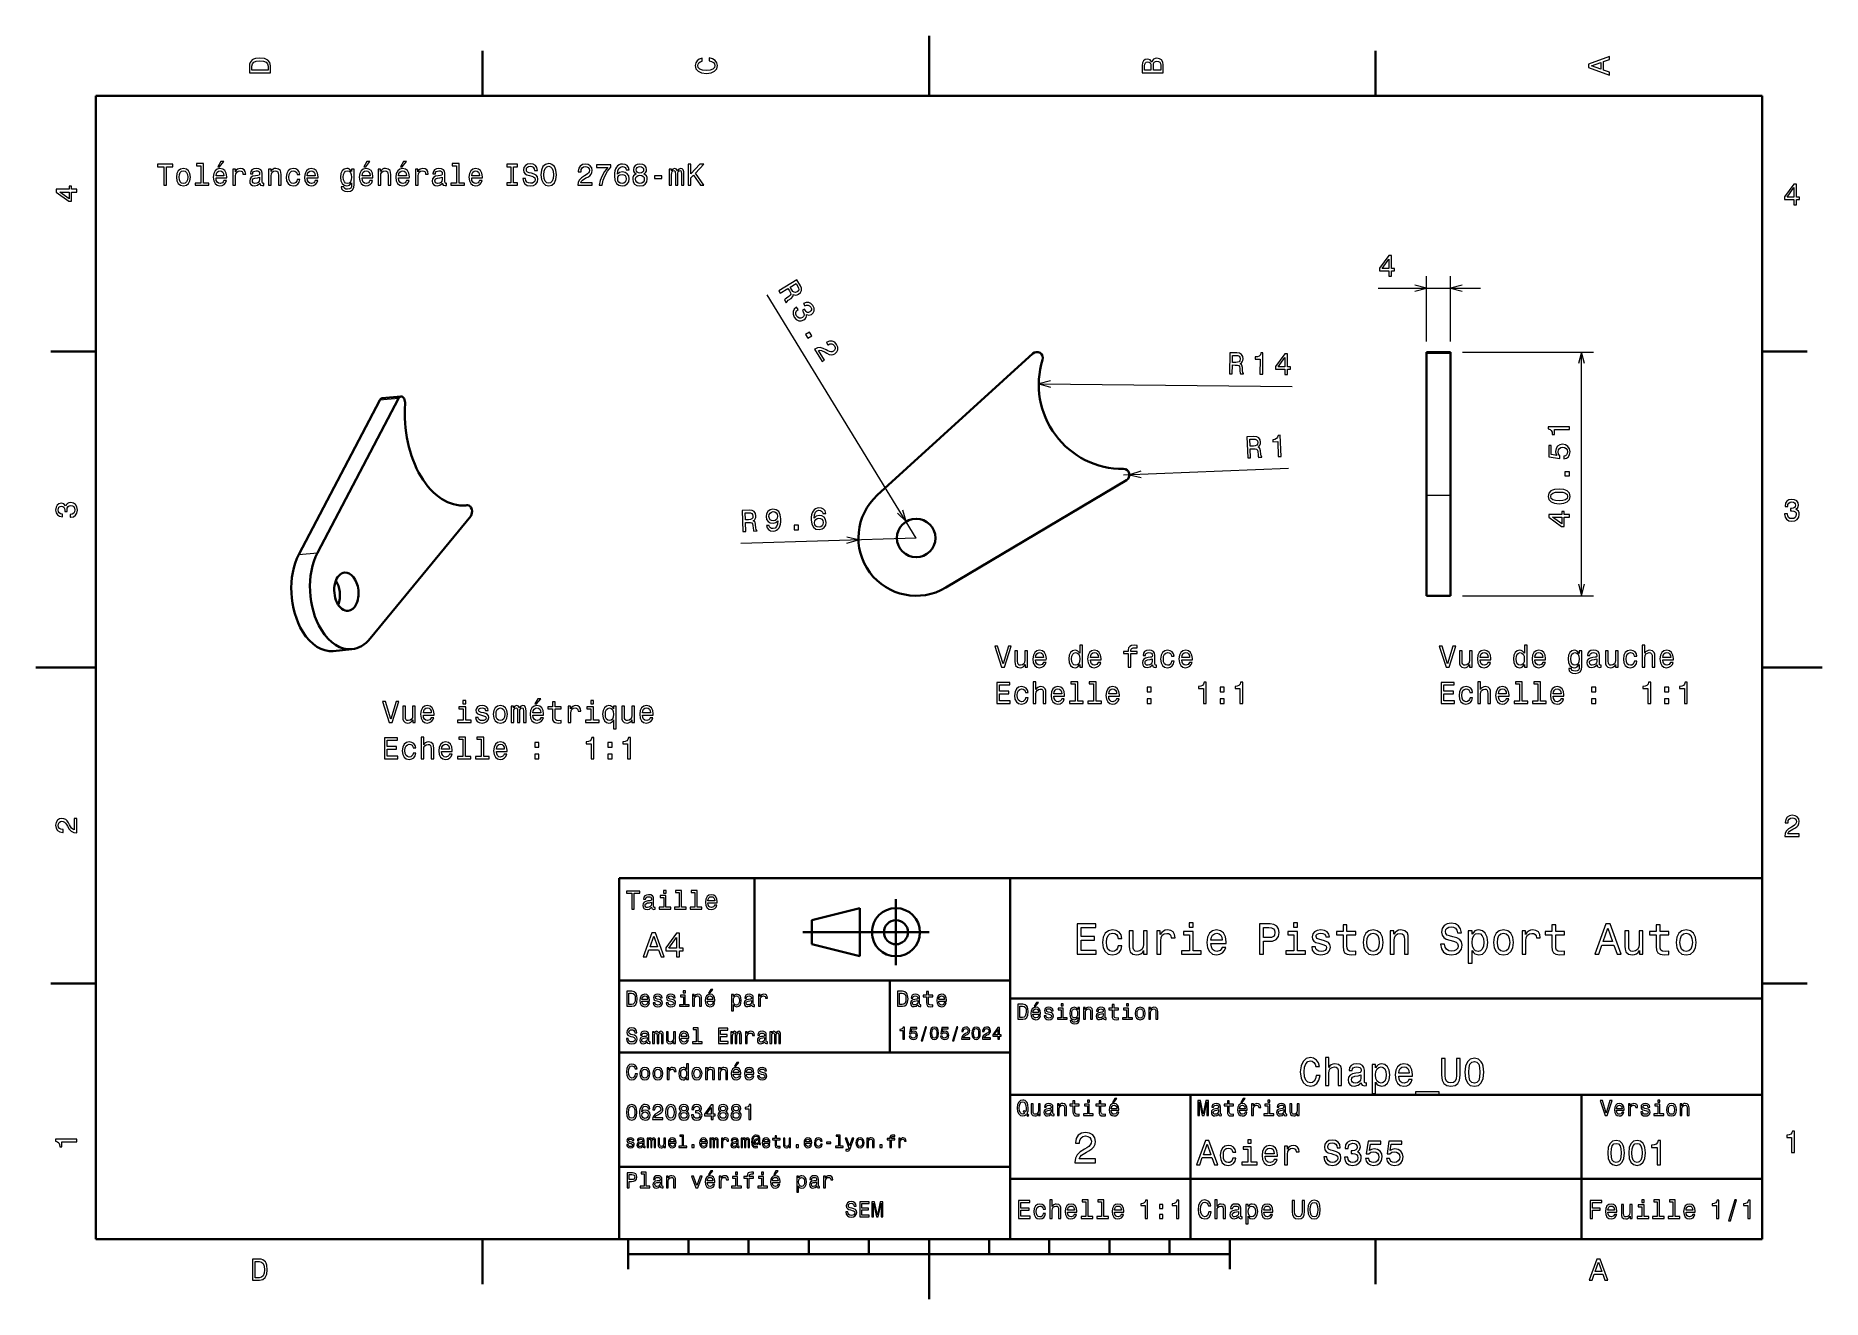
# Model space of a CAD drawing. Extents: x 0 to 297, y 0 to 210.
import ezdxf

# ---------------------------------------------------------------- set-up
doc = ezdxf.new("R2010")
doc.units = 0

msp = doc.modelspace()

# ---------------------------------------------------------------- linework, layer by layer
at = {"color": 7, "lineweight": 35, "ltscale": 0.25}
for p, q in [((148.5, 200), (148.5, 210)), ((10, 105), (0, 105)), ((287, 105), (297, 105)), ((192, 10), (192, 20)), ((148.5, 10), (148.5, 0))]:
    msp.add_line(p, q, dxfattribs=at)
at = {"color": 7, "lineweight": 35, "ltscale": 0.1875}
for p, q in [((74.300003, 200), (74.300003, 207.5)), ((222.699997, 200), (222.699997, 207.5)), ((10, 157.5), (2.5, 157.5)), ((287, 157.5), (294.5, 157.5)), ((10, 52.5), (2.5, 52.5)), ((287, 52.5), (294.5, 52.5)), ((74.300003, 10), (74.300003, 2.5)), ((222.699997, 10), (222.699997, 2.5))]:
    msp.add_line(p, q, dxfattribs=at)
at = {"color": 7, "lineweight": 35}
for p, q in [((287, 200), (10, 200)), ((10, 200), (10, 10)), ((287, 10), (287, 200)), ((139.900635, 133.615265), (165.745941, 157.172165)), ((231.190292, 133.615265), (231.190292, 157.172165)), ((235.190292, 133.615265), (235.190292, 157.172165)), ((43.735802, 123.788254), (57.182171, 149.42923)), ((46.83712, 124.081123), (60.283489, 149.722107)), ((151.274261, 118.268944), (181.331314, 136.142975)), ((55.615379, 109.817596), (72.312408, 130.176682)), ((97, 10), (97, 70)), ((97, 70), (287, 70)), ((162, 10), (162, 70)), ((287, 70), (287, 10)), ((127.5, 61), (148.5, 61)), ((97, 53), (162, 53)), ((162, 50), (287, 50)), ((97, 41), (162, 41)), ((162, 34), (287, 34)), ((257, 10), (257, 34)), ((97, 22), (162, 22)), ((162, 20), (287, 20)), ((10, 10), (287, 10)), ((97, 10), (287, 10)), ((98.5, 7.5), (198.5, 7.5))]:
    msp.add_line(p, q, dxfattribs=at)
at = {"color": 7, "lineweight": 13, "ltscale": 0.271881}
for p, q in [((231.190292, 159.172165), (231.190292, 170.047394)), ((235.190292, 159.172165), (235.190292, 170.047394))]:
    msp.add_line(p, q, dxfattribs=at)
at = {"color": 7, "lineweight": 13}
for p, q in [((146.367477, 126.52021), (121.619736, 166.920044)), ((237.190292, 157.433105), (258.966217, 157.433105)), ((256.966217, 116.920212), (256.966217, 157.433105)), ((166.751083, 152.156448), (208.847015, 151.693008)), ((180.82019, 137.002487), (208.254547, 138.11908)), ((146.367477, 126.52021), (117.237808, 125.603531)), ((237.190292, 116.920212), (258.966217, 116.920212))]:
    msp.add_line(p, q, dxfattribs=at)
at = {"color": 7, "lineweight": 13, "ltscale": 0.425901}
msp.add_line((223.154266, 168.047394), (240.190292, 168.047394), dxfattribs=at)
at = {"color": 7, "lineweight": 35, "ltscale": 0.006524}
for p, q in [((231.190292, 157.433105), (231.190292, 157.172165)), ((235.190292, 157.433105), (235.190292, 157.172165))]:
    msp.add_line(p, q, dxfattribs=at)
at = {"color": 7, "lineweight": 35, "ltscale": 0.1}
for p, q in [((235.190292, 157.433105), (231.190292, 157.433105)), ((235.190292, 116.920212), (231.190292, 116.920212)), ((129, 59), (129, 63))]:
    msp.add_line(p, q, dxfattribs=at)
at = {"color": 7, "lineweight": 13, "ltscale": 0.1}
for p, q in [((235.190292, 157.172165), (231.190292, 157.172165)), ((231.190292, 133.615265), (235.190292, 133.615265))]:
    msp.add_line(p, q, dxfattribs=at)
at = {"color": 7, "lineweight": 13, "ltscale": 0.077878}
for p, q in [((60.283489, 149.722107), (57.182171, 149.42923)), ((43.735802, 123.788254), (46.83712, 124.081123))]:
    msp.add_line(p, q, dxfattribs=at)
at = {"color": 7, "lineweight": 35, "ltscale": 0.077878}
for p, q in [((60.690475, 150.041641), (57.589157, 149.748764)), ((52.549706, 108.033768), (49.448387, 107.740898))]:
    msp.add_line(p, q, dxfattribs=at)
at = {"color": 7, "lineweight": 35, "ltscale": 0.014822}
msp.add_line((71.214752, 131.92627), (71.805023, 131.98201), dxfattribs=at)
at = {"color": 7, "lineweight": 13, "ltscale": 0.014096}
msp.add_line((71.223495, 131.926575), (71.784851, 131.979584), dxfattribs=at)
at = {"color": 7, "lineweight": 35, "ltscale": 0.32028}
for p, q in [((231.190292, 133.615265), (231.190292, 120.804085)), ((235.190292, 133.615265), (235.190292, 120.804085))]:
    msp.add_line(p, q, dxfattribs=at)
at = {"color": 7, "lineweight": 35, "ltscale": 0.097097}
for p, q in [((231.190292, 120.804085), (231.190292, 116.920212)), ((235.190292, 120.804085), (235.190292, 116.920212))]:
    msp.add_line(p, q, dxfattribs=at)
at = {"color": 7, "lineweight": 35, "ltscale": 0.425}
msp.add_line((119.5, 53), (119.5, 70), dxfattribs=at)
at = {"color": 7, "lineweight": 35, "ltscale": 0.275}
msp.add_line((143, 55.5), (143, 66.5), dxfattribs=at)
at = {"color": 7, "lineweight": 35, "ltscale": 0.206155}
for p, q in [((129, 63), (137, 65)), ((137, 57), (129, 59))]:
    msp.add_line(p, q, dxfattribs=at)
at = {"color": 7, "lineweight": 35, "ltscale": 0.2}
msp.add_line((137, 65), (137, 57), dxfattribs=at)
at = {"color": 7, "lineweight": 35, "ltscale": 0.3}
msp.add_line((142, 41), (142, 53), dxfattribs=at)
at = {"color": 7, "lineweight": 35, "ltscale": 0.35}
msp.add_line((192, 20), (192, 34), dxfattribs=at)
at = {"color": 7, "lineweight": 35, "ltscale": 0.125}
for p, q in [((98.5, 10), (98.5, 5)), ((198.5, 10), (198.5, 5))]:
    msp.add_line(p, q, dxfattribs=at)
at = {"color": 7, "lineweight": 35, "ltscale": 0.0625}
for p, q in [((108.5, 10), (108.5, 7.5)), ((118.5, 10), (118.5, 7.5)), ((128.5, 10), (128.5, 7.5)), ((138.5, 10), (138.5, 7.5)), ((158.5, 10), (158.5, 7.5)), ((168.5, 10), (168.5, 7.5)), ((178.5, 10), (178.5, 7.5)), ((188.5, 10), (188.5, 7.5))]:
    msp.add_line(p, q, dxfattribs=at)
at = {"color": 7, "lineweight": 13}
for points in [[(35.533215, 204.994965), (35.533215, 203.829971), (39.033215, 203.829971), (39.033215, 204.994965), (38.922264, 205.544678), (38.584366, 205.953171), (38.034657, 206.205338), (37.283215, 206.296112), (36.516644, 206.215424), (36.21405, 206.114563), (35.971977, 205.973343), (35.644165, 205.56485), (35.563473, 205.297562)], [(35.951801, 204.959656), (36.027451, 205.342941), (36.259438, 205.605194), (36.672985, 205.761536), (37.283215, 205.811966), (37.873272, 205.756485), (38.286816, 205.600143), (38.533936, 205.332855), (38.614628, 204.959656), (38.614628, 204.298996), (35.951801, 204.298996)], [(111.93206, 205.817017), (112.35569, 205.716141), (112.658287, 205.549713), (112.844887, 205.317734), (112.905403, 205.045395), (112.814629, 204.71759), (112.54229, 204.460388), (112.098488, 204.28891), (111.483215, 204.233429), (110.872986, 204.28891), (110.424141, 204.455338), (110.151802, 204.71254), (110.055984, 205.045395), (110.106415, 205.287476), (110.247627, 205.494247), (110.474571, 205.655624), (110.787247, 205.766571), (110.787247, 206.245682), (110.308144, 206.094391), (109.94503, 205.832138), (109.718086, 205.474075), (109.637398, 205.045395), (109.763474, 204.510818), (110.116501, 204.10231), (110.696472, 203.840057), (111.483215, 203.749283), (112.269958, 203.840057), (112.84993, 204.10231), (113.208, 204.510818), (113.329041, 205.045395), (113.233215, 205.51442), (112.965927, 205.892654), (112.527161, 206.159943), (111.93206, 206.301163)], [(185.542007, 205.630417), (185.249496, 205.983429), (185.052811, 206.074219), (184.81073, 206.104477), (184.432495, 206.03891), (184.160156, 205.842224), (183.993729, 205.524506), (183.933212, 205.080704), (183.933212, 203.835022), (187.433212, 203.835022), (187.433212, 205.151306), (187.36261, 205.620331), (187.155838, 205.968307), (186.828018, 206.185165), (186.384216, 206.260818), (186.08667, 206.215424), (185.839554, 206.094391), (185.65799, 205.897705)], [(185.385666, 204.984879), (185.385666, 204.298996), (184.351807, 204.298996), (184.351807, 205.025223), (184.382065, 205.297562), (184.472839, 205.489197), (184.629181, 205.605194), (184.86116, 205.645538), (185.093155, 205.600143), (185.254532, 205.479111), (185.355408, 205.272339)], [(187.014618, 205.095825), (187.014618, 204.298996), (185.809296, 204.298996), (185.809296, 205.050446), (185.844589, 205.368164), (185.9505, 205.595108), (186.132065, 205.731277), (186.394302, 205.776657), (186.671692, 205.731277), (186.863327, 205.605194), (186.979324, 205.393372)], [(261.633209, 203.466858), (261.633209, 203.930847), (260.604401, 204.298996), (260.604401, 205.695969), (261.633209, 206.064133), (261.633209, 206.538193), (258.128174, 205.257217), (258.128174, 204.742798)], [(260.17572, 204.460388), (258.632477, 205), (260.17572, 205.539627)], [(21.286022, 185.143372), (21.75, 185.143372), (21.75, 188.219742), (22.809078, 188.219742), (22.809078, 188.643372), (20.221903, 188.643372), (20.221903, 188.219742), (21.286022, 188.219742)], [(23.378963, 186.494949), (23.459654, 185.879684), (23.691643, 185.425797), (24.059799, 185.143372), (24.554035, 185.047546), (25.043228, 185.143372), (25.411383, 185.420746), (25.643372, 185.874634), (25.729107, 186.494949), (25.643372, 187.110229), (25.411383, 187.569168), (25.043228, 187.846542), (24.554035, 187.947403), (24.059799, 187.846542), (23.691643, 187.564117), (23.459654, 187.110229)], [(23.832853, 186.5), (23.878242, 186.953888), (24.019453, 187.281708), (24.246399, 187.483429), (24.554035, 187.554031), (24.856628, 187.483429), (25.083574, 187.286743), (25.224785, 186.953888), (25.275215, 186.5), (25.224785, 186.041061), (25.083574, 185.708206), (24.856628, 185.506485), (24.554035, 185.440918), (24.246399, 185.506485), (24.019453, 185.708206), (23.878242, 186.041061)], [(27.428675, 188.391205), (27.428675, 185.516571), (26.51585, 185.516571), (26.51585, 185.143372), (28.780258, 185.143372), (28.780258, 185.516571), (27.872478, 185.516571), (27.872478, 188.764404), (26.732708, 188.764404), (26.732708, 188.391205)], [(29.970461, 186.368881), (31.745678, 186.368881), (31.750721, 186.575653), (31.670029, 187.155624), (31.448128, 187.58934), (31.0951, 187.851578), (30.62608, 187.947403), (30.167149, 187.846542), (29.814121, 187.564117), (29.587177, 187.105194), (29.506485, 186.5), (29.582134, 185.879684), (29.809078, 185.425797), (30.157061, 185.143372), (30.61095, 185.047546), (31.004322, 185.113113), (31.327089, 185.284576), (31.564121, 185.556915), (31.700289, 185.920029), (31.261528, 185.920029), (31.17075, 185.718292), (31.039625, 185.567001), (30.666428, 185.445969), (30.378963, 185.501434), (30.162104, 185.677948), (30.020893, 185.965424), (29.970461, 186.353745)], [(29.970461, 186.742081), (30.025936, 187.090057), (30.162104, 187.34726), (30.368877, 187.503601), (30.641211, 187.559082), (30.908501, 187.503601), (31.115274, 187.34726), (31.241356, 187.090057), (31.286743, 186.742081)], [(30.278099, 188.219742), (30.575649, 188.219742), (31.276657, 189.077087), (30.782421, 189.077087)], [(32.784584, 185.143372), (33.228386, 185.143372), (33.228386, 186.691635), (33.273773, 187.064835), (33.409943, 187.332138), (33.631844, 187.493515), (33.929394, 187.548996), (34.151299, 187.513687), (34.317722, 187.412827), (34.418587, 187.241348), (34.453892, 187.009369), (34.90274, 187.009369), (34.84222, 187.417862), (34.675793, 187.710373), (34.398415, 187.886887), (34.020172, 187.947403), (33.76297, 187.907059), (33.541065, 187.806198), (33.344379, 187.63472), (33.188042, 187.40274), (33.188042, 187.851578), (32.784584, 187.851578)], [(37.26297, 185.496399), (37.26297, 185.481262), (37.288185, 185.309799), (37.363831, 185.188766), (37.681557, 185.092941), (37.928673, 185.133286), (37.928673, 185.476227), (37.822769, 185.46109), (37.681557, 185.526657), (37.656342, 185.728394), (37.656342, 187.130402), (37.595821, 187.48848), (37.419312, 187.740631), (37.111671, 187.891937), (36.677956, 187.947403), (36.254326, 187.886887), (35.941643, 187.715424), (35.744957, 187.44812), (35.679398, 187.095108), (35.679398, 187.064835), (36.077812, 187.064835), (36.113113, 187.276657), (36.224064, 187.427948), (36.405621, 187.518738), (36.662827, 187.554031), (36.909943, 187.528824), (37.086456, 187.453171), (37.192364, 187.322052), (37.227669, 187.140488), (37.207493, 186.92868), (37.126801, 186.822769), (36.925072, 186.772339), (36.546829, 186.731995), (36.113113, 186.641205), (35.805477, 186.479828), (35.62392, 186.227661), (35.568443, 185.854462), (35.618877, 185.521606), (35.775215, 185.27449), (36.027378, 185.118149), (36.375359, 185.062683), (36.844383, 185.168594)], [(38.690201, 185.143372), (39.134007, 185.143372), (39.134007, 186.706772), (39.179398, 187.064835), (39.325649, 187.327087), (39.552593, 187.48848), (39.855186, 187.548996), (40.097263, 187.498566), (40.248558, 187.362396), (40.324207, 187.135452), (40.349426, 186.832855), (40.349426, 185.143372), (40.793228, 185.143372), (40.793228, 186.92363), (40.773056, 187.281708), (40.682278, 187.579254), (40.384727, 187.851578), (39.92075, 187.947403), (39.663544, 187.912109), (39.446686, 187.816284), (39.260086, 187.654892), (39.113831, 187.438034), (39.113831, 187.851578), (38.690201, 187.851578)], [(43.451012, 186.953888), (43.889771, 186.953888), (43.798992, 187.357346), (43.582134, 187.675079), (43.24424, 187.871765), (42.805477, 187.947403), (42.321327, 187.846542), (41.953171, 187.564117), (41.721184, 187.105194), (41.640491, 186.489914), (41.716141, 185.879684), (41.943085, 185.425797), (42.301155, 185.143372), (42.790348, 185.047546), (43.224068, 185.123199), (43.561962, 185.335007), (43.793949, 185.667862), (43.894814, 186.111664), (43.471184, 186.111664), (43.395535, 185.829254), (43.254326, 185.617432), (43.052597, 185.486313), (42.805477, 185.445969), (42.497841, 185.51152), (42.27594, 185.713257), (42.139771, 186.041061), (42.094383, 186.505035), (42.139771, 186.958939), (42.280983, 187.286743), (42.507927, 187.48848), (42.805477, 187.559082), (43.067726, 187.513687), (43.264412, 187.39769), (43.395535, 187.206055)], [(45.150578, 186.368881), (46.925793, 186.368881), (46.930836, 186.575653), (46.850143, 187.155624), (46.628242, 187.58934), (46.275215, 187.851578), (45.806198, 187.947403), (45.347263, 187.846542), (44.99424, 187.564117), (44.767292, 187.105194), (44.6866, 186.5), (44.762249, 185.879684), (44.989193, 185.425797), (45.337177, 185.143372), (45.791069, 185.047546), (46.184441, 185.113113), (46.507206, 185.284576), (46.74424, 185.556915), (46.880402, 185.920029), (46.441643, 185.920029), (46.350864, 185.718292), (46.219742, 185.567001), (45.846542, 185.445969), (45.559078, 185.501434), (45.34222, 185.677948), (45.201012, 185.965424), (45.150578, 186.353745)], [(45.150578, 186.742081), (45.206055, 187.090057), (45.34222, 187.34726), (45.548992, 187.503601), (45.821327, 187.559082), (46.088615, 187.503601), (46.295387, 187.34726), (46.421471, 187.090057), (46.466858, 186.742081)], [(52.942364, 185.264404), (52.942364, 187.851578), (52.51873, 187.851578), (52.51873, 187.412827), (52.17075, 187.811234), (51.958931, 187.912109), (51.721901, 187.947403), (51.293228, 187.846542), (50.960373, 187.564117), (50.743515, 187.110229), (50.667866, 186.5), (50.743515, 185.88472), (50.960373, 185.430832), (51.293228, 185.143372), (51.721901, 185.047546), (51.963974, 185.082855), (52.165707, 185.17363), (52.51873, 185.556915), (52.51873, 185.17363), (52.478386, 184.871033), (52.367435, 184.654175), (52.155617, 184.528091), (51.837894, 184.482712), (51.560516, 184.51297), (51.363831, 184.588623), (51.247837, 184.719742), (51.212536, 184.896255), (50.783859, 184.896255), (50.783859, 184.876083), (50.849422, 184.553314), (51.051151, 184.311234), (51.373917, 184.154892), (51.812679, 184.099426), (52.337173, 184.175079), (52.685158, 184.386887), (52.881844, 184.755051)], [(51.126801, 186.5), (51.172188, 186.948853), (51.308357, 187.281708), (51.520172, 187.478394), (51.802593, 187.548996), (52.100143, 187.478394), (52.322044, 187.281708), (52.458214, 186.948853), (52.508644, 186.5), (52.458214, 186.041061), (52.322044, 185.713257), (52.100143, 185.51152), (51.802593, 185.445969), (51.520172, 185.51152), (51.308357, 185.713257), (51.172188, 186.046112)], [(54.258644, 186.368881), (56.033859, 186.368881), (56.038902, 186.575653), (55.95821, 187.155624), (55.736309, 187.58934), (55.383282, 187.851578), (54.914265, 187.947403), (54.45533, 187.846542), (54.102303, 187.564117), (53.875359, 187.105194), (53.794666, 186.5), (53.870316, 185.879684), (54.09726, 185.425797), (54.445244, 185.143372), (54.899132, 185.047546), (55.292507, 185.113113), (55.615273, 185.284576), (55.852303, 185.556915), (55.988472, 185.920029), (55.549709, 185.920029), (55.458931, 185.718292), (55.327808, 185.567001), (54.954609, 185.445969), (54.667145, 185.501434), (54.450287, 185.677948), (54.309074, 185.965424), (54.258644, 186.353745)], [(54.258644, 186.742081), (54.314117, 187.090057), (54.450287, 187.34726), (54.657059, 187.503601), (54.929394, 187.559082), (55.196686, 187.503601), (55.403458, 187.34726), (55.529537, 187.090057), (55.574924, 186.742081)], [(54.56628, 188.219742), (54.863831, 188.219742), (55.564838, 189.077087), (55.070602, 189.077087)], [(56.906338, 185.143372), (57.35014, 185.143372), (57.35014, 186.706772), (57.395531, 187.064835), (57.541782, 187.327087), (57.76873, 187.48848), (58.071323, 187.548996), (58.313396, 187.498566), (58.464695, 187.362396), (58.540344, 187.135452), (58.565559, 186.832855), (58.565559, 185.143372), (59.009365, 185.143372), (59.009365, 186.92363), (58.989189, 187.281708), (58.898411, 187.579254), (58.600861, 187.851578), (58.136887, 187.947403), (57.879681, 187.912109), (57.662823, 187.816284), (57.476223, 187.654892), (57.329967, 187.438034), (57.329967, 187.851578), (56.906338, 187.851578)], [(60.330688, 186.368881), (62.105904, 186.368881), (62.110947, 186.575653), (62.030254, 187.155624), (61.808353, 187.58934), (61.455326, 187.851578), (60.986309, 187.947403), (60.527374, 187.846542), (60.174347, 187.564117), (59.947403, 187.105194), (59.866711, 186.5), (59.94236, 185.879684), (60.169304, 185.425797), (60.517288, 185.143372), (60.971176, 185.047546), (61.364552, 185.113113), (61.687317, 185.284576), (61.924347, 185.556915), (62.060516, 185.920029), (61.621754, 185.920029), (61.530975, 185.718292), (61.399853, 185.567001), (61.026653, 185.445969), (60.739189, 185.501434), (60.522331, 185.677948), (60.381119, 185.965424), (60.330688, 186.353745)], [(60.330688, 186.742081), (60.386162, 187.090057), (60.522331, 187.34726), (60.729103, 187.503601), (61.001438, 187.559082), (61.26873, 187.503601), (61.475502, 187.34726), (61.601582, 187.090057), (61.646969, 186.742081)], [(60.638325, 188.219742), (60.935875, 188.219742), (61.636883, 189.077087), (61.142647, 189.077087)], [(63.14481, 185.143372), (63.588612, 185.143372), (63.588612, 186.691635), (63.634003, 187.064835), (63.770168, 187.332138), (63.992069, 187.493515), (64.289619, 187.548996), (64.51152, 187.513687), (64.677948, 187.412827), (64.778809, 187.241348), (64.814117, 187.009369), (65.262962, 187.009369), (65.202446, 187.417862), (65.036018, 187.710373), (64.758636, 187.886887), (64.380402, 187.947403), (64.123199, 187.907059), (63.901291, 187.806198), (63.704605, 187.63472), (63.548267, 187.40274), (63.548267, 187.851578), (63.14481, 187.851578)], [(67.623192, 185.496399), (67.623192, 185.481262), (67.648407, 185.309799), (67.72406, 185.188766), (68.041779, 185.092941), (68.288895, 185.133286), (68.288895, 185.476227), (68.182991, 185.46109), (68.041779, 185.526657), (68.016563, 185.728394), (68.016563, 187.130402), (67.956047, 187.48848), (67.779533, 187.740631), (67.471893, 187.891937), (67.038177, 187.947403), (66.614548, 187.886887), (66.301865, 187.715424), (66.105179, 187.44812), (66.039619, 187.095108), (66.039619, 187.064835), (66.438034, 187.064835), (66.473343, 187.276657), (66.58429, 187.427948), (66.765846, 187.518738), (67.023048, 187.554031), (67.270172, 187.528824), (67.446686, 187.453171), (67.552589, 187.322052), (67.587891, 187.140488), (67.567719, 186.92868), (67.48703, 186.822769), (67.285294, 186.772339), (66.907059, 186.731995), (66.473343, 186.641205), (66.165695, 186.479828), (65.984146, 186.227661), (65.928665, 185.854462), (65.979103, 185.521606), (66.135437, 185.27449), (66.387604, 185.118149), (66.73558, 185.062683), (67.204605, 185.168594)], [(69.932991, 188.391205), (69.932991, 185.516571), (69.020172, 185.516571), (69.020172, 185.143372), (71.284576, 185.143372), (71.284576, 185.516571), (70.376801, 185.516571), (70.376801, 188.764404), (69.23703, 188.764404), (69.23703, 188.391205)], [(72.474777, 186.368881), (74.249992, 186.368881), (74.255035, 186.575653), (74.174347, 187.155624), (73.952438, 187.58934), (73.599411, 187.851578), (73.130402, 187.947403), (72.671463, 187.846542), (72.318436, 187.564117), (72.091492, 187.105194), (72.010803, 186.5), (72.086449, 185.879684), (72.313393, 185.425797), (72.661377, 185.143372), (73.115265, 185.047546), (73.508636, 185.113113), (73.831406, 185.284576), (74.068436, 185.556915), (74.204605, 185.920029), (73.765839, 185.920029), (73.675064, 185.718292), (73.543945, 185.567001), (73.170746, 185.445969), (72.883278, 185.501434), (72.66642, 185.677948), (72.525208, 185.965424), (72.474777, 186.353745)], [(72.474777, 186.742081), (72.530251, 187.090057), (72.66642, 187.34726), (72.873192, 187.503601), (73.145523, 187.559082), (73.412819, 187.503601), (73.619591, 187.34726), (73.745667, 187.090057), (73.791061, 186.742081)], [(78.970451, 185.567001), (78.324921, 185.567001), (78.324921, 185.143372), (80.079964, 185.143372), (80.079964, 185.567001), (79.434433, 185.567001), (79.434433, 188.219742), (80.079964, 188.219742), (80.079964, 188.643372), (78.324921, 188.643372), (78.324921, 188.219742), (78.970451, 188.219742)], [(81.441635, 186.298264), (80.982697, 186.298264), (81.083565, 185.763687), (81.335724, 185.370316), (81.724052, 185.133286), (82.24855, 185.047546), (82.768005, 185.128235), (83.156326, 185.350143), (83.40345, 185.69812), (83.494232, 186.157059), (83.418579, 186.570602), (83.206764, 186.837891), (82.863823, 187.014404), (82.404892, 187.145538), (82.01152, 187.241348), (81.754318, 187.35231), (81.608063, 187.513687), (81.562668, 187.765854), (81.608063, 187.992798), (81.739182, 188.164261), (81.940918, 188.280258), (82.218292, 188.320602), (82.50071, 188.270172), (82.72261, 188.134003), (82.868866, 187.907059), (82.939468, 187.599426), (83.398407, 187.599426), (83.398407, 187.609512), (83.317719, 188.083572), (83.080681, 188.4366), (82.707481, 188.658508), (82.203156, 188.734146), (81.749268, 188.658508), (81.39624, 188.446686), (81.169296, 188.118881), (81.088608, 187.695251), (81.154167, 187.317001), (81.34581, 187.059799), (81.648407, 186.888321), (82.061951, 186.757202), (82.470451, 186.641205), (82.778091, 186.530258), (82.964691, 186.368881), (83.030251, 186.106628), (82.969727, 185.83934), (82.813393, 185.637604), (82.576355, 185.51152), (82.268723, 185.471176), (81.925781, 185.526657), (81.663536, 185.688034), (81.497108, 185.950287)], [(83.978378, 186.893372), (84.069153, 186.106628), (84.331398, 185.526657), (84.739906, 185.168594), (85.274483, 185.047546), (85.804024, 185.168594), (86.217567, 185.526657), (86.47477, 186.106628), (86.570595, 186.893372), (86.47477, 187.675079), (86.363823, 187.992798), (86.217567, 188.255035), (85.804024, 188.613113), (85.551865, 188.703888), (85.274483, 188.739197), (84.734863, 188.613113), (84.326355, 188.260086), (84.069153, 187.680115)], [(84.462524, 186.893372), (84.517998, 187.503601), (84.684425, 187.952454), (84.941635, 188.224777), (85.274483, 188.320602), (85.602295, 188.224777), (85.859497, 187.947403), (86.025925, 187.498566), (86.086441, 186.893372), (86.025925, 186.283142), (85.859497, 185.83429), (85.602295, 185.561966), (85.274483, 185.471176), (84.941635, 185.561966), (84.684425, 185.83429), (84.517998, 186.278091)], [(90.115982, 185.143372), (92.521606, 185.143372), (92.521606, 185.577087), (90.620308, 185.577087), (90.726219, 185.814117), (90.907776, 186.010803), (91.467567, 186.368881), (91.765121, 186.520172), (92.097977, 186.73703), (92.335007, 186.989197), (92.471176, 187.286743), (92.521606, 187.624634), (92.435867, 188.048264), (92.198837, 188.381119), (91.835724, 188.592941), (91.366707, 188.668594), (90.882553, 188.582855), (90.514404, 188.345825), (90.277367, 187.967575), (90.196678, 187.468292), (90.196678, 187.39769), (90.655609, 187.39769), (90.655609, 187.438034), (90.700996, 187.780975), (90.837166, 188.033142), (91.054024, 188.194519), (91.341492, 188.25), (91.633995, 188.19957), (91.850853, 188.073486), (91.992065, 187.876801), (92.042496, 187.629684), (92.007195, 187.39769), (91.911377, 187.201004), (91.749992, 187.029541), (91.528091, 186.878235), (91.230537, 186.716858), (90.736305, 186.404175), (90.388321, 186.07132), (90.181549, 185.667862), (90.115982, 185.158508)], [(93.681549, 185.143372), (94.190918, 185.143372), (94.357346, 185.97551), (94.649849, 186.752167), (95.063393, 187.473343), (95.60302, 188.149139), (95.60302, 188.567719), (93.202446, 188.567719), (93.202446, 188.108795), (95.118874, 188.108795), (94.564117, 187.427948), (94.145531, 186.716858), (93.85302, 185.960373)], [(98.62896, 187.700287), (98.533142, 188.108795), (98.311234, 188.411377), (97.9683, 188.603027), (97.52449, 188.668594), (97.226944, 188.633286), (96.969734, 188.53746), (96.74279, 188.381119), (96.551147, 188.159225), (96.399857, 187.881851), (96.288902, 187.543945), (96.2183, 187.145538), (96.198128, 186.696686), (96.278816, 185.980545), (96.525932, 185.46109), (96.924347, 185.148422), (97.469017, 185.042511), (97.958214, 185.133286), (98.331413, 185.370316), (98.573486, 185.743515), (98.659218, 186.217575), (98.573486, 186.696686), (98.341499, 187.064835), (97.983429, 187.296829), (97.539619, 187.377518), (97.060516, 187.276657), (96.702446, 186.989197), (96.778099, 187.543945), (96.939476, 187.942368), (97.1866, 188.179398), (97.529533, 188.260086), (97.7817, 188.219742), (97.973343, 188.113831), (98.099419, 187.937317), (98.164986, 187.700287)], [(99.829254, 187.029541), (99.572044, 186.888321), (99.395531, 186.691635), (99.284584, 186.444519), (99.249283, 186.146973), (99.329971, 185.69812), (99.561958, 185.350143), (99.940201, 185.128235), (100.454613, 185.042511), (100.963974, 185.128235), (101.342216, 185.350143), (101.574211, 185.69812), (101.659943, 186.146973), (101.619598, 186.444519), (101.513687, 186.691635), (101.33213, 186.888321), (101.079971, 187.029541), (101.2817, 187.150574), (101.422913, 187.317001), (101.508644, 187.518738), (101.538902, 187.765854), (101.458214, 188.123917), (101.246399, 188.411377), (100.903458, 188.597977), (100.454613, 188.668594), (100.000717, 188.597977), (99.657784, 188.411377), (99.440926, 188.123917), (99.365273, 187.765854), (99.390488, 187.518738), (99.476227, 187.317001)], [(99.844383, 187.72551), (99.884727, 187.947403), (100.00576, 188.118881), (100.197403, 188.224777), (100.454613, 188.265137), (100.706772, 188.224777), (100.898415, 188.118881), (101.019455, 187.947403), (101.064842, 187.72551), (101.019455, 187.498566), (100.898415, 187.322052), (100.706772, 187.206055), (100.454613, 187.170746), (100.197403, 187.21109), (100.00576, 187.322052), (99.884727, 187.498566)], [(105.306206, 185.143372), (105.714706, 185.143372), (105.714706, 186.953888), (105.739922, 187.226227), (105.815567, 187.422913), (105.931564, 187.53891), (106.082863, 187.58429), (106.203896, 187.543945), (106.284592, 187.443085), (106.324936, 187.271606), (106.340065, 187.044662), (106.340065, 185.143372), (106.723351, 185.143372), (106.723351, 186.953888), (106.748566, 187.221176), (106.824211, 187.417862), (106.945251, 187.53891), (107.09655, 187.58429), (107.217583, 187.543945), (107.298279, 187.443085), (107.348709, 187.044662), (107.348709, 185.143372), (107.75721, 185.143372), (107.75721, 187.014404), (107.731995, 187.40274), (107.651306, 187.700287), (107.489922, 187.881851), (107.227669, 187.947403), (106.920036, 187.846542), (106.683006, 187.554031), (106.496407, 187.841492), (106.183723, 187.947403), (105.896263, 187.846542), (105.699577, 187.564117), (105.699577, 187.851578), (105.306206, 187.851578)], [(108.468307, 185.143372), (108.932289, 185.143372), (108.932289, 186.389053), (109.345833, 186.832855), (110.520905, 185.143372), (111.085747, 185.143372), (109.673637, 187.170746), (111.045395, 188.643372), (110.430122, 188.643372), (108.932289, 187.02449), (108.932289, 188.643372), (108.468307, 188.643372)], [(6.833213, 184.02739), (6.833213, 184.481277), (5.965778, 184.481277), (5.965778, 184.98056), (5.56232, 184.98056), (5.56232, 184.481277), (3.408862, 184.481277), (3.408862, 184.022339), (5.521974, 182.489197), (5.965778, 182.489197), (5.965778, 184.02739)], [(37.212536, 186.091492), (37.152016, 185.829254), (36.990635, 185.627518), (36.748558, 185.496399), (36.451012, 185.451004), (36.259369, 185.476227), (36.123199, 185.556915), (36.037464, 185.69812), (36.012249, 185.894806), (36.032421, 186.07132), (36.113113, 186.197403), (36.435879, 186.338623), (36.844383, 186.399139), (37.212536, 186.520172)], [(67.572762, 186.091492), (67.512238, 185.829254), (67.350861, 185.627518), (67.10878, 185.496399), (66.811234, 185.451004), (66.619591, 185.476227), (66.483429, 185.556915), (66.39769, 185.69812), (66.372475, 185.894806), (66.392647, 186.07132), (66.473343, 186.197403), (66.796104, 186.338623), (67.204605, 186.399139), (67.572762, 186.520172)], [(98.170029, 186.21254), (98.114548, 185.894806), (97.973343, 185.65274), (97.746391, 185.491348), (97.463974, 185.440918), (97.166428, 185.491348), (96.939476, 185.64769), (96.793228, 185.889771), (96.747833, 186.207489), (96.798271, 186.520172), (96.939476, 186.757202), (97.171471, 186.908508), (97.484146, 186.963974), (97.756485, 186.908508), (97.973343, 186.762253), (98.114548, 186.525223)], [(99.733429, 186.157059), (99.778816, 186.424347), (99.925072, 186.626083), (100.152016, 186.757202), (100.454613, 186.802597), (100.752159, 186.757202), (100.979111, 186.626083), (101.125359, 186.424347), (101.175797, 186.157059), (101.125359, 185.869598), (100.979111, 185.65274), (100.752159, 185.51152), (100.454613, 185.466141), (100.152016, 185.51152), (99.925072, 185.65274), (99.778816, 185.869598)], [(102.880409, 186.298264), (104.100868, 186.298264), (104.100868, 186.696686), (102.880409, 186.696686)], [(292.277374, 181.916794), (292.731262, 181.916794), (292.731262, 182.784225), (293.23056, 182.784225), (293.23056, 183.187683), (292.731262, 183.187683), (292.731262, 185.341141), (292.272339, 185.341141), (290.739197, 183.228027), (290.739197, 182.784225), (292.277374, 182.784225)], [(291.162842, 183.187683), (292.277374, 184.756134), (292.277374, 183.187683)], [(5.56232, 182.912827), (3.993876, 184.02739), (5.56232, 184.02739)], [(224.949661, 170.047394), (225.403549, 170.047394), (225.403549, 170.914825), (225.902832, 170.914825), (225.902832, 171.318298), (225.403549, 171.318298), (225.403549, 173.471741), (224.944611, 173.471741), (223.411469, 171.358643), (223.411469, 170.914825), (224.949661, 170.914825)], [(223.835114, 171.318298), (224.949661, 172.886734), (224.949661, 171.318298)], [(123.53067, 167.629303), (123.775665, 167.229355), (125.035713, 168.001221), (125.28598, 167.592682), (125.457481, 167.283737), (125.513184, 167.057648), (125.434494, 166.867493), (125.207108, 166.669067), (124.833237, 166.410461), (124.595306, 166.229233), (124.47641, 166.085419), (124.753014, 165.633881), (124.834724, 165.683929), (124.894547, 165.856598), (125.097099, 166.027985), (125.560318, 166.353149), (125.872467, 166.644897), (125.923691, 166.812317), (125.910568, 167.017181), (126.123459, 166.911011), (126.347733, 166.882813), (126.584373, 166.92131), (126.82811, 167.035126), (127.152466, 167.31662), (127.318024, 167.654602), (127.307571, 168.038544), (127.126389, 168.459839), (126.515213, 169.45755)], [(126.692352, 168.347733), (126.827248, 168.069595), (126.85881, 167.834625), (126.779427, 167.626297), (126.566605, 167.442703), (126.290833, 167.332916), (126.069183, 167.356827), (125.870598, 167.507233), (125.683136, 167.764999), (125.40126, 168.225143), (126.394669, 168.833679)], [(126.500023, 164.886688), (126.469917, 164.86824), (126.09922, 164.546539), (125.913399, 164.154739), (125.910522, 163.715317), (126.095581, 163.249084), (126.442657, 162.846619), (126.837357, 162.62709), (127.270111, 162.596466), (127.704575, 162.756165), (127.937233, 162.945984), (128.085693, 163.167053), (128.149979, 163.419342), (128.139648, 163.696884), (128.543106, 163.559616), (128.973541, 163.687256), (129.26947, 163.957245), (129.409912, 164.297592), (129.384628, 164.696106), (129.187637, 165.143188), (128.881744, 165.488083), (128.510742, 165.668915), (128.091156, 165.678024), (127.651703, 165.497543), (127.621597, 165.479095), (127.856056, 165.096359), (128.152359, 165.230545), (128.418671, 165.239914), (128.649734, 165.133057), (128.848175, 164.90567), (128.950745, 164.66098), (128.960541, 164.44223), (128.874924, 164.253754), (128.700806, 164.093872), (128.46637, 164.003479), (128.26123, 164.01976), (128.064575, 164.147705), (127.888611, 164.377014), (127.790176, 164.547379), (127.450439, 164.339264), (127.58812, 164.133804), (127.715378, 163.839172), (127.735985, 163.573822), (127.642029, 163.350662), (127.449051, 163.173309), (127.170639, 163.06781), (126.909317, 163.079254), (126.672028, 163.205948), (126.472626, 163.44458), (126.34967, 163.741852), (126.357498, 164.018707), (126.487534, 164.269867), (126.742386, 164.491028)], [(127.99614, 160.3396), (128.35968, 159.746124), (129.000458, 160.138641), (128.636902, 160.732117)], [(129.486664, 157.906372), (130.743256, 155.855026), (131.113098, 156.081589), (130.119934, 157.702881), (130.37738, 157.736374), (130.639938, 157.684296), (131.237686, 157.393982), (131.522125, 157.219284), (131.88092, 157.048737), (132.219757, 156.978333), (132.544617, 157.017639), (132.8591, 157.151138), (133.175552, 157.445526), (133.335571, 157.821518), (133.326508, 158.241806), (133.146027, 158.681259), (132.820023, 159.049332), (132.425583, 159.239441), (131.979233, 159.243988), (131.511337, 159.052002), (131.451126, 159.015121), (131.690857, 158.623779), (131.725266, 158.644852), (132.041412, 158.785278), (132.32756, 158.800888), (132.578445, 158.700256), (132.775909, 158.484116), (132.885696, 158.208344), (132.891464, 157.957565), (132.797516, 157.734406), (132.613129, 157.562317), (132.396866, 157.471237), (132.179092, 157.450211), (131.948578, 157.49826), (131.703644, 157.608444), (131.410614, 157.777878), (130.885803, 158.035995), (130.420197, 158.158859), (129.968155, 158.124435), (129.499557, 157.914276)], [(198.454971, 153.807541), (198.923965, 153.802368), (198.940231, 155.279953), (199.419312, 155.274673), (199.772141, 155.255661), (199.993256, 155.182617), (200.112457, 155.014862), (200.159607, 154.716782), (200.179825, 154.262634), (200.206802, 153.964767), (200.265381, 153.787598), (200.794891, 153.781769), (200.795944, 153.877594), (200.681503, 154.020065), (200.644058, 154.282745), (200.614975, 154.847946), (200.533844, 155.267441), (200.419312, 155.399841), (200.238815, 155.49765), (200.441925, 155.621506), (200.585068, 155.796448), (200.678284, 156.017334), (200.711487, 156.284286), (200.645538, 156.708664), (200.447327, 157.028595), (200.116608, 157.223892), (199.663452, 157.294434), (198.4935, 157.307327)], [(199.527618, 156.867233), (199.834915, 156.833588), (200.050705, 156.735382), (200.184921, 156.557388), (200.227249, 156.279526), (200.173599, 155.987595), (200.035492, 155.812592), (199.802521, 155.724365), (199.484543, 155.702652), (198.944946, 155.708588), (198.957779, 156.873505)], [(203.524551, 153.751724), (203.983459, 153.746674), (204.022263, 157.271667), (203.679337, 157.275452), (203.58519, 156.968826), (203.401367, 156.764069), (203.122665, 156.646088), (202.738968, 156.60997), (202.735016, 156.251923), (203.551971, 156.24292)], [(207.628479, 153.706543), (208.082336, 153.701538), (208.091888, 154.568924), (208.591141, 154.563431), (208.595581, 154.966858), (208.096329, 154.972351), (208.120041, 157.125687), (207.661133, 157.130737), (206.104828, 155.034637), (206.09993, 154.590851), (207.638031, 154.573914)], [(206.527985, 154.989624), (207.659729, 156.5457), (207.642471, 154.977356)], [(201.500061, 139.845825), (201.968689, 139.864899), (201.9086, 141.341339), (202.387314, 141.360825), (202.740662, 141.360062), (202.965256, 141.298553), (203.092957, 141.137177), (203.155441, 140.841919), (203.199097, 140.389435), (203.24144, 140.093369), (203.309082, 139.919464), (203.838181, 139.940994), (203.83429, 140.036728), (203.712646, 140.173111), (203.661667, 140.433502), (203.603424, 140.996445), (203.500732, 141.411194), (203.379501, 141.537491), (203.194199, 141.625854), (203.39064, 141.760025), (203.524551, 141.942139), (203.606232, 142.167557), (203.625595, 142.435852), (203.537827, 142.856262), (203.323334, 143.165512), (202.982971, 143.34346), (202.526794, 143.390518), (201.357727, 143.342926)], [(202.413208, 142.956863), (202.721817, 142.939133), (202.942398, 142.852219), (203.085632, 142.681381), (203.142258, 142.406082), (203.10376, 142.111771), (202.974884, 141.929871), (202.74678, 141.829727), (202.430344, 141.791611), (201.891174, 141.769669), (201.843796, 142.933685)], [(206.56575, 140.052002), (207.024307, 140.070663), (206.880951, 143.592972), (206.538284, 143.579025), (206.460098, 143.267944), (206.287094, 143.053955), (206.014877, 142.921753), (205.633545, 142.865845), (205.648102, 142.508072), (206.464432, 142.54129)], [(254.966217, 144.557922), (254.966217, 145.016861), (251.44101, 145.016861), (251.44101, 144.67392), (251.748627, 144.583145), (251.955414, 144.401581), (252.076447, 144.124207), (252.116791, 143.740921), (252.474854, 143.740921), (252.474854, 144.557922)], [(254.053391, 139.661957), (254.466934, 139.772903), (254.789703, 140.02002), (254.991425, 140.383133), (255.067078, 140.847122), (254.976303, 141.356476), (254.729187, 141.754898), (254.335815, 142.00705), (253.831482, 142.102875), (253.362473, 142.017151), (252.994324, 141.77507), (252.757294, 141.39682), (252.671539, 140.907639), (252.732071, 140.529388), (252.898499, 140.236877), (251.955414, 140.378098), (251.955414, 141.91124), (251.54187, 141.91124), (251.54187, 140.040192), (253.397766, 139.762817), (253.397766, 140.166275), (253.160736, 140.458786), (253.075012, 140.831985), (253.130493, 141.154755), (253.29187, 141.401871), (253.538986, 141.558212), (253.856705, 141.613678), (254.174438, 141.558212), (254.421539, 141.39682), (254.577881, 141.149704), (254.633362, 140.831985), (254.598053, 140.564697), (254.482071, 140.357925), (254.300507, 140.206619), (254.053391, 140.130981)], [(254.966217, 136.828674), (254.966217, 137.524643), (254.214783, 137.524643), (254.214783, 136.828674)], [(253.256561, 132.22522), (254.04834, 132.300858), (254.61319, 132.537888), (254.956131, 132.916138), (255.067078, 133.440628), (254.956131, 133.960083), (254.61319, 134.338333), (254.04834, 134.570313), (253.256561, 134.651001), (252.469818, 134.570313), (252.157135, 134.474487), (251.899933, 134.338333), (251.556992, 133.960083), (251.44101, 133.440628), (251.556992, 132.916138), (251.904968, 132.537888), (252.469818, 132.300858)], [(253.256561, 132.709366), (252.646332, 132.74971), (252.207581, 132.875793), (251.950363, 133.102737), (251.859589, 133.440628), (251.950363, 133.773483), (252.207581, 134.000427), (252.646332, 134.126511), (253.256561, 134.166855), (253.871826, 134.126511), (254.310608, 134.000427), (254.56781, 133.773483), (254.653534, 133.440628), (254.56781, 133.102737), (254.310608, 132.875793), (253.871826, 132.74971)], [(5.73379, 129.979111), (5.769093, 129.979111), (6.253242, 130.059799), (6.616354, 130.296829), (6.848343, 130.670029), (6.934078, 131.164276), (6.848343, 131.688766), (6.626441, 132.082138), (6.273415, 132.334305), (5.819525, 132.425079), (5.521974, 132.384735), (5.279899, 132.273788), (5.0933, 132.092224), (4.957133, 131.850143), (4.684798, 132.177963), (4.251081, 132.293961), (3.857709, 132.218307), (3.560158, 132.00145), (3.373559, 131.648422), (3.307997, 131.164276), (3.388689, 130.710388), (3.610591, 130.362396), (3.963617, 130.135452), (4.432637, 130.059799), (4.46794, 130.059799), (4.46794, 130.508652), (4.145173, 130.548996), (3.913184, 130.680115), (3.771974, 130.891937), (3.721542, 131.189484), (3.761888, 131.451736), (3.867795, 131.643372), (4.039265, 131.759369), (4.271254, 131.804764), (4.518372, 131.759369), (4.684798, 131.638336), (4.785663, 131.426514), (4.815922, 131.139053), (4.810879, 130.942368), (5.209294, 130.942368), (5.199208, 131.189484), (5.244596, 131.507217), (5.365634, 131.744247), (5.56232, 131.885452), (5.819525, 131.935883), (6.112032, 131.880417), (6.328891, 131.734161), (6.465058, 131.502167), (6.510447, 131.194534), (6.460014, 130.876801), (6.308718, 130.644821), (6.066643, 130.498566), (5.73379, 130.443085)], [(117.568077, 127.614914), (118.036865, 127.629669), (117.990387, 129.106598), (118.469254, 129.121674), (118.822586, 129.117645), (119.0466, 129.054062), (119.172806, 128.891525), (119.232574, 128.595703), (119.272057, 128.142838), (119.311661, 127.846382), (119.377701, 127.67186), (119.906982, 127.688515), (119.903961, 127.784286), (119.783585, 127.921783), (119.735016, 128.182632), (119.681961, 128.746078), (119.583099, 129.161774), (119.463043, 129.289185), (119.278564, 129.379242), (119.476227, 129.511612), (119.611816, 129.692474), (119.695564, 129.917114), (119.717407, 130.185226), (119.633507, 130.60643), (119.421883, 130.917648), (119.083168, 131.098724), (118.627441, 131.149979), (117.457993, 131.113174)], [(118.509865, 130.717392), (118.818298, 130.696823), (119.038071, 130.60788), (119.179718, 130.43573), (119.23381, 130.159927), (119.192596, 129.865967), (119.062057, 129.685257), (118.833038, 129.587234), (118.516266, 129.552032), (117.976906, 129.535065), (117.940262, 130.699478)], [(121.489128, 128.606171), (121.577271, 128.210327), (121.803696, 127.909668), (122.152496, 127.728905), (122.608383, 127.672615), (122.904678, 127.717255), (123.168976, 127.816399), (123.3909, 127.979797), (123.575462, 128.207611), (123.717957, 128.489624), (123.818069, 128.835876), (123.871231, 129.23111), (123.882156, 129.685577), (123.774094, 130.393616), (123.510757, 130.905045), (123.10775, 131.2052), (122.564896, 131.299118), (122.073761, 131.192841), (121.708359, 130.939148), (121.478149, 130.558517), (121.412247, 130.087189), (121.508133, 129.60582), (121.756622, 129.2453), (122.116768, 129.024536), (122.56778, 128.963043), (123.038589, 129.07373), (123.387283, 129.37735), (123.324234, 128.815292), (123.175461, 128.412003), (122.935928, 128.167313), (122.600571, 128.08107), (122.337341, 128.108109), (122.142303, 128.212982), (122.010742, 128.385437), (121.952881, 128.620758)], [(121.901039, 130.10762), (121.941612, 130.421738), (122.074982, 130.673172), (122.291855, 130.836411), (122.577431, 130.900894), (122.876579, 130.854813), (123.10833, 130.705688), (123.25708, 130.46817), (123.322372, 130.157394), (123.276917, 129.838089), (123.143227, 129.596725), (122.915955, 129.443253), (122.610062, 129.383163), (122.33123, 129.42485), (122.109879, 129.564209), (121.961441, 129.791641)], [(131.323883, 130.605972), (131.215271, 131.011261), (130.983948, 131.306732), (130.635162, 131.487488), (130.189514, 131.539063), (129.893219, 131.494415), (129.63916, 131.390549), (129.417236, 131.227142), (129.232666, 130.999329), (129.090179, 130.717331), (128.989899, 130.376114), (128.93187, 129.975677), (128.925812, 129.526413), (129.028992, 128.813171), (129.292328, 128.301743), (129.700378, 128.001755), (130.248108, 127.913025), (130.734207, 128.01915), (131.099762, 128.267792), (131.329987, 128.648422), (131.400757, 129.124954), (131.300003, 129.60112), (131.056549, 129.961807), (130.69136, 130.182419), (130.245239, 130.2491), (129.769547, 130.133224), (129.420685, 129.834641), (129.478851, 130.391495), (129.627625, 130.794785), (129.867157, 131.039474), (130.207397, 131.13092), (130.460709, 131.098526), (130.655579, 130.998688), (130.787155, 130.826233), (130.860138, 130.591385)], [(254.966217, 129.981979), (254.966217, 130.435883), (254.098785, 130.435883), (254.098785, 130.93515), (253.695313, 130.93515), (253.695313, 130.435883), (251.54187, 130.435883), (251.54187, 129.976944), (253.654968, 128.443802), (254.098785, 128.443802), (254.098785, 129.981979)], [(290.729126, 130.51622), (290.729126, 130.480911), (290.809814, 129.996765), (291.046844, 129.633652), (291.420044, 129.401657), (291.914276, 129.315933), (292.438782, 129.401657), (292.832153, 129.623566), (293.08429, 129.976593), (293.175079, 130.430481), (293.134735, 130.728027), (293.023773, 130.970108), (292.842224, 131.156708), (292.600159, 131.292877), (292.927948, 131.565216), (293.043945, 131.998932), (292.968292, 132.392303), (292.751434, 132.68985), (292.398407, 132.87645), (291.914276, 132.942017), (291.460388, 132.861313), (291.112396, 132.63942), (290.885468, 132.286392), (290.809814, 131.817368), (290.809814, 131.782074), (291.258636, 131.782074), (291.299011, 132.104828), (291.430115, 132.336823), (291.641937, 132.478027), (291.939484, 132.528473), (292.201721, 132.488113), (292.393372, 132.382217), (292.509369, 132.210739), (292.554749, 131.97876), (292.509369, 131.731628), (292.388336, 131.565216), (292.176514, 131.46434), (291.889069, 131.434082), (291.692383, 131.439133), (291.692383, 131.04071), (291.939484, 131.050797), (292.257202, 131.005417), (292.494232, 130.884369), (292.635468, 130.687683), (292.685883, 130.430481), (292.630402, 130.13797), (292.484161, 129.921112), (292.252167, 129.784943), (291.944519, 129.739563), (291.626801, 129.789993), (291.394806, 129.941284), (291.248566, 130.183365), (291.193085, 130.51622)], [(126.112549, 127.883797), (126.808167, 127.905693), (126.784531, 128.656754), (126.088913, 128.634872)], [(130.911972, 129.104523), (130.866516, 128.785217), (130.733002, 128.538818), (130.51123, 128.370377), (130.230545, 128.311081), (129.931549, 128.352127), (129.699799, 128.501251), (129.546005, 128.738617), (129.490646, 129.054749), (129.531219, 129.368866), (129.664902, 129.610214), (129.892014, 129.768738), (130.202789, 129.834015), (130.476746, 129.78714), (130.69809, 129.647781), (130.846695, 129.415298)], [(253.695313, 128.867432), (252.126877, 129.981979), (253.695313, 129.981979)], [(161.689377, 108.568626), (160.811844, 105.588081), (159.909119, 108.568626), (159.430008, 108.568626), (160.559692, 105.063583), (161.064011, 105.063583), (162.168472, 108.568626)], [(164.891815, 107.771797), (164.448013, 107.771797), (164.448013, 106.208397), (164.397583, 105.845284), (164.251328, 105.583038), (164.024384, 105.421654), (163.726837, 105.371223), (163.489807, 105.411568), (163.338501, 105.5326), (163.252777, 105.739372), (163.232605, 106.031883), (163.232605, 107.771797), (162.788788, 107.771797), (162.788788, 105.991539), (162.803925, 105.633469), (162.89975, 105.335915), (163.192261, 105.063583), (163.66127, 104.967766), (163.913437, 105.003067), (164.130295, 105.093842), (164.316895, 105.250183), (164.468185, 105.477127), (164.468185, 105.063583), (164.891815, 105.063583)], [(166.228271, 106.289085), (168.003494, 106.289085), (168.00853, 106.495857), (167.927841, 107.075829), (167.705948, 107.509552), (167.352921, 107.771797), (166.883896, 107.867615), (166.424957, 107.766754), (166.07193, 107.484329), (165.844986, 107.025398), (165.764297, 106.420212), (165.839951, 105.799896), (166.066895, 105.346001), (166.414871, 105.063583), (166.868774, 104.967766), (167.262146, 105.033325), (167.5849, 105.204796), (167.82193, 105.477127), (167.958099, 105.84024), (167.519348, 105.84024), (167.428558, 105.638512), (167.29744, 105.487213), (166.92424, 105.36618), (166.63678, 105.421654), (166.419922, 105.598167), (166.278702, 105.885628), (166.228271, 106.273956)], [(166.228271, 106.662285), (166.283752, 107.010269), (166.419922, 107.267471), (166.626694, 107.423813), (166.899033, 107.479286), (167.166321, 107.423813), (167.373093, 107.267471), (167.499176, 107.010269), (167.544556, 106.662285)], [(173.576263, 105.48217), (173.576263, 105.063583), (174.020065, 105.063583), (174.020065, 108.684624), (173.581299, 108.684624), (173.581299, 107.358253), (173.243408, 107.741539), (173.036636, 107.832314), (172.799606, 107.867615), (172.370926, 107.766754), (172.038071, 107.484329), (171.821213, 107.030441), (171.745575, 106.420212), (171.821213, 105.809982), (172.038071, 105.351044), (172.370926, 105.063583), (172.799606, 104.967766), (173.036636, 105.003067), (173.248444, 105.093842)], [(172.875244, 107.4692), (173.167755, 107.398598), (173.389664, 107.201912), (173.520782, 106.8741), (173.571213, 106.420212), (173.520782, 105.961281), (173.389664, 105.633469), (173.167755, 105.43174), (172.875244, 105.36618), (172.59787, 105.43174), (172.386063, 105.633469), (172.244843, 105.966324), (172.199463, 106.420212), (172.244843, 106.869057), (172.386063, 107.196869), (172.59787, 107.398598)], [(175.336349, 106.289085), (177.111557, 106.289085), (177.116608, 106.495857), (177.035919, 107.075829), (176.814011, 107.509552), (176.460983, 107.771797), (175.991974, 107.867615), (175.533035, 107.766754), (175.180008, 107.484329), (174.953064, 107.025398), (174.872375, 106.420212), (174.948013, 105.799896), (175.174957, 105.346001), (175.522949, 105.063583), (175.976837, 104.967766), (176.370209, 105.033325), (176.692978, 105.204796), (176.930008, 105.477127), (177.066177, 105.84024), (176.627411, 105.84024), (176.536636, 105.638512), (176.405518, 105.487213), (176.032318, 105.36618), (175.744843, 105.421654), (175.527985, 105.598167), (175.38678, 105.885628), (175.336349, 106.273956)], [(175.336349, 106.662285), (175.391815, 107.010269), (175.527985, 107.267471), (175.734756, 107.423813), (176.007095, 107.479286), (176.274384, 107.423813), (176.481155, 107.267471), (176.607239, 107.010269), (176.652634, 106.662285)], [(181.635345, 107.30278), (181.635345, 105.063583), (182.079147, 105.063583), (182.079147, 107.30278), (183.087784, 107.30278), (183.087784, 107.681015), (182.079147, 107.681015), (182.079147, 107.847443), (182.114441, 108.049171), (182.230438, 108.185341), (182.427124, 108.266029), (182.709549, 108.296295), (183.087784, 108.276123), (183.087784, 108.659409), (182.608673, 108.684624), (182.174957, 108.639229), (181.872375, 108.503067), (181.690811, 108.266029), (181.635345, 107.928139), (181.635345, 107.681015), (180.82338, 107.681015), (180.82338, 107.30278)], [(185.664871, 105.416611), (185.664871, 105.401482), (185.690094, 105.230011), (185.765747, 105.108971), (186.083466, 105.013153), (186.330582, 105.053497), (186.330582, 105.396439), (186.22467, 105.38131), (186.083466, 105.446869), (186.058243, 105.648598), (186.058243, 107.050613), (185.997726, 107.408684), (185.821213, 107.660843), (185.51358, 107.812141), (185.079865, 107.867615), (184.656235, 107.807098), (184.343552, 107.635628), (184.146866, 107.36834), (184.081299, 107.015312), (184.081299, 106.985054), (184.479721, 106.985054), (184.515015, 107.196869), (184.625977, 107.348167), (184.807526, 107.438942), (185.064728, 107.474243), (185.311859, 107.449028), (185.488358, 107.373383), (185.594269, 107.242256), (185.629578, 107.060699), (185.609406, 106.848885), (185.528717, 106.742981), (185.326981, 106.692543), (184.94873, 106.652199), (184.515015, 106.561424), (184.207382, 106.40004), (184.025833, 106.147881), (183.970352, 105.774681), (184.020782, 105.441826), (184.177124, 105.19471), (184.429291, 105.038368), (184.777267, 104.982895), (185.246292, 105.088799)], [(188.816895, 106.8741), (189.255646, 106.8741), (189.164871, 107.277557), (188.948013, 107.595284), (188.610123, 107.791969), (188.171356, 107.867615), (187.68721, 107.766754), (187.319061, 107.484329), (187.087067, 107.025398), (187.006378, 106.410126), (187.082031, 105.799896), (187.30896, 105.346001), (187.667038, 105.063583), (188.156235, 104.967766), (188.589951, 105.043411), (188.927841, 105.255226), (189.159836, 105.588081), (189.260696, 106.031883), (188.837067, 106.031883), (188.761414, 105.749466), (188.620209, 105.537643), (188.418472, 105.406525), (188.171356, 105.36618), (187.863724, 105.43174), (187.641815, 105.633469), (187.505646, 105.961281), (187.460266, 106.425255), (187.505646, 106.879143), (187.646866, 107.206955), (187.87381, 107.408684), (188.171356, 107.479286), (188.433609, 107.433899), (188.630295, 107.317909), (188.761414, 107.126266)], [(190.516464, 106.289085), (192.291672, 106.289085), (192.296722, 106.495857), (192.216034, 107.075829), (191.994125, 107.509552), (191.641098, 107.771797), (191.172073, 107.867615), (190.71315, 107.766754), (190.360123, 107.484329), (190.133179, 107.025398), (190.05249, 106.420212), (190.128128, 105.799896), (190.355072, 105.346001), (190.703064, 105.063583), (191.156952, 104.967766), (191.550323, 105.033325), (191.873093, 105.204796), (192.110123, 105.477127), (192.246292, 105.84024), (191.807526, 105.84024), (191.716751, 105.638512), (191.585632, 105.487213), (191.212433, 105.36618), (190.924957, 105.421654), (190.708099, 105.598167), (190.566895, 105.885628), (190.516464, 106.273956)], [(190.516464, 106.662285), (190.57193, 107.010269), (190.708099, 107.267471), (190.914871, 107.423813), (191.18721, 107.479286), (191.454498, 107.423813), (191.66127, 107.267471), (191.787354, 107.010269), (191.832733, 106.662285)], [(235.585831, 108.568626), (234.708298, 105.588081), (233.805573, 108.568626), (233.326462, 108.568626), (234.456146, 105.063583), (234.960464, 105.063583), (236.064926, 108.568626)], [(238.788269, 107.771797), (238.344467, 107.771797), (238.344467, 106.208397), (238.294037, 105.845284), (238.147781, 105.583038), (237.920837, 105.421654), (237.623291, 105.371223), (237.386261, 105.411568), (237.234955, 105.5326), (237.149231, 105.739372), (237.129059, 106.031883), (237.129059, 107.771797), (236.685242, 107.771797), (236.685242, 105.991539), (236.700378, 105.633469), (236.796204, 105.335915), (237.088715, 105.063583), (237.557724, 104.967766), (237.809891, 105.003067), (238.026749, 105.093842), (238.213348, 105.250183), (238.364639, 105.477127), (238.364639, 105.063583), (238.788269, 105.063583)], [(240.124725, 106.289085), (241.899948, 106.289085), (241.904984, 106.495857), (241.824295, 107.075829), (241.602402, 107.509552), (241.249374, 107.771797), (240.78035, 107.867615), (240.321411, 107.766754), (239.968384, 107.484329), (239.74144, 107.025398), (239.660751, 106.420212), (239.736404, 105.799896), (239.963348, 105.346001), (240.311325, 105.063583), (240.765228, 104.967766), (241.1586, 105.033325), (241.481354, 105.204796), (241.718384, 105.477127), (241.854553, 105.84024), (241.415802, 105.84024), (241.325012, 105.638512), (241.193893, 105.487213), (240.820694, 105.36618), (240.533234, 105.421654), (240.316376, 105.598167), (240.175156, 105.885628), (240.124725, 106.273956)], [(240.124725, 106.662285), (240.180206, 107.010269), (240.316376, 107.267471), (240.523148, 107.423813), (240.795486, 107.479286), (241.062775, 107.423813), (241.269547, 107.267471), (241.39563, 107.010269), (241.44101, 106.662285)], [(247.472717, 105.48217), (247.472717, 105.063583), (247.916519, 105.063583), (247.916519, 108.684624), (247.477753, 108.684624), (247.477753, 107.358253), (247.139862, 107.741539), (246.93309, 107.832314), (246.69606, 107.867615), (246.26738, 107.766754), (245.934525, 107.484329), (245.717667, 107.030441), (245.642029, 106.420212), (245.717667, 105.809982), (245.934525, 105.351044), (246.26738, 105.063583), (246.69606, 104.967766), (246.93309, 105.003067), (247.144897, 105.093842)], [(246.771698, 107.4692), (247.064209, 107.398598), (247.286118, 107.201912), (247.417236, 106.8741), (247.467667, 106.420212), (247.417236, 105.961281), (247.286118, 105.633469), (247.064209, 105.43174), (246.771698, 105.36618), (246.494324, 105.43174), (246.282516, 105.633469), (246.141296, 105.966324), (246.095917, 106.420212), (246.141296, 106.869057), (246.282516, 107.196869), (246.494324, 107.398598)], [(249.232803, 106.289085), (251.008011, 106.289085), (251.013062, 106.495857), (250.932373, 107.075829), (250.710464, 107.509552), (250.357437, 107.771797), (249.888428, 107.867615), (249.429489, 107.766754), (249.076462, 107.484329), (248.849518, 107.025398), (248.768829, 106.420212), (248.844467, 105.799896), (249.071411, 105.346001), (249.419403, 105.063583), (249.873291, 104.967766), (250.266663, 105.033325), (250.589432, 105.204796), (250.826462, 105.477127), (250.962631, 105.84024), (250.523865, 105.84024), (250.43309, 105.638512), (250.301971, 105.487213), (249.928772, 105.36618), (249.641296, 105.421654), (249.424438, 105.598167), (249.283234, 105.885628), (249.232803, 106.273956)], [(249.232803, 106.662285), (249.288269, 107.010269), (249.424438, 107.267471), (249.63121, 107.423813), (249.903549, 107.479286), (250.170837, 107.423813), (250.377609, 107.267471), (250.503693, 107.010269), (250.549088, 106.662285)], [(257.024597, 105.184624), (257.024597, 107.771797), (256.600952, 107.771797), (256.600952, 107.333038), (256.25296, 107.731453), (256.041168, 107.832314), (255.804123, 107.867615), (255.375458, 107.766754), (255.042603, 107.484329), (254.825745, 107.030441), (254.750092, 106.420212), (254.825745, 105.804939), (255.042603, 105.351044), (255.375458, 105.063583), (255.804123, 104.967766), (256.046204, 105.003067), (256.247925, 105.093842), (256.600952, 105.477127), (256.600952, 105.093842), (256.560608, 104.791252), (256.449646, 104.574387), (256.237854, 104.448311), (255.92012, 104.402924), (255.642746, 104.433182), (255.44606, 104.508827), (255.330063, 104.639954), (255.294769, 104.816467), (254.866089, 104.816467), (254.866089, 104.796295), (254.931641, 104.473526), (255.133377, 104.231453), (255.456146, 104.075111), (255.894897, 104.019638), (256.419403, 104.095284), (256.767395, 104.307098), (256.964081, 104.675255)], [(255.20903, 106.420212), (255.25441, 106.869057), (255.390579, 107.201912), (255.602402, 107.398598), (255.884827, 107.4692), (256.182373, 107.398598), (256.404266, 107.201912), (256.540436, 106.869057), (256.590881, 106.420212), (256.540436, 105.961281), (256.404266, 105.633469), (256.182373, 105.43174), (255.884827, 105.36618), (255.602402, 105.43174), (255.390579, 105.633469), (255.25441, 105.966324)], [(259.56134, 105.416611), (259.56134, 105.401482), (259.586548, 105.230011), (259.662201, 105.108971), (259.979919, 105.013153), (260.227051, 105.053497), (260.227051, 105.396439), (260.121124, 105.38131), (259.979919, 105.446869), (259.954712, 105.648598), (259.954712, 107.050613), (259.894196, 107.408684), (259.717682, 107.660843), (259.410034, 107.812141), (258.976318, 107.867615), (258.552673, 107.807098), (258.23999, 107.635628), (258.043335, 107.36834), (257.977753, 107.015312), (257.977753, 106.985054), (258.37616, 106.985054), (258.411469, 107.196869), (258.52243, 107.348167), (258.703979, 107.438942), (258.961182, 107.474243), (259.208313, 107.449028), (259.384827, 107.373383), (259.490723, 107.242256), (259.526031, 107.060699), (259.505859, 106.848885), (259.425171, 106.742981), (259.22345, 106.692543), (258.845184, 106.652199), (258.411469, 106.561424), (258.103851, 106.40004), (257.922272, 106.147881), (257.866821, 105.774681), (257.917236, 105.441826), (258.073578, 105.19471), (258.325745, 105.038368), (258.673737, 104.982895), (259.142731, 105.088799)], [(263.076447, 107.771797), (262.63266, 107.771797), (262.63266, 106.208397), (262.582214, 105.845284), (262.435974, 105.583038), (262.209015, 105.421654), (261.911469, 105.371223), (261.674438, 105.411568), (261.523132, 105.5326), (261.437408, 105.739372), (261.417236, 106.031883), (261.417236, 107.771797), (260.973419, 107.771797), (260.973419, 105.991539), (260.988556, 105.633469), (261.084381, 105.335915), (261.376892, 105.063583), (261.845917, 104.967766), (262.098083, 105.003067), (262.314941, 105.093842), (262.501526, 105.250183), (262.652832, 105.477127), (262.652832, 105.063583), (263.076447, 105.063583)], [(265.749359, 106.8741), (266.188141, 106.8741), (266.097351, 107.277557), (265.880493, 107.595284), (265.542603, 107.791969), (265.103821, 107.867615), (264.61969, 107.766754), (264.251526, 107.484329), (264.019531, 107.025398), (263.938843, 106.410126), (264.014496, 105.799896), (264.241455, 105.346001), (264.599518, 105.063583), (265.088715, 104.967766), (265.52243, 105.043411), (265.860321, 105.255226), (266.092316, 105.588081), (266.193176, 106.031883), (265.769531, 106.031883), (265.693909, 105.749466), (265.552673, 105.537643), (265.350952, 105.406525), (265.103821, 105.36618), (264.796204, 105.43174), (264.57431, 105.633469), (264.438141, 105.961281), (264.392731, 106.425255), (264.438141, 106.879143), (264.579346, 107.206955), (264.806274, 107.408684), (265.103821, 107.479286), (265.366089, 107.433899), (265.562775, 107.317909), (265.693909, 107.126266)], [(267.060608, 105.063583), (267.504395, 105.063583), (267.504395, 106.626984), (267.549805, 106.985054), (267.696045, 107.247299), (267.923004, 107.408684), (268.225586, 107.4692), (268.467651, 107.41877), (268.618958, 107.2826), (268.694611, 107.055656), (268.719818, 106.753067), (268.719818, 105.063583), (269.163635, 105.063583), (269.163635, 106.843842), (269.143463, 107.201912), (269.052673, 107.499466), (268.755127, 107.771797), (268.291168, 107.867615), (268.039001, 107.832314), (267.822144, 107.736496), (267.640564, 107.585197), (267.504395, 107.378426), (267.504395, 108.684624), (267.060608, 108.684624)], [(270.484955, 106.289085), (272.260162, 106.289085), (272.265228, 106.495857), (272.184509, 107.075829), (271.962616, 107.509552), (271.609589, 107.771797), (271.140564, 107.867615), (270.681641, 107.766754), (270.328613, 107.484329), (270.101685, 107.025398), (270.020996, 106.420212), (270.096619, 105.799896), (270.323578, 105.346001), (270.67157, 105.063583), (271.125458, 104.967766), (271.518829, 105.033325), (271.841583, 105.204796), (272.078613, 105.477127), (272.214783, 105.84024), (271.776031, 105.84024), (271.685242, 105.638512), (271.554138, 105.487213), (271.180908, 105.36618), (270.893463, 105.421654), (270.676605, 105.598167), (270.5354, 105.885628), (270.484955, 106.273956)], [(270.484955, 106.662285), (270.540436, 107.010269), (270.676605, 107.267471), (270.883362, 107.423813), (271.155701, 107.479286), (271.423004, 107.423813), (271.629761, 107.267471), (271.755859, 107.010269), (271.801239, 106.662285)], [(185.614441, 106.011711), (185.553925, 105.749466), (185.392548, 105.547729), (185.150467, 105.416611), (184.852921, 105.371223), (184.66127, 105.396439), (184.525101, 105.477127), (184.439377, 105.61834), (184.414154, 105.815025), (184.434326, 105.991539), (184.515015, 106.117615), (184.837784, 106.258827), (185.246292, 106.319344), (185.614441, 106.440384)], [(259.510895, 106.011711), (259.450378, 105.749466), (259.289001, 105.547729), (259.046936, 105.416611), (258.749359, 105.371223), (258.557739, 105.396439), (258.42157, 105.477127), (258.335815, 105.61834), (258.310608, 105.815025), (258.33078, 105.991539), (258.411469, 106.117615), (258.734253, 106.258827), (259.142731, 106.319344), (259.510895, 106.440384)], [(159.752777, 99.016754), (161.971786, 99.016754), (161.971786, 99.440384), (160.216751, 99.440384), (160.216751, 100.625542), (161.780151, 100.625542), (161.780151, 101.044128), (160.216751, 101.044128), (160.216751, 102.093124), (161.931442, 102.093124), (161.931442, 102.516754), (159.752777, 102.516754)], [(164.528702, 100.827271), (164.967468, 100.827271), (164.876694, 101.230728), (164.659836, 101.548454), (164.32193, 101.74514), (163.883179, 101.820786), (163.399033, 101.719925), (163.030869, 101.4375), (162.798889, 100.978569), (162.718185, 100.363297), (162.793839, 99.753067), (163.020782, 99.299171), (163.378845, 99.016754), (163.868042, 98.920937), (164.301758, 98.996582), (164.639664, 99.208397), (164.871643, 99.541252), (164.972519, 99.985054), (164.548889, 99.985054), (164.473236, 99.702637), (164.332016, 99.490814), (164.130295, 99.359695), (163.883179, 99.319351), (163.575546, 99.384911), (163.353638, 99.586639), (163.217468, 99.914452), (163.172073, 100.378426), (163.217468, 100.832314), (163.358673, 101.160126), (163.585632, 101.361855), (163.883179, 101.432457), (164.145416, 101.38707), (164.342102, 101.27108), (164.473236, 101.079437)], [(165.839951, 99.016754), (166.283752, 99.016754), (166.283752, 100.580154), (166.329147, 100.938225), (166.475388, 101.20047), (166.702347, 101.361855), (167.004929, 101.422371), (167.247009, 101.371941), (167.3983, 101.235771), (167.473953, 101.008827), (167.499176, 100.706238), (167.499176, 99.016754), (167.942978, 99.016754), (167.942978, 100.797012), (167.922806, 101.155083), (167.832016, 101.452637), (167.53447, 101.724968), (167.070496, 101.820786), (166.818329, 101.785484), (166.601471, 101.689667), (166.419922, 101.538368), (166.283752, 101.331596), (166.283752, 102.637794), (165.839951, 102.637794)], [(169.264297, 100.242256), (171.03952, 100.242256), (171.044556, 100.449028), (170.963867, 101.028999), (170.741959, 101.462723), (170.388947, 101.724968), (169.919922, 101.820786), (169.460983, 101.719925), (169.107956, 101.4375), (168.881012, 100.978569), (168.800323, 100.373383), (168.875977, 99.753067), (169.102921, 99.299171), (169.450897, 99.016754), (169.904785, 98.920937), (170.298157, 98.986496), (170.620926, 99.157967), (170.857956, 99.430298), (170.994125, 99.793411), (170.555359, 99.793411), (170.464584, 99.591682), (170.333466, 99.440384), (169.960266, 99.319351), (169.672806, 99.374825), (169.455948, 99.551338), (169.314728, 99.838799), (169.264297, 100.227127)], [(169.264297, 100.615456), (169.319778, 100.96344), (169.455948, 101.220642), (169.66272, 101.376984), (169.935043, 101.432457), (170.202347, 101.376984), (170.409119, 101.220642), (170.535187, 100.96344), (170.580582, 100.615456)], [(172.794556, 102.264595), (172.794556, 99.389954), (171.881729, 99.389954), (171.881729, 99.016754), (174.146149, 99.016754), (174.146149, 99.389954), (173.238358, 99.389954), (173.238358, 102.637794), (172.098587, 102.637794), (172.098587, 102.264595)], [(175.830582, 102.264595), (175.830582, 99.389954), (174.917755, 99.389954), (174.917755, 99.016754), (177.182159, 99.016754), (177.182159, 99.389954), (176.274384, 99.389954), (176.274384, 102.637794), (175.134613, 102.637794), (175.134613, 102.264595)], [(178.372375, 100.242256), (180.147583, 100.242256), (180.152634, 100.449028), (180.07193, 101.028999), (179.850037, 101.462723), (179.497009, 101.724968), (179.027985, 101.820786), (178.569061, 101.719925), (178.216034, 101.4375), (177.98909, 100.978569), (177.908386, 100.373383), (177.984039, 99.753067), (178.210983, 99.299171), (178.558975, 99.016754), (179.012863, 98.920937), (179.406235, 98.986496), (179.729004, 99.157967), (179.966034, 99.430298), (180.102203, 99.793411), (179.663437, 99.793411), (179.572662, 99.591682), (179.441528, 99.440384), (179.068329, 99.319351), (178.780869, 99.374825), (178.564011, 99.551338), (178.422806, 99.838799), (178.372375, 100.227127)], [(178.372375, 100.615456), (178.427841, 100.96344), (178.564011, 101.220642), (178.770782, 101.376984), (179.043121, 101.432457), (179.31041, 101.376984), (179.517181, 101.220642), (179.643265, 100.96344), (179.68866, 100.615456)], [(184.752045, 100.973526), (185.448013, 100.973526), (185.448013, 101.724968), (184.752045, 101.724968)], [(194.117325, 99.016754), (194.576263, 99.016754), (194.576263, 102.541969), (194.233322, 102.541969), (194.142548, 102.234337), (193.960983, 102.027557), (193.683609, 101.906525), (193.300323, 101.86618), (193.300323, 101.50811), (194.117325, 101.50811)], [(196.896149, 100.973526), (197.592102, 100.973526), (197.592102, 101.724968), (196.896149, 101.724968)], [(200.189362, 99.016754), (200.6483, 99.016754), (200.6483, 102.541969), (200.305359, 102.541969), (200.214584, 102.234337), (200.03302, 102.027557), (199.755646, 101.906525), (199.37236, 101.86618), (199.37236, 101.50811), (200.189362, 101.50811)], [(233.649231, 99.016754), (235.86824, 99.016754), (235.86824, 99.440384), (234.113205, 99.440384), (234.113205, 100.625542), (235.676605, 100.625542), (235.676605, 101.044128), (234.113205, 101.044128), (234.113205, 102.093124), (235.827896, 102.093124), (235.827896, 102.516754), (233.649231, 102.516754)], [(238.425156, 100.827271), (238.863922, 100.827271), (238.773148, 101.230728), (238.55629, 101.548454), (238.218384, 101.74514), (237.779633, 101.820786), (237.295486, 101.719925), (236.927322, 101.4375), (236.695343, 100.978569), (236.614639, 100.363297), (236.690292, 99.753067), (236.917236, 99.299171), (237.275299, 99.016754), (237.764496, 98.920937), (238.198212, 98.996582), (238.536118, 99.208397), (238.768097, 99.541252), (238.868973, 99.985054), (238.445343, 99.985054), (238.36969, 99.702637), (238.22847, 99.490814), (238.026749, 99.359695), (237.779633, 99.319351), (237.472, 99.384911), (237.250092, 99.586639), (237.113922, 99.914452), (237.068527, 100.378426), (237.113922, 100.832314), (237.255127, 101.160126), (237.482086, 101.361855), (237.779633, 101.432457), (238.04187, 101.38707), (238.238556, 101.27108), (238.36969, 101.079437)], [(239.736404, 99.016754), (240.180206, 99.016754), (240.180206, 100.580154), (240.225601, 100.938225), (240.371841, 101.20047), (240.598801, 101.361855), (240.901382, 101.422371), (241.143463, 101.371941), (241.294754, 101.235771), (241.370407, 101.008827), (241.39563, 100.706238), (241.39563, 99.016754), (241.839432, 99.016754), (241.839432, 100.797012), (241.81926, 101.155083), (241.72847, 101.452637), (241.430923, 101.724968), (240.966949, 101.820786), (240.714783, 101.785484), (240.497925, 101.689667), (240.316376, 101.538368), (240.180206, 101.331596), (240.180206, 102.637794), (239.736404, 102.637794)], [(243.160751, 100.242256), (244.935974, 100.242256), (244.94101, 100.449028), (244.860321, 101.028999), (244.638412, 101.462723), (244.2854, 101.724968), (243.816376, 101.820786), (243.357437, 101.719925), (243.00441, 101.4375), (242.777466, 100.978569), (242.696777, 100.373383), (242.77243, 99.753067), (242.999374, 99.299171), (243.347351, 99.016754), (243.801239, 98.920937), (244.194611, 98.986496), (244.51738, 99.157967), (244.75441, 99.430298), (244.890579, 99.793411), (244.451813, 99.793411), (244.361038, 99.591682), (244.229919, 99.440384), (243.85672, 99.319351), (243.56926, 99.374825), (243.352402, 99.551338), (243.211182, 99.838799), (243.160751, 100.227127)], [(243.160751, 100.615456), (243.216232, 100.96344), (243.352402, 101.220642), (243.559174, 101.376984), (243.831497, 101.432457), (244.098801, 101.376984), (244.305573, 101.220642), (244.431641, 100.96344), (244.477036, 100.615456)], [(246.69101, 102.264595), (246.69101, 99.389954), (245.778183, 99.389954), (245.778183, 99.016754), (248.042603, 99.016754), (248.042603, 99.389954), (247.134811, 99.389954), (247.134811, 102.637794), (245.995041, 102.637794), (245.995041, 102.264595)], [(249.727036, 102.264595), (249.727036, 99.389954), (248.814209, 99.389954), (248.814209, 99.016754), (251.078613, 99.016754), (251.078613, 99.389954), (250.170837, 99.389954), (250.170837, 102.637794), (249.031067, 102.637794), (249.031067, 102.264595)], [(252.268829, 100.242256), (254.044037, 100.242256), (254.049088, 100.449028), (253.968384, 101.028999), (253.74649, 101.462723), (253.393463, 101.724968), (252.924438, 101.820786), (252.465515, 101.719925), (252.112488, 101.4375), (251.885544, 100.978569), (251.80484, 100.373383), (251.880493, 99.753067), (252.107437, 99.299171), (252.455429, 99.016754), (252.909317, 98.920937), (253.302689, 98.986496), (253.625458, 99.157967), (253.862488, 99.430298), (253.998657, 99.793411), (253.559891, 99.793411), (253.469116, 99.591682), (253.337982, 99.440384), (252.964783, 99.319351), (252.677322, 99.374825), (252.460464, 99.551338), (252.31926, 99.838799), (252.268829, 100.227127)], [(252.268829, 100.615456), (252.324295, 100.96344), (252.460464, 101.220642), (252.667236, 101.376984), (252.939575, 101.432457), (253.206863, 101.376984), (253.413635, 101.220642), (253.539719, 100.96344), (253.585114, 100.615456)], [(258.648499, 100.973526), (259.344482, 100.973526), (259.344482, 101.724968), (258.648499, 101.724968)], [(268.013794, 99.016754), (268.472717, 99.016754), (268.472717, 102.541969), (268.129761, 102.541969), (268.039001, 102.234337), (267.857422, 102.027557), (267.580048, 101.906525), (267.196777, 101.86618), (267.196777, 101.50811), (268.013794, 101.50811)], [(270.792603, 100.973526), (271.488556, 100.973526), (271.488556, 101.724968), (270.792603, 101.724968)], [(274.085815, 99.016754), (274.544739, 99.016754), (274.544739, 102.541969), (274.201813, 102.541969), (274.111023, 102.234337), (273.929474, 102.027557), (273.6521, 101.906525), (273.268829, 101.86618), (273.268829, 101.50811), (274.085815, 101.50811)], [(59.902119, 99.372528), (59.024597, 96.391983), (58.121857, 99.372528), (57.64275, 99.372528), (58.772434, 95.867485), (59.276756, 95.867485), (60.381226, 99.372528)], [(63.104568, 98.575699), (62.660763, 98.575699), (62.660763, 97.012299), (62.610329, 96.649185), (62.464077, 96.38694), (62.237133, 96.225555), (61.939583, 96.175125), (61.702549, 96.215469), (61.551254, 96.336502), (61.465519, 96.543274), (61.445347, 96.835785), (61.445347, 98.575699), (61.001541, 98.575699), (61.001541, 96.795441), (61.01667, 96.43737), (61.112492, 96.139816), (61.404999, 95.867485), (61.87402, 95.771667), (62.126183, 95.806969), (62.34304, 95.897743), (62.52964, 96.054085), (62.680935, 96.281029), (62.680935, 95.867485), (63.104568, 95.867485)], [(64.441025, 97.092987), (66.21624, 97.092987), (66.221283, 97.299759), (66.140587, 97.87973), (65.918686, 98.313454), (65.565659, 98.575699), (65.096642, 98.671516), (64.637711, 98.570656), (64.284683, 98.288231), (64.057739, 97.8293), (63.977047, 97.224113), (64.052696, 96.603798), (64.27964, 96.149902), (64.627625, 95.867485), (65.081512, 95.771667), (65.474884, 95.837227), (65.797653, 96.008698), (66.034683, 96.281029), (66.170853, 96.644142), (65.732086, 96.644142), (65.641312, 96.442413), (65.510185, 96.291115), (65.136986, 96.170082), (64.849525, 96.225555), (64.632668, 96.402069), (64.491455, 96.689529), (64.441025, 97.077858)], [(64.441025, 97.466187), (64.496498, 97.814171), (64.632668, 98.071373), (64.839439, 98.227715), (65.111771, 98.283188), (65.379059, 98.227715), (65.585838, 98.071373), (65.711914, 97.814171), (65.757309, 97.466187)], [(71.481369, 96.240685), (71.481369, 98.484917), (70.341599, 98.484917), (70.341599, 98.106682), (71.037567, 98.106682), (71.037567, 96.240685), (70.129784, 96.240685), (70.129784, 95.867485), (72.399239, 95.867485), (72.399239, 96.240685)], [(71.496498, 99.488525), (71.027481, 99.488525), (71.027481, 98.9842), (71.496498, 98.9842)], [(74.487137, 97.446014), (74.058456, 97.546883), (73.740738, 97.662872), (73.634827, 97.899902), (73.665085, 98.06633), (73.770996, 98.18737), (73.942459, 98.263016), (74.189583, 98.293274), (74.426613, 98.263016), (74.613213, 98.172241), (74.734253, 98.036072), (74.784683, 97.854515), (75.218399, 97.854515), (75.218399, 97.864601), (75.142754, 98.192413), (74.935982, 98.449615), (74.613213, 98.611), (74.189583, 98.671516), (73.76091, 98.611), (73.448227, 98.444572), (73.251541, 98.197456), (73.191025, 97.884773), (73.236412, 97.582184), (73.377625, 97.370369), (73.609612, 97.21907), (73.94751, 97.113159), (74.441742, 96.992126), (74.744339, 96.866043), (74.825027, 96.765182), (74.855286, 96.613884), (74.809898, 96.427284), (74.688858, 96.286072), (74.492172, 96.195297), (74.229927, 96.165039), (73.952553, 96.195297), (73.750824, 96.301201), (73.614655, 96.472672), (73.559174, 96.709702), (73.130501, 96.709702), (73.201111, 96.306244), (73.407883, 96.013741), (73.735687, 95.837227), (74.189583, 95.771667), (74.663643, 95.837227), (75.011627, 96.013741), (75.223442, 96.296158), (75.299088, 96.664314), (75.243614, 96.98204), (75.08728, 97.198898), (74.83007, 97.340111)], [(76.065659, 97.21907), (76.146355, 96.603798), (76.378342, 96.149902), (76.746498, 95.867485), (77.240738, 95.771667), (77.729927, 95.867485), (78.098083, 96.144859), (78.33007, 96.598755), (78.415802, 97.21907), (78.33007, 97.834343), (78.098083, 98.293274), (77.729927, 98.570656), (77.240738, 98.671516), (76.746498, 98.570656), (76.378342, 98.288231), (76.146355, 97.834343)], [(76.519554, 97.224113), (76.564941, 97.678001), (76.706154, 98.005814), (76.933098, 98.207542), (77.240738, 98.278145), (77.543327, 98.207542), (77.770271, 98.010857), (77.911484, 97.678001), (77.961914, 97.224113), (77.911484, 96.765182), (77.770271, 96.432327), (77.543327, 96.230598), (77.240738, 96.165039), (76.933098, 96.230598), (76.706154, 96.432327), (76.564941, 96.765182)], [(79.056297, 95.867485), (79.464798, 95.867485), (79.464798, 97.678001), (79.490013, 97.95034), (79.565666, 98.147026), (79.681656, 98.263016), (79.832954, 98.308411), (79.953995, 98.268059), (80.034683, 98.167198), (80.075027, 97.995728), (80.090157, 97.768784), (80.090157, 95.867485), (80.473442, 95.867485), (80.473442, 97.678001), (80.498657, 97.945297), (80.57431, 98.141983), (80.695343, 98.263016), (80.846642, 98.308411), (80.967682, 98.268059), (81.04837, 98.167198), (81.098801, 97.768784), (81.098801, 95.867485), (81.507309, 95.867485), (81.507309, 97.738525), (81.482086, 98.126854), (81.401398, 98.4244), (81.240013, 98.605957), (80.977768, 98.671516), (80.670128, 98.570656), (80.433098, 98.278145), (80.246498, 98.565613), (79.933823, 98.671516), (79.646355, 98.570656), (79.449669, 98.288231), (79.449669, 98.575699), (79.056297, 98.575699)], [(82.657166, 97.092987), (84.432373, 97.092987), (84.437424, 97.299759), (84.356728, 97.87973), (84.134827, 98.313454), (83.781799, 98.575699), (83.312782, 98.671516), (82.853851, 98.570656), (82.500824, 98.288231), (82.27388, 97.8293), (82.193184, 97.224113), (82.268829, 96.603798), (82.495773, 96.149902), (82.843765, 95.867485), (83.297653, 95.771667), (83.691025, 95.837227), (84.013794, 96.008698), (84.250824, 96.281029), (84.386986, 96.644142), (83.948227, 96.644142), (83.857452, 96.442413), (83.726326, 96.291115), (83.353127, 96.170082), (83.065659, 96.225555), (82.848801, 96.402069), (82.707596, 96.689529), (82.657166, 97.077858)], [(82.657166, 97.466187), (82.712639, 97.814171), (82.848801, 98.071373), (83.055573, 98.227715), (83.327911, 98.283188), (83.5952, 98.227715), (83.801971, 98.071373), (83.928055, 97.814171), (83.973442, 97.466187)], [(82.964798, 98.943855), (83.262344, 98.943855), (83.963356, 99.801201), (83.469116, 99.801201)], [(85.899956, 98.106682), (85.899956, 96.750053), (85.930214, 96.311287), (86.071426, 96.008698), (86.353844, 95.832184), (86.832954, 95.771667), (87.357452, 95.796883), (87.357452, 96.180168), (86.974167, 96.149902), (86.626183, 96.190254), (86.439583, 96.31633), (86.358887, 96.528145), (86.343758, 96.825699), (86.343758, 98.106682), (87.357452, 98.106682), (87.357452, 98.484917), (86.343758, 98.484917), (86.343758, 99.276711), (85.899956, 99.276711), (85.899956, 98.484917), (85.133385, 98.484917), (85.133385, 98.106682)], [(88.507301, 95.867485), (88.951111, 95.867485), (88.951111, 97.415756), (88.996498, 97.788956), (89.13266, 98.056244), (89.354568, 98.217628), (89.652115, 98.273102), (89.874023, 98.237801), (90.040443, 98.13694), (90.141312, 97.965469), (90.176613, 97.733482), (90.625458, 97.733482), (90.564941, 98.141983), (90.398514, 98.434486), (90.12114, 98.611), (89.742889, 98.671516), (89.485687, 98.631172), (89.263786, 98.530312), (89.067101, 98.358841), (88.910759, 98.126854), (88.910759, 98.575699), (88.507301, 98.575699)], [(92.733528, 96.240685), (92.733528, 98.484917), (91.593758, 98.484917), (91.593758, 98.106682), (92.289719, 98.106682), (92.289719, 96.240685), (91.381943, 96.240685), (91.381943, 95.867485), (93.651398, 95.867485), (93.651398, 96.240685)], [(92.748657, 99.488525), (92.279633, 99.488525), (92.279633, 98.9842), (92.748657, 98.9842)], [(96.077187, 98.157112), (95.920845, 98.384056), (95.744339, 98.545441), (95.53756, 98.636215), (95.300529, 98.671516), (94.871857, 98.570656), (94.539001, 98.288231), (94.322144, 97.834343), (94.24649, 97.224113), (94.322144, 96.608841), (94.539001, 96.154945), (94.871857, 95.867485), (95.300529, 95.771667), (95.53756, 95.801926), (95.739288, 95.887657), (95.915802, 96.043999), (96.077187, 96.281029), (96.077187, 94.818497), (96.520996, 94.818497), (96.520996, 98.575699), (96.077187, 98.575699)], [(94.700386, 97.224113), (94.745773, 97.672958), (94.886986, 98.000771), (95.098801, 98.202499), (95.376175, 98.273102), (95.668686, 98.202499), (95.890587, 98.005814), (96.021713, 97.678001), (96.072144, 97.224113), (96.021713, 96.765182), (95.890587, 96.43737), (95.668686, 96.235641), (95.376175, 96.170082), (95.098801, 96.235641), (94.886986, 96.43737), (94.745773, 96.770226)], [(99.536835, 98.575699), (99.093033, 98.575699), (99.093033, 97.012299), (99.042603, 96.649185), (98.896347, 96.38694), (98.669403, 96.225555), (98.371857, 96.175125), (98.134827, 96.215469), (97.983521, 96.336502), (97.897789, 96.543274), (97.877617, 96.835785), (97.877617, 98.575699), (97.433815, 98.575699), (97.433815, 96.795441), (97.448944, 96.43737), (97.544769, 96.139816), (97.837273, 95.867485), (98.30629, 95.771667), (98.558456, 95.806969), (98.775314, 95.897743), (98.961914, 96.054085), (99.113205, 96.281029), (99.113205, 95.867485), (99.536835, 95.867485)], [(100.873291, 97.092987), (102.648514, 97.092987), (102.653549, 97.299759), (102.572861, 97.87973), (102.35096, 98.313454), (101.997932, 98.575699), (101.528915, 98.671516), (101.069977, 98.570656), (100.716949, 98.288231), (100.490005, 97.8293), (100.409317, 97.224113), (100.48497, 96.603798), (100.711914, 96.149902), (101.059891, 95.867485), (101.513779, 95.771667), (101.907158, 95.837227), (102.229919, 96.008698), (102.466949, 96.281029), (102.603119, 96.644142), (102.16436, 96.644142), (102.073578, 96.442413), (101.942459, 96.291115), (101.56926, 96.170082), (101.281799, 96.225555), (101.064941, 96.402069), (100.923721, 96.689529), (100.873291, 97.077858)], [(100.873291, 97.466187), (100.928772, 97.814171), (101.064941, 98.071373), (101.271713, 98.227715), (101.544044, 98.283188), (101.81134, 98.227715), (102.018112, 98.071373), (102.144188, 97.814171), (102.189575, 97.466187)], [(184.752045, 99.016754), (185.448013, 99.016754), (185.448013, 99.768196), (184.752045, 99.768196)], [(196.896149, 99.016754), (197.592102, 99.016754), (197.592102, 99.768196), (196.896149, 99.768196)], [(258.648499, 99.016754), (259.344482, 99.016754), (259.344482, 99.768196), (258.648499, 99.768196)], [(270.792603, 99.016754), (271.488556, 99.016754), (271.488556, 99.768196), (270.792603, 99.768196)], [(57.965519, 89.820656), (60.18454, 89.820656), (60.18454, 90.244286), (58.429497, 90.244286), (58.429497, 91.429443), (59.992897, 91.429443), (59.992897, 91.84803), (58.429497, 91.84803), (58.429497, 92.897026), (60.144192, 92.897026), (60.144192, 93.320656), (57.965519, 93.320656)], [(62.741455, 91.631172), (63.180214, 91.631172), (63.089439, 92.03463), (62.872578, 92.352356), (62.534683, 92.549042), (62.095921, 92.624687), (61.611771, 92.523827), (61.243614, 92.241402), (61.011627, 91.782471), (60.930935, 91.167198), (61.006584, 90.556969), (61.233528, 90.103073), (61.591599, 89.820656), (62.080791, 89.724838), (62.514511, 89.800484), (62.852406, 90.012299), (63.084393, 90.345154), (63.185257, 90.788956), (62.761627, 90.788956), (62.685978, 90.506538), (62.544769, 90.294716), (62.34304, 90.163597), (62.095921, 90.123253), (61.788284, 90.188812), (61.566383, 90.390541), (61.430214, 90.718353), (61.384827, 91.182327), (61.430214, 91.636215), (61.571426, 91.964027), (61.79837, 92.165756), (62.095921, 92.236359), (62.35817, 92.190971), (62.554855, 92.074982), (62.685978, 91.883339)], [(64.052696, 89.820656), (64.496498, 89.820656), (64.496498, 91.384056), (64.541885, 91.742126), (64.688141, 92.004372), (64.915085, 92.165756), (65.217682, 92.226273), (65.459755, 92.175842), (65.611053, 92.039673), (65.686699, 91.812729), (65.711914, 91.510139), (65.711914, 89.820656), (66.155716, 89.820656), (66.155716, 91.600914), (66.135544, 91.958984), (66.044769, 92.256538), (65.747215, 92.52887), (65.283241, 92.624687), (65.031082, 92.589386), (64.814224, 92.493568), (64.632668, 92.34227), (64.496498, 92.135498), (64.496498, 93.441696), (64.052696, 93.441696)], [(67.477043, 91.046158), (69.252258, 91.046158), (69.257309, 91.25293), (69.176613, 91.832901), (68.954712, 92.266624), (68.601685, 92.52887), (68.132668, 92.624687), (67.673729, 92.523827), (67.320709, 92.241402), (67.093758, 91.782471), (67.013069, 91.177284), (67.088715, 90.556969), (67.315659, 90.103073), (67.663643, 89.820656), (68.117538, 89.724838), (68.51091, 89.790398), (68.833672, 89.961868), (69.070709, 90.2342), (69.206871, 90.597313), (68.768112, 90.597313), (68.677338, 90.395584), (68.546211, 90.244286), (68.173012, 90.123253), (67.885544, 90.178726), (67.668686, 90.35524), (67.527481, 90.6427), (67.477043, 91.031029)], [(67.477043, 91.419357), (67.532524, 91.767342), (67.668686, 92.024544), (67.875458, 92.180885), (68.147797, 92.236359), (68.415085, 92.180885), (68.621857, 92.024544), (68.74794, 91.767342), (68.793327, 91.419357)], [(71.007309, 93.068497), (71.007309, 90.193855), (70.094482, 90.193855), (70.094482, 89.820656), (72.358887, 89.820656), (72.358887, 90.193855), (71.451111, 90.193855), (71.451111, 93.441696), (70.31134, 93.441696), (70.31134, 93.068497)], [(74.043327, 93.068497), (74.043327, 90.193855), (73.130501, 90.193855), (73.130501, 89.820656), (75.394913, 89.820656), (75.394913, 90.193855), (74.487137, 90.193855), (74.487137, 93.441696), (73.347366, 93.441696), (73.347366, 93.068497)], [(76.585114, 91.046158), (78.360329, 91.046158), (78.365372, 91.25293), (78.284683, 91.832901), (78.062782, 92.266624), (77.709755, 92.52887), (77.240738, 92.624687), (76.781799, 92.523827), (76.428772, 92.241402), (76.201828, 91.782471), (76.12114, 91.177284), (76.196785, 90.556969), (76.423729, 90.103073), (76.771713, 89.820656), (77.225601, 89.724838), (77.618973, 89.790398), (77.941742, 89.961868), (78.178772, 90.2342), (78.314941, 90.597313), (77.876183, 90.597313), (77.7854, 90.395584), (77.654282, 90.244286), (77.281082, 90.123253), (76.993614, 90.178726), (76.776756, 90.35524), (76.635544, 90.6427), (76.585114, 91.031029)], [(76.585114, 91.419357), (76.640594, 91.767342), (76.776756, 92.024544), (76.983528, 92.180885), (77.255867, 92.236359), (77.523155, 92.180885), (77.729927, 92.024544), (77.85601, 91.767342), (77.901398, 91.419357)], [(82.964798, 91.777428), (83.660767, 91.777428), (83.660767, 92.52887), (82.964798, 92.52887)], [(92.33007, 89.820656), (92.789001, 89.820656), (92.789001, 93.345871), (92.44606, 93.345871), (92.355286, 93.038239), (92.173729, 92.831467), (91.896347, 92.710426), (91.513062, 92.670082), (91.513062, 92.312012), (92.33007, 92.312012)], [(95.108887, 91.777428), (95.804855, 91.777428), (95.804855, 92.52887), (95.108887, 92.52887)], [(98.402115, 89.820656), (98.861046, 89.820656), (98.861046, 93.345871), (98.518112, 93.345871), (98.42733, 93.038239), (98.245773, 92.831467), (97.968399, 92.710426), (97.585114, 92.670082), (97.585114, 92.312012), (98.402115, 92.312012)], [(82.964798, 89.820656), (83.660767, 89.820656), (83.660767, 90.572098), (82.964798, 90.572098)], [(95.108887, 89.820656), (95.804855, 89.820656), (95.804855, 90.572098), (95.108887, 90.572098)], [(290.76947, 76.916786), (293.175079, 76.916786), (293.175079, 77.350502), (291.273773, 77.350502), (291.3797, 77.587532), (291.561249, 77.784218), (292.121033, 78.142288), (292.418579, 78.293587), (292.751434, 78.510445), (292.988464, 78.762604), (293.124634, 79.060158), (293.175079, 79.398056), (293.089355, 79.821686), (292.852325, 80.154541), (292.489197, 80.366356), (292.020172, 80.442001), (291.536041, 80.35627), (291.167877, 80.119232), (290.930847, 79.740997), (290.850159, 79.241714), (290.850159, 79.171112), (291.309082, 79.171112), (291.309082, 79.211456), (291.354462, 79.554398), (291.490631, 79.806557), (291.707489, 79.967941), (291.994965, 80.023415), (292.287476, 79.972984), (292.504333, 79.846901), (292.645538, 79.650215), (292.695984, 79.403099), (292.660675, 79.171112), (292.56485, 78.974426), (292.403473, 78.802956), (292.181549, 78.651657), (291.884003, 78.490273), (291.389771, 78.177589), (291.041779, 77.844742), (290.835022, 77.441284), (290.76947, 76.931915)], [(6.833213, 77.519447), (6.833213, 79.925072), (6.399496, 79.925072), (6.399496, 78.023773), (6.162464, 78.129684), (5.965778, 78.311241), (5.607709, 78.871033), (5.456412, 79.168587), (5.239553, 79.501442), (4.987392, 79.738472), (4.689842, 79.874641), (4.351945, 79.925072), (3.928314, 79.839333), (3.595461, 79.602303), (3.383646, 79.239189), (3.307997, 78.770172), (3.393732, 78.286018), (3.630764, 77.91787), (4.009006, 77.680832), (4.508286, 77.600143), (4.578891, 77.600143), (4.578891, 78.059074), (4.538545, 78.059074), (4.195605, 78.104462), (3.943444, 78.240631), (3.782061, 78.457489), (3.726585, 78.744957), (3.777017, 79.03746), (3.903098, 79.254318), (4.099784, 79.395531), (4.346902, 79.445961), (4.578891, 79.41066), (4.775577, 79.314842), (4.947046, 79.153458), (5.098343, 78.931557), (5.259727, 78.634003), (5.572406, 78.139771), (5.90526, 77.791786), (6.308718, 77.585014), (6.818084, 77.519447)], [(99.102303, 64.837173), (99.5, 64.837173), (99.5, 67.47406), (100.407784, 67.47406), (100.407784, 67.837173), (98.190201, 67.837173), (98.190201, 67.47406), (99.102303, 67.47406)], [(102.387611, 65.139771), (102.387611, 65.126801), (102.409225, 64.979828), (102.47406, 64.876076), (102.746399, 64.793945), (102.958214, 64.828529), (102.958214, 65.122475), (102.867432, 65.109505), (102.746399, 65.165703), (102.724785, 65.338615), (102.724785, 66.540344), (102.672913, 66.84726), (102.521614, 67.0634), (102.257927, 67.193085), (101.886169, 67.240631), (101.523056, 67.188759), (101.255043, 67.041786), (101.086456, 66.812675), (101.030258, 66.510086), (101.030258, 66.484146), (101.371758, 66.484146), (101.402016, 66.665703), (101.497116, 66.795387), (101.65274, 66.873199), (101.873199, 66.903458), (102.085014, 66.881844), (102.236313, 66.817001), (102.327087, 66.704605), (102.357346, 66.548988), (102.340057, 66.367432), (102.270897, 66.276657), (102.097984, 66.233429), (101.773773, 66.198845), (101.402016, 66.121033), (101.138329, 65.982704), (100.982712, 65.766571), (100.935158, 65.446686), (100.978386, 65.161385), (101.112389, 64.949562), (101.328529, 64.815559), (101.626801, 64.768013), (102.028816, 64.858788)], [(102.344383, 65.649857), (102.292511, 65.425072), (102.154182, 65.252159), (101.946686, 65.139771), (101.691643, 65.100861), (101.527374, 65.122475), (101.41066, 65.191643), (101.337173, 65.312675), (101.315559, 65.481262), (101.332855, 65.632561), (101.402016, 65.740631), (101.678673, 65.861671), (102.028816, 65.913544), (102.344383, 66.017288)], [(104.773773, 65.157059), (104.773773, 67.080688), (103.796829, 67.080688), (103.796829, 66.756485), (104.393372, 66.756485), (104.393372, 65.157059), (103.615273, 65.157059), (103.615273, 64.837173), (105.560516, 64.837173), (105.560516, 65.157059)], [(104.786743, 67.940918), (104.384727, 67.940918), (104.384727, 67.508644), (104.786743, 67.508644)], [(106.969742, 67.621033), (106.969742, 65.157059), (106.187317, 65.157059), (106.187317, 64.837173), (108.128242, 64.837173), (108.128242, 65.157059), (107.350143, 65.157059), (107.350143, 67.940918), (106.373199, 67.940918), (106.373199, 67.621033)], [(109.572044, 67.621033), (109.572044, 65.157059), (108.789627, 65.157059), (108.789627, 64.837173), (110.730545, 64.837173), (110.730545, 65.157059), (109.952454, 65.157059), (109.952454, 67.940918), (108.975502, 67.940918), (108.975502, 67.621033)], [(111.750717, 65.887604), (113.272339, 65.887604), (113.276657, 66.064842), (113.207497, 66.561958), (113.017288, 66.933716), (112.714699, 67.158501), (112.312683, 67.240631), (111.919312, 67.154175), (111.616714, 66.912102), (111.422188, 66.51873), (111.353027, 66), (111.41787, 65.4683), (111.612396, 65.079247), (111.91066, 64.837173), (112.299713, 64.755043), (112.636887, 64.811234), (112.913544, 64.958214), (113.116714, 65.191643), (113.233429, 65.502876), (112.857346, 65.502876), (112.779541, 65.329971), (112.667145, 65.200287), (112.34726, 65.096542), (112.100868, 65.144089), (111.914986, 65.295387), (111.793945, 65.541786), (111.750717, 65.874634)], [(111.750717, 66.207489), (111.798271, 66.50576), (111.914986, 66.726219), (112.092216, 66.860229), (112.325653, 66.907776), (112.554756, 66.860229), (112.731987, 66.726219), (112.840057, 66.50576), (112.878967, 66.207489)], [(173.109512, 57.381123), (176.279541, 57.381123), (176.279541, 57.986309), (173.772339, 57.986309), (173.772339, 59.679394), (176.005768, 59.679394), (176.005768, 60.277374), (173.772339, 60.277374), (173.772339, 61.775936), (176.221893, 61.775936), (176.221893, 62.381123), (173.109512, 62.381123)], [(192.439484, 62.554031), (191.769455, 62.554031), (191.769455, 61.833572), (192.439484, 61.833572)], [(203.462524, 57.381123), (204.125351, 57.381123), (204.125351, 59.492073), (204.860229, 59.492073), (205.602295, 59.528095), (206.193085, 59.780258), (206.574921, 60.270172), (206.704605, 60.940201), (206.603745, 61.559795), (206.315552, 62.013687), (205.840057, 62.287464), (205.191635, 62.381123), (203.462524, 62.381123)], [(209.788177, 62.554031), (209.118149, 62.554031), (209.118149, 61.833572), (209.788177, 61.833572)], [(234.20462, 59.030979), (233.548996, 59.030979), (233.693085, 58.267288), (234.053314, 57.70533), (234.608078, 57.366714), (235.357361, 57.244236), (236.099426, 57.359509), (236.654175, 57.67651), (237.007202, 58.17363), (237.136902, 58.82925), (237.028824, 59.420029), (236.726227, 59.801872), (236.236313, 60.054031), (235.580704, 60.241352), (235.018738, 60.378242), (234.651306, 60.536743), (234.442368, 60.767288), (234.377533, 61.127522), (234.442368, 61.451729), (234.629684, 61.696686), (234.917877, 61.862389), (235.314133, 61.920029), (235.71759, 61.84798), (236.034592, 61.653458), (236.24353, 61.32925), (236.344391, 60.889767), (237, 60.889767), (237, 60.904179), (236.884735, 61.581409), (236.546112, 62.085732), (236.01297, 62.402737), (235.292511, 62.510807), (234.644104, 62.402737), (234.139771, 62.100143), (233.815567, 61.631844), (233.700287, 61.026657), (233.793961, 60.486309), (234.067734, 60.118874), (234.5, 59.873917), (235.09079, 59.6866), (235.674362, 59.520893), (236.113831, 59.362389), (236.380402, 59.131844), (236.47406, 58.757202), (236.387619, 58.375359), (236.164276, 58.087173), (235.825653, 57.907059), (235.386169, 57.849422), (234.896255, 57.928673), (234.521622, 58.159222), (234.283875, 58.533859)], [(259.175781, 57.381123), (259.838623, 57.381123), (260.364563, 58.850864), (262.360229, 58.850864), (262.886169, 57.381123), (263.563416, 57.381123), (261.733429, 62.388329), (260.998566, 62.388329)], [(100.982712, 56.9049), (101.51297, 56.9049), (101.933716, 58.080692), (103.530258, 58.080692), (103.951012, 56.9049), (104.492798, 56.9049), (103.028816, 60.910664), (102.440926, 60.910664)], [(102.118156, 58.570606), (102.734871, 60.334293), (103.351585, 58.570606)], [(106.521614, 56.9049), (107.040344, 56.9049), (107.040344, 57.896255), (107.610954, 57.896255), (107.610954, 58.357349), (107.040344, 58.357349), (107.040344, 60.818443), (106.515854, 60.818443), (104.763687, 58.403458), (104.763687, 57.896255), (106.521614, 57.896255)], [(105.247841, 58.357349), (106.521614, 60.149857), (106.521614, 58.357349)], [(179.932281, 59.967579), (180.559082, 59.967579), (180.429398, 60.543945), (180.119598, 60.997837), (179.636887, 61.278816), (179.010086, 61.386887), (178.318436, 61.242794), (177.792511, 60.839336), (177.46109, 60.183716), (177.345825, 59.304752), (177.453888, 58.432995), (177.778091, 57.78458), (178.289627, 57.381123), (178.988464, 57.244236), (179.608063, 57.352303), (180.090775, 57.6549), (180.42218, 58.130402), (180.566284, 58.764408), (179.96109, 58.764408), (179.853027, 58.36095), (179.651291, 58.058357), (179.363113, 57.871037), (179.010086, 57.8134), (178.570602, 57.907059), (178.253601, 58.195244), (178.059082, 58.663544), (177.994232, 59.326366), (178.059082, 59.974781), (178.260803, 60.443081), (178.585007, 60.731266), (179.010086, 60.83213), (179.38472, 60.767288), (179.66571, 60.601585), (179.853027, 60.327808)], [(184.788177, 61.25), (184.154175, 61.25), (184.154175, 59.016571), (184.082123, 58.497837), (183.873199, 58.123196), (183.548996, 57.892651), (183.123917, 57.820602), (182.785294, 57.878242), (182.569168, 58.051151), (182.446686, 58.346542), (182.417862, 58.764408), (182.417862, 61.25), (181.783859, 61.25), (181.783859, 58.706772), (181.805481, 58.195244), (181.942368, 57.770172), (182.360229, 57.381123), (183.030258, 57.244236), (183.390488, 57.294666), (183.700287, 57.424351), (183.966858, 57.647694), (184.182999, 57.971901), (184.182999, 57.381123), (184.788177, 57.381123)], [(186.380402, 57.381123), (187.014404, 57.381123), (187.014404, 59.592937), (187.079254, 60.12608), (187.273773, 60.507923), (187.590775, 60.738472), (188.015854, 60.817722), (188.332855, 60.767288), (188.570602, 60.623199), (188.714691, 60.378242), (188.765121, 60.046829), (189.406342, 60.046829), (189.319885, 60.630402), (189.082123, 61.048271), (188.685883, 61.30043), (188.145538, 61.386887), (187.778091, 61.32925), (187.46109, 61.185158), (187.180115, 60.940201), (186.956772, 60.608788), (186.956772, 61.25), (186.380402, 61.25)], [(192.417862, 57.914265), (192.417862, 61.120316), (190.789627, 61.120316), (190.789627, 60.579971), (191.783859, 60.579971), (191.783859, 57.914265), (190.48703, 57.914265), (190.48703, 57.381123), (193.729111, 57.381123), (193.729111, 57.914265)], [(195.37175, 59.131844), (197.907776, 59.131844), (197.914978, 59.427231), (197.799713, 60.255764), (197.482712, 60.875359), (196.978378, 61.25), (196.30835, 61.386887), (195.65274, 61.242794), (195.148407, 60.839336), (194.824203, 60.183716), (194.708923, 59.319164), (194.817001, 58.432995), (195.141205, 57.78458), (195.638321, 57.381123), (196.286743, 57.244236), (196.848694, 57.337894), (197.309799, 57.582851), (197.648407, 57.971901), (197.842941, 58.490631), (197.216141, 58.490631), (197.086456, 58.20245), (196.899139, 57.986309), (196.365997, 57.8134), (195.955322, 57.892651), (195.645538, 58.14481), (195.443802, 58.555473), (195.37175, 59.110229)], [(195.37175, 59.664986), (195.451004, 60.162102), (195.645538, 60.529537), (195.940918, 60.75288), (196.329971, 60.83213), (196.711807, 60.75288), (197.007202, 60.529537), (197.187317, 60.162102), (197.252167, 59.664986)], [(205.01152, 61.76873), (205.443802, 61.725502), (205.760803, 61.588615), (205.94812, 61.336452), (206.01297, 60.940201), (205.940918, 60.522331), (205.746399, 60.270172), (205.414978, 60.140488), (204.96109, 60.104465), (204.125351, 60.104465), (204.125351, 61.76873)], [(209.766571, 57.914265), (209.766571, 61.120316), (208.138321, 61.120316), (208.138321, 60.579971), (209.132568, 60.579971), (209.132568, 57.914265), (207.835724, 57.914265), (207.835724, 57.381123), (211.077805, 57.381123), (211.077805, 57.914265)], [(214.060516, 59.636166), (213.44812, 59.780258), (212.994232, 59.945965), (212.842941, 60.28458), (212.886169, 60.522331), (213.03746, 60.695244), (213.282425, 60.803314), (213.635437, 60.846542), (213.97406, 60.803314), (214.240631, 60.67363), (214.413544, 60.479107), (214.485596, 60.219738), (215.105194, 60.219738), (215.105194, 60.23415), (214.997116, 60.70245), (214.701721, 61.069885), (214.240631, 61.30043), (213.635437, 61.386887), (213.023056, 61.30043), (212.57637, 61.062679), (212.29538, 60.709652), (212.208939, 60.262966), (212.273773, 59.830688), (212.475494, 59.528095), (212.806915, 59.311958), (213.289627, 59.16066), (213.995682, 58.987751), (214.427948, 58.807636), (214.543228, 58.663544), (214.586456, 58.447407), (214.521606, 58.180836), (214.348694, 57.979107), (214.067719, 57.849422), (213.693085, 57.806194), (213.296829, 57.849422), (213.008636, 58.000721), (212.814117, 58.245674), (212.734863, 58.584293), (212.122482, 58.584293), (212.223343, 58.007923), (212.518738, 57.590057), (212.98703, 57.337894), (213.635437, 57.244236), (214.312683, 57.337894), (214.809799, 57.590057), (215.112396, 57.993515), (215.220459, 58.519451), (215.141205, 58.973343), (214.917862, 59.283138), (214.55043, 59.484871)], [(217.353027, 60.579971), (217.353027, 58.64193), (217.396255, 58.015129), (217.597992, 57.582851), (218.001434, 57.330688), (218.685883, 57.244236), (219.43515, 57.280258), (219.43515, 57.827808), (218.887604, 57.78458), (218.390488, 57.842216), (218.123917, 58.022331), (218.008652, 58.324928), (217.98703, 58.75), (217.98703, 60.579971), (219.43515, 60.579971), (219.43515, 61.120316), (217.98703, 61.120316), (217.98703, 62.251438), (217.353027, 62.251438), (217.353027, 61.120316), (216.257935, 61.120316), (216.257935, 60.579971)], [(220.65274, 59.311958), (220.768005, 58.432995), (221.099426, 57.78458), (221.625366, 57.381123), (222.331421, 57.244236), (223.030258, 57.381123), (223.556198, 57.777374), (223.887604, 58.425793), (224.010086, 59.311958), (223.887604, 60.190922), (223.556198, 60.846542), (223.030258, 61.242794), (222.331421, 61.386887), (221.625366, 61.242794), (221.099426, 60.839336), (220.768005, 60.190922)], [(221.301147, 59.319164), (221.365997, 59.967579), (221.567719, 60.435879), (221.891937, 60.72406), (222.331421, 60.824928), (222.763687, 60.72406), (223.087891, 60.443081), (223.289627, 59.967579), (223.361679, 59.319164), (223.289627, 58.663544), (223.087891, 58.188038), (222.763687, 57.899853), (222.331421, 57.806194), (221.891937, 57.899853), (221.567719, 58.188038), (221.365997, 58.663544)], [(225.177246, 57.381123), (225.811249, 57.381123), (225.811249, 59.614552), (225.876083, 60.12608), (226.085022, 60.500717), (226.409225, 60.731266), (226.841507, 60.817722), (227.187317, 60.745674), (227.403458, 60.551151), (227.511536, 60.226944), (227.547546, 59.794666), (227.547546, 57.381123), (228.181564, 57.381123), (228.181564, 59.924351), (228.15274, 60.435879), (228.023056, 60.86095), (227.597992, 61.25), (226.935165, 61.386887), (226.567719, 61.336452), (226.257935, 61.199566), (225.991364, 60.969017), (225.782425, 60.659222), (225.782425, 61.25), (225.177246, 61.25)], [(238.786743, 60.652016), (238.786743, 61.25), (238.15274, 61.25), (238.15274, 55.882565), (238.786743, 55.882565), (238.786743, 57.971901), (239.010101, 57.633286), (239.262253, 57.409943), (239.896271, 57.244236), (240.50145, 57.381123), (240.976959, 57.791786), (241.286743, 58.440201), (241.402023, 59.319164), (241.286743, 60.190922), (240.976959, 60.839336), (240.50145, 61.242794), (239.896271, 61.386887), (239.550446, 61.343658), (239.255051, 61.206772), (239.002899, 60.976223)], [(239.788193, 57.8134), (239.363129, 57.907059), (239.053314, 58.195244), (238.858795, 58.663544), (238.793945, 59.319164), (238.858795, 59.967579), (239.053314, 60.435879), (239.363129, 60.716858), (239.788193, 60.817722), (240.177246, 60.716858), (240.48703, 60.428673), (240.681564, 59.960373), (240.753601, 59.319164), (240.681564, 58.67075), (240.48703, 58.195244), (240.177246, 57.907059)], [(242.338623, 59.311958), (242.453888, 58.432995), (242.785309, 57.78458), (243.311249, 57.381123), (244.017303, 57.244236), (244.716141, 57.381123), (245.242081, 57.777374), (245.573486, 58.425793), (245.695969, 59.311958), (245.573486, 60.190922), (245.242081, 60.846542), (244.716141, 61.242794), (244.017303, 61.386887), (243.311249, 61.242794), (242.785309, 60.839336), (242.453888, 60.190922)], [(242.98703, 59.319164), (243.05188, 59.967579), (243.253601, 60.435879), (243.57782, 60.72406), (244.017303, 60.824928), (244.449585, 60.72406), (244.773773, 60.443081), (244.97551, 59.967579), (245.047546, 59.319164), (244.97551, 58.663544), (244.773773, 58.188038), (244.449585, 57.899853), (244.017303, 57.806194), (243.57782, 57.899853), (243.253601, 58.188038), (243.05188, 58.663544)], [(247.100861, 57.381123), (247.734863, 57.381123), (247.734863, 59.592937), (247.799713, 60.12608), (247.994232, 60.507923), (248.311249, 60.738472), (248.736313, 60.817722), (249.053314, 60.767288), (249.291077, 60.623199), (249.435165, 60.378242), (249.485596, 60.046829), (250.126801, 60.046829), (250.040344, 60.630402), (249.802597, 61.048271), (249.406342, 61.30043), (248.865997, 61.386887), (248.498566, 61.32925), (248.181549, 61.185158), (247.900574, 60.940201), (247.677246, 60.608788), (247.677246, 61.25), (247.100861, 61.25)], [(252.05043, 60.579971), (252.05043, 58.64193), (252.093658, 58.015129), (252.29538, 57.582851), (252.698853, 57.330688), (253.383286, 57.244236), (254.132568, 57.280258), (254.132568, 57.827808), (253.585022, 57.78458), (253.087891, 57.842216), (252.82132, 58.022331), (252.706055, 58.324928), (252.684448, 58.75), (252.684448, 60.579971), (254.132568, 60.579971), (254.132568, 61.120316), (252.684448, 61.120316), (252.684448, 62.251438), (252.05043, 62.251438), (252.05043, 61.120316), (250.955322, 61.120316), (250.955322, 60.579971)], [(260.595093, 59.463257), (261.365997, 61.667866), (262.136902, 59.463257)], [(267.194519, 61.25), (266.560516, 61.25), (266.560516, 59.016571), (266.488464, 58.497837), (266.279541, 58.123196), (265.955322, 57.892651), (265.530243, 57.820602), (265.19165, 57.878242), (264.975494, 58.051151), (264.853027, 58.346542), (264.824219, 58.764408), (264.824219, 61.25), (264.190186, 61.25), (264.190186, 58.706772), (264.211792, 58.195244), (264.348694, 57.770172), (264.766571, 57.381123), (265.436584, 57.244236), (265.796814, 57.294666), (266.106628, 57.424351), (266.373199, 57.647694), (266.589325, 57.971901), (266.589325, 57.381123), (267.194519, 57.381123)], [(269.399109, 60.579971), (269.399109, 58.64193), (269.442352, 58.015129), (269.644073, 57.582851), (270.047546, 57.330688), (270.731995, 57.244236), (271.481262, 57.280258), (271.481262, 57.827808), (270.933716, 57.78458), (270.436584, 57.842216), (270.170013, 58.022331), (270.054749, 58.324928), (270.033142, 58.75), (270.033142, 60.579971), (271.481262, 60.579971), (271.481262, 61.120316), (270.033142, 61.120316), (270.033142, 62.251438), (269.399109, 62.251438), (269.399109, 61.120316), (268.304016, 61.120316), (268.304016, 60.579971)], [(272.698853, 59.311958), (272.814117, 58.432995), (273.145508, 57.78458), (273.671448, 57.381123), (274.377502, 57.244236), (275.076355, 57.381123), (275.602295, 57.777374), (275.933716, 58.425793), (276.056183, 59.311958), (275.933716, 60.190922), (275.602295, 60.846542), (275.076355, 61.242794), (274.377502, 61.386887), (273.671448, 61.242794), (273.145508, 60.839336), (272.814117, 60.190922)], [(273.34726, 59.319164), (273.412109, 59.967579), (273.613831, 60.435879), (273.938019, 60.72406), (274.377502, 60.824928), (274.809784, 60.72406), (275.134003, 60.443081), (275.335724, 59.967579), (275.407776, 59.319164), (275.335724, 58.663544), (275.134003, 58.188038), (274.809784, 57.899853), (274.377502, 57.806194), (273.938019, 57.899853), (273.613831, 58.188038), (273.412109, 58.663544)], [(99.080688, 51.190563), (98.248558, 51.190563), (98.248558, 48.690563), (99.080688, 48.690563), (99.473343, 48.769814), (99.765129, 49.011169), (99.945244, 49.40382), (100.010086, 49.940563), (99.952446, 50.488113), (99.880402, 50.70425), (99.779541, 50.877163), (99.487755, 51.111313), (99.296829, 51.168949)], [(99.055473, 50.891571), (99.329254, 50.837536), (99.516571, 50.671829), (99.628242, 50.376442), (99.664268, 49.940563), (99.624641, 49.519093), (99.51297, 49.223705), (99.322044, 49.047192), (99.055473, 48.989555), (98.583572, 48.989555), (98.583572, 50.891571)], [(100.784584, 49.565922), (102.052597, 49.565922), (102.056198, 49.713619), (101.998558, 50.127884), (101.840057, 50.437683), (101.587898, 50.625), (101.252884, 50.693443), (100.925072, 50.621399), (100.672913, 50.41967), (100.510803, 50.091862), (100.453171, 49.659584), (100.507202, 49.216499), (100.669312, 48.892292), (100.91787, 48.690563), (101.242073, 48.62212), (101.523056, 48.668949), (101.753601, 48.791428), (101.922913, 48.98595), (102.020172, 49.245319), (101.706772, 49.245319), (101.64193, 49.101227), (101.548271, 48.993156), (101.2817, 48.9067), (101.07637, 48.946327), (100.921471, 49.072407), (100.820602, 49.27774), (100.784584, 49.555115)], [(103.623199, 49.818085), (103.317001, 49.890129), (103.090057, 49.972984), (103.014412, 50.142292), (103.036026, 50.261169), (103.111671, 50.347622), (103.234146, 50.401657), (103.41066, 50.423271), (103.579971, 50.401657), (103.713257, 50.336815), (103.799713, 50.239555), (103.835732, 50.109871), (104.145531, 50.109871), (104.145531, 50.117077), (104.091499, 50.351227), (103.943802, 50.534943), (103.713257, 50.650219), (103.41066, 50.693443), (103.104469, 50.650219), (102.881126, 50.531342), (102.740631, 50.354828), (102.697403, 50.131485), (102.729828, 49.915348), (102.830688, 49.76405), (102.996399, 49.655983), (103.237755, 49.580334), (103.590775, 49.493877), (103.806915, 49.40382), (103.864555, 49.331772), (103.886169, 49.223705), (103.853745, 49.09042), (103.767288, 48.989555), (103.626801, 48.924713), (103.439484, 48.903099), (103.241356, 48.924713), (103.09726, 49.000362), (103, 49.122841), (102.960373, 49.292149), (102.654175, 49.292149), (102.704613, 49.003963), (102.852303, 48.795029), (103.086456, 48.668949), (103.41066, 48.62212), (103.749283, 48.668949), (103.997841, 48.795029), (104.149139, 48.996758), (104.203171, 49.259727), (104.163544, 49.486671), (104.051872, 49.641571), (103.868156, 49.742435)], [(105.791786, 49.818085), (105.485588, 49.890129), (105.258644, 49.972984), (105.182999, 50.142292), (105.204613, 50.261169), (105.280258, 50.347622), (105.40274, 50.401657), (105.579254, 50.423271), (105.748558, 50.401657), (105.881844, 50.336815), (105.9683, 50.239555), (106.004326, 50.109871), (106.314117, 50.109871), (106.314117, 50.117077), (106.260086, 50.351227), (106.112396, 50.534943), (105.881844, 50.650219), (105.579254, 50.693443), (105.273056, 50.650219), (105.049713, 50.531342), (104.909225, 50.354828), (104.865997, 50.131485), (104.898415, 49.915348), (104.999283, 49.76405), (105.164986, 49.655983), (105.406342, 49.580334), (105.759369, 49.493877), (105.975502, 49.40382), (106.033142, 49.331772), (106.054756, 49.223705), (106.022339, 49.09042), (105.935883, 48.989555), (105.795387, 48.924713), (105.60807, 48.903099), (105.409943, 48.924713), (105.265854, 49.000362), (105.168587, 49.122841), (105.12896, 49.292149), (104.822769, 49.292149), (104.873199, 49.003963), (105.020897, 48.795029), (105.255043, 48.668949), (105.579254, 48.62212), (105.91787, 48.668949), (106.166428, 48.795029), (106.317726, 48.996758), (106.371758, 49.259727), (106.33213, 49.486671), (106.220459, 49.641571), (106.036743, 49.742435)], [(107.981987, 48.957134), (107.981987, 50.560158), (107.16787, 50.560158), (107.16787, 50.289986), (107.664986, 50.289986), (107.664986, 48.957134), (107.016571, 48.957134), (107.016571, 48.690563), (108.637611, 48.690563), (108.637611, 48.957134)], [(107.992798, 51.27702), (107.657784, 51.27702), (107.657784, 50.916786), (107.992798, 50.916786)], [(109.181557, 48.690563), (109.498558, 48.690563), (109.498558, 49.807278), (109.530983, 50.063042), (109.635445, 50.250362), (109.797546, 50.365635), (110.013687, 50.408863), (110.1866, 50.372841), (110.29467, 50.275578), (110.348701, 50.113472), (110.366714, 49.897335), (110.366714, 48.690563), (110.683716, 48.690563), (110.683716, 49.962177), (110.669312, 50.217941), (110.604469, 50.430477), (110.39193, 50.625), (110.060516, 50.693443), (109.876801, 50.668228), (109.721901, 50.599785), (109.588615, 50.484512), (109.484146, 50.329613), (109.484146, 50.625), (109.181557, 50.625)], [(111.627518, 49.565922), (112.895531, 49.565922), (112.899132, 49.713619), (112.841499, 50.127884), (112.682999, 50.437683), (112.430832, 50.625), (112.095825, 50.693443), (111.768013, 50.621399), (111.515854, 50.41967), (111.353745, 50.091862), (111.296112, 49.659584), (111.350143, 49.216499), (111.512245, 48.892292), (111.760803, 48.690563), (112.085014, 48.62212), (112.365997, 48.668949), (112.596542, 48.791428), (112.765854, 48.98595), (112.863113, 49.245319), (112.549713, 49.245319), (112.484871, 49.101227), (112.391212, 48.993156), (112.124641, 48.9067), (111.919312, 48.946327), (111.764412, 49.072407), (111.663544, 49.27774), (111.627518, 49.555115)], [(111.84726, 50.88797), (112.059799, 50.88797), (112.560516, 51.500362), (112.207489, 51.500362)], [(115.986313, 50.326012), (115.986313, 50.625), (115.669312, 50.625), (115.669312, 47.941284), (115.986313, 47.941284), (115.986313, 48.98595), (116.097984, 48.816643), (116.22406, 48.704971), (116.541069, 48.62212), (116.843658, 48.690563), (117.081413, 48.895893), (117.236313, 49.2201), (117.293945, 49.659584), (117.236313, 50.095463), (117.081413, 50.41967), (116.843658, 50.621399), (116.541069, 50.693443), (116.368156, 50.671829), (116.220459, 50.603386), (116.094383, 50.488113)], [(119.005043, 48.942726), (119.005043, 48.931919), (119.023056, 48.809441), (119.077087, 48.722984), (119.304031, 48.654541), (119.480545, 48.683357), (119.480545, 48.928314), (119.4049, 48.917507), (119.304031, 48.96434), (119.286026, 49.108429), (119.286026, 50.109871), (119.242798, 50.365635), (119.116714, 50.54575), (118.896973, 50.65382), (118.587173, 50.693443), (118.284584, 50.650219), (118.061241, 50.52774), (117.920746, 50.336815), (117.873917, 50.084656), (117.873917, 50.063042), (118.158501, 50.063042), (118.183716, 50.21434), (118.26297, 50.322407), (118.392654, 50.387249), (118.57637, 50.412464), (118.752884, 50.394455), (118.878967, 50.34042), (118.954613, 50.246758), (118.979828, 50.117077), (118.965416, 49.965778), (118.907784, 49.890129), (118.763687, 49.854107), (118.493515, 49.825291), (118.183716, 49.760448), (117.963974, 49.645176), (117.834297, 49.465057), (117.79467, 49.19849), (117.830688, 48.960735), (117.942368, 48.784222), (118.122482, 48.67255), (118.37104, 48.632927), (118.706055, 48.708576)], [(120.143372, 48.690563), (120.460373, 48.690563), (120.460373, 49.796471), (120.492798, 50.063042), (120.590057, 50.253963), (120.748558, 50.369236), (120.961098, 50.408863), (121.119598, 50.383648), (121.238472, 50.3116), (121.310516, 50.189121), (121.335739, 50.023415), (121.656342, 50.023415), (121.613113, 50.315205), (121.49424, 50.524136), (121.296112, 50.650219), (121.02594, 50.693443), (120.842224, 50.664627), (120.683716, 50.592579), (120.543228, 50.4701), (120.431557, 50.304398), (120.431557, 50.625), (120.143372, 50.625)], [(144.080688, 51.190563), (143.248566, 51.190563), (143.248566, 48.690563), (144.080688, 48.690563), (144.473343, 48.769814), (144.765137, 49.011169), (144.945251, 49.40382), (145.010086, 49.940563), (144.952454, 50.488113), (144.880402, 50.70425), (144.779541, 50.877163), (144.487747, 51.111313), (144.296829, 51.168949)], [(144.055481, 50.891571), (144.329254, 50.837536), (144.516571, 50.671829), (144.628235, 50.376442), (144.664261, 49.940563), (144.624634, 49.519093), (144.51297, 49.223705), (144.322052, 49.047192), (144.055481, 48.989555), (143.583572, 48.989555), (143.583572, 50.891571)], [(146.656342, 48.942726), (146.656342, 48.931919), (146.674347, 48.809441), (146.728394, 48.722984), (146.955338, 48.654541), (147.131851, 48.683357), (147.131851, 48.928314), (147.056198, 48.917507), (146.955338, 48.96434), (146.937317, 49.108429), (146.937317, 50.109871), (146.894089, 50.365635), (146.768005, 50.54575), (146.548264, 50.65382), (146.23848, 50.693443), (145.935883, 50.650219), (145.71254, 50.52774), (145.572052, 50.336815), (145.525223, 50.084656), (145.525223, 50.063042), (145.809799, 50.063042), (145.835022, 50.21434), (145.914261, 50.322407), (146.043945, 50.387249), (146.227661, 50.412464), (146.404175, 50.394455), (146.530258, 50.34042), (146.605911, 50.246758), (146.631119, 50.117077), (146.616714, 49.965778), (146.559082, 49.890129), (146.414978, 49.854107), (146.144806, 49.825291), (145.835022, 49.760448), (145.61528, 49.645176), (145.485596, 49.465057), (145.445969, 49.19849), (145.481995, 48.960735), (145.593658, 48.784222), (145.773773, 48.67255), (146.022339, 48.632927), (146.357346, 48.708576)], [(148.100861, 50.289986), (148.100861, 49.320965), (148.122482, 49.007565), (148.223343, 48.791428), (148.425079, 48.665348), (148.767288, 48.62212), (149.141937, 48.640129), (149.141937, 48.913906), (148.868149, 48.892292), (148.619598, 48.921112), (148.486313, 49.011169), (148.42868, 49.162464), (148.417862, 49.375), (148.417862, 50.289986), (149.141937, 50.289986), (149.141937, 50.560158), (148.417862, 50.560158), (148.417862, 51.125721), (148.100861, 51.125721), (148.100861, 50.560158), (147.553314, 50.560158), (147.553314, 50.289986)], [(150.121765, 49.565922), (151.389771, 49.565922), (151.393372, 49.713619), (151.335739, 50.127884), (151.177231, 50.437683), (150.925079, 50.625), (150.590057, 50.693443), (150.262253, 50.621399), (150.010086, 50.41967), (149.847977, 50.091862), (149.790344, 49.659584), (149.844376, 49.216499), (150.006485, 48.892292), (150.255051, 48.690563), (150.579254, 48.62212), (150.860229, 48.668949), (151.090775, 48.791428), (151.260086, 48.98595), (151.357346, 49.245319), (151.043945, 49.245319), (150.979111, 49.101227), (150.885452, 48.993156), (150.618881, 48.9067), (150.413544, 48.946327), (150.258652, 49.072407), (150.157776, 49.27774), (150.121765, 49.555115)], [(100.784584, 49.832493), (100.824211, 50.081055), (100.921471, 50.264771), (101.069168, 50.376442), (101.263687, 50.416069), (101.454613, 50.376442), (101.602303, 50.264771), (101.69236, 50.081055), (101.724785, 49.832493)], [(111.627518, 49.832493), (111.667145, 50.081055), (111.764412, 50.264771), (111.912102, 50.376442), (112.106628, 50.416069), (112.297546, 50.376442), (112.445244, 50.264771), (112.535301, 50.081055), (112.567726, 49.832493)], [(116.48703, 48.9067), (116.274498, 48.953533), (116.119598, 49.097622), (116.022339, 49.331772), (115.989914, 49.659584), (116.022339, 49.983791), (116.119598, 50.217941), (116.274498, 50.358429), (116.48703, 50.408863), (116.681557, 50.358429), (116.836456, 50.21434), (116.933716, 49.98019), (116.969742, 49.659584), (116.933716, 49.335377), (116.836456, 49.097622), (116.681557, 48.953533)], [(118.969025, 49.367798), (118.925797, 49.180477), (118.810516, 49.036385), (118.637611, 48.942726), (118.425072, 48.910305), (118.288185, 48.928314), (118.190926, 48.98595), (118.129684, 49.086815), (118.111671, 49.227306), (118.126083, 49.353386), (118.183716, 49.443443), (118.414268, 49.544312), (118.706055, 49.587536), (118.969025, 49.673992)], [(146.620316, 49.367798), (146.577087, 49.180477), (146.461823, 49.036385), (146.28891, 48.942726), (146.07637, 48.910305), (145.939484, 48.928314), (145.842224, 48.98595), (145.780975, 49.086815), (145.76297, 49.227306), (145.777374, 49.353386), (145.835022, 49.443443), (146.065567, 49.544312), (146.357346, 49.587536), (146.620316, 49.673992)], [(150.121765, 49.832493), (150.161377, 50.081055), (150.258652, 50.264771), (150.406342, 50.376442), (150.600861, 50.416069), (150.791794, 50.376442), (150.939484, 50.264771), (151.029541, 50.081055), (151.061966, 49.832493)], [(164.080688, 49.030979), (163.248566, 49.030979), (163.248566, 46.530979), (164.080688, 46.530979), (164.473343, 46.610229), (164.765137, 46.851585), (164.945251, 47.244236), (165.010086, 47.780979), (164.952454, 48.328529), (164.880402, 48.544666), (164.779541, 48.717579), (164.487747, 48.951729), (164.296829, 49.009365)], [(164.055481, 48.731987), (164.329254, 48.677952), (164.516571, 48.512245), (164.628235, 48.216858), (164.664261, 47.780979), (164.624634, 47.359509), (164.51297, 47.064121), (164.322052, 46.887608), (164.055481, 46.829971), (163.583572, 46.829971), (163.583572, 48.731987)], [(165.784576, 47.406338), (167.052597, 47.406338), (167.056198, 47.554035), (166.998566, 47.9683), (166.840057, 48.278099), (166.587891, 48.465416), (166.252884, 48.533859), (165.925079, 48.461815), (165.672913, 48.260086), (165.510803, 47.932278), (165.453171, 47.5), (165.507202, 47.056915), (165.669312, 46.732708), (165.917862, 46.530979), (166.242081, 46.462536), (166.523056, 46.509365), (166.753601, 46.631844), (166.922913, 46.826366), (167.020172, 47.085735), (166.706772, 47.085735), (166.641937, 46.941643), (166.548264, 46.833572), (166.281708, 46.747116), (166.07637, 46.786743), (165.921463, 46.912823), (165.820602, 47.118156), (165.784576, 47.395531)], [(165.784576, 47.672909), (165.824203, 47.921471), (165.921463, 48.105186), (166.069168, 48.216858), (166.263687, 48.256485), (166.454605, 48.216858), (166.60231, 48.105186), (166.692368, 47.921471), (166.724777, 47.672909)], [(166.004318, 48.728386), (166.216858, 48.728386), (166.717575, 49.340778), (166.364548, 49.340778)], [(168.623199, 47.658501), (168.317001, 47.730545), (168.090057, 47.8134), (168.014404, 47.982708), (168.036026, 48.101585), (168.111664, 48.188038), (168.234146, 48.242073), (168.41066, 48.263687), (168.579971, 48.242073), (168.713257, 48.177231), (168.799713, 48.079971), (168.835739, 47.950287), (169.145538, 47.950287), (169.145538, 47.957493), (169.091492, 48.191643), (168.943802, 48.375359), (168.713257, 48.490635), (168.41066, 48.533859), (168.104462, 48.490635), (167.881119, 48.371758), (167.740631, 48.195244), (167.697403, 47.971901), (167.729828, 47.755764), (167.830688, 47.604465), (167.996399, 47.496399), (168.237747, 47.42075), (168.590775, 47.334293), (168.806915, 47.244236), (168.864548, 47.172188), (168.886169, 47.064121), (168.853745, 46.930836), (168.767288, 46.829971), (168.626801, 46.765129), (168.439484, 46.743515), (168.241348, 46.765129), (168.09726, 46.840778), (168, 46.963257), (167.960373, 47.132565), (167.654175, 47.132565), (167.704605, 46.844379), (167.85231, 46.635445), (168.086456, 46.509365), (168.41066, 46.462536), (168.749283, 46.509365), (168.997833, 46.635445), (169.149139, 46.837173), (169.203171, 47.100143), (169.163544, 47.327087), (169.05188, 47.481987), (168.868149, 47.582851)], [(170.8134, 46.79755), (170.8134, 48.400574), (169.999283, 48.400574), (169.999283, 48.130402), (170.496399, 48.130402), (170.496399, 46.79755), (169.847977, 46.79755), (169.847977, 46.530979), (171.469025, 46.530979), (171.469025, 46.79755)], [(170.824203, 49.117435), (170.489197, 49.117435), (170.489197, 48.757202), (170.824203, 48.757202)], [(173.518738, 46.617435), (173.518738, 48.465416), (173.216141, 48.465416), (173.216141, 48.152016), (172.967575, 48.4366), (172.816284, 48.508644), (172.646973, 48.533859), (172.340775, 48.461815), (172.103027, 48.260086), (171.94812, 47.935879), (171.894089, 47.5), (171.94812, 47.060516), (172.103027, 46.736309), (172.340775, 46.530979), (172.646973, 46.462536), (172.819885, 46.487751), (172.963974, 46.552593), (173.216141, 46.826366), (173.216141, 46.552593), (173.187317, 46.336456), (173.108063, 46.181557), (172.956772, 46.091499), (172.729828, 46.059078), (172.531708, 46.080692), (172.391205, 46.134727), (172.30835, 46.228386), (172.283142, 46.354465), (171.976944, 46.354465), (171.976944, 46.340057), (172.023773, 46.109509), (172.167862, 45.9366), (172.398407, 45.824928), (172.711823, 45.785301), (173.086456, 45.839336), (173.335022, 45.990635), (173.47551, 46.253601)], [(172.221909, 47.5), (172.254318, 47.820606), (172.351593, 48.058357), (172.502884, 48.198845), (172.704605, 48.249279), (172.917145, 48.198845), (173.075653, 48.058357), (173.172913, 47.820606), (173.208939, 47.5), (173.172913, 47.172188), (173.075653, 46.938038), (172.917145, 46.793949), (172.704605, 46.747116), (172.502884, 46.793949), (172.351593, 46.938038), (172.254318, 47.175793)], [(174.181549, 46.530979), (174.498566, 46.530979), (174.498566, 47.647694), (174.530975, 47.903458), (174.635452, 48.090778), (174.797546, 48.206051), (175.013687, 48.249279), (175.1866, 48.213257), (175.294662, 48.115993), (175.348709, 47.953888), (175.366714, 47.737751), (175.366714, 46.530979), (175.683716, 46.530979), (175.683716, 47.802593), (175.669312, 48.058357), (175.604462, 48.270893), (175.391937, 48.465416), (175.060516, 48.533859), (174.876801, 48.508644), (174.721909, 48.440201), (174.588623, 48.324928), (174.484146, 48.170029), (174.484146, 48.465416), (174.181549, 48.465416)], [(177.499283, 46.783142), (177.499283, 46.772335), (177.517288, 46.649857), (177.57132, 46.5634), (177.798264, 46.494957), (177.974777, 46.523773), (177.974777, 46.76873), (177.899139, 46.757923), (177.798264, 46.804756), (177.780258, 46.948845), (177.780258, 47.950287), (177.73703, 48.206051), (177.610947, 48.386166), (177.391205, 48.494236), (177.081406, 48.533859), (176.778824, 48.490635), (176.555481, 48.368156), (176.414978, 48.177231), (176.368149, 47.925072), (176.368149, 47.903458), (176.65274, 47.903458), (176.677948, 48.054756), (176.757202, 48.162823), (176.886887, 48.227665), (177.070602, 48.25288), (177.247116, 48.234871), (177.373199, 48.180836), (177.448853, 48.087173), (177.47406, 47.957493), (177.459656, 47.806194), (177.402023, 47.730545), (177.257919, 47.694523), (176.987747, 47.665707), (176.677948, 47.600864), (176.458206, 47.485592), (176.328537, 47.305473), (176.28891, 47.038906), (176.324921, 46.801151), (176.4366, 46.624638), (176.616714, 46.512966), (176.86528, 46.473343), (177.200287, 46.548992)], [(178.943802, 48.130402), (178.943802, 47.161381), (178.965424, 46.84798), (179.066284, 46.631844), (179.268005, 46.505764), (179.610229, 46.462536), (179.984863, 46.480545), (179.984863, 46.754322), (179.71109, 46.732708), (179.46254, 46.761528), (179.329254, 46.851585), (179.271606, 47.00288), (179.260803, 47.215416), (179.260803, 48.130402), (179.984863, 48.130402), (179.984863, 48.400574), (179.260803, 48.400574), (179.260803, 48.966137), (178.943802, 48.966137), (178.943802, 48.400574), (178.396255, 48.400574), (178.396255, 48.130402)], [(181.656342, 46.79755), (181.656342, 48.400574), (180.842224, 48.400574), (180.842224, 48.130402), (181.33934, 48.130402), (181.33934, 46.79755), (180.690918, 46.79755), (180.690918, 46.530979), (182.311966, 46.530979), (182.311966, 46.79755)], [(181.667145, 49.117435), (181.332138, 49.117435), (181.332138, 48.757202), (181.667145, 48.757202)], [(182.762253, 47.496399), (182.819885, 47.056915), (182.985596, 46.732708), (183.248566, 46.530979), (183.601593, 46.462536), (183.951004, 46.530979), (184.213974, 46.729107), (184.379684, 47.053314), (184.440918, 47.496399), (184.379684, 47.935879), (184.213974, 48.263687), (183.951004, 48.461815), (183.601593, 48.533859), (183.248566, 48.461815), (182.985596, 48.260086), (182.819885, 47.935879)], [(183.086456, 47.5), (183.118881, 47.824207), (183.219742, 48.058357), (183.381851, 48.20245), (183.601593, 48.25288), (183.817719, 48.20245), (183.979828, 48.061958), (184.080688, 47.824207), (184.116714, 47.5), (184.080688, 47.172188), (183.979828, 46.934437), (183.817719, 46.790344), (183.601593, 46.743515), (183.381851, 46.790344), (183.219742, 46.934437), (183.118881, 47.172188)], [(185.024506, 46.530979), (185.341492, 46.530979), (185.341492, 47.647694), (185.373917, 47.903458), (185.478394, 48.090778), (185.640488, 48.206051), (185.856628, 48.249279), (186.029541, 48.213257), (186.137604, 48.115993), (186.19165, 47.953888), (186.209656, 47.737751), (186.209656, 46.530979), (186.526657, 46.530979), (186.526657, 47.802593), (186.512253, 48.058357), (186.447403, 48.270893), (186.234879, 48.465416), (185.903458, 48.533859), (185.719742, 48.508644), (185.56485, 48.440201), (185.431564, 48.324928), (185.327087, 48.170029), (185.327087, 48.465416), (185.024506, 48.465416)], [(98.515129, 43.355907), (98.187317, 43.355907), (98.259369, 42.974064), (98.439484, 42.693085), (98.716858, 42.523773), (99.091499, 42.462536), (99.46254, 42.520172), (99.739914, 42.678673), (99.916428, 42.927231), (99.98127, 43.255043), (99.927231, 43.55043), (99.77594, 43.741352), (99.530983, 43.867435), (99.203171, 43.961094), (98.922188, 44.029537), (98.738472, 44.108788), (98.634003, 44.224064), (98.601585, 44.404179), (98.634003, 44.56628), (98.727669, 44.688759), (98.871758, 44.771614), (99.069885, 44.80043), (99.271614, 44.764408), (99.430115, 44.667145), (99.534584, 44.505043), (99.585014, 44.285301), (99.912827, 44.285301), (99.912827, 44.292507), (99.855186, 44.631123), (99.685883, 44.883286), (99.419312, 45.041786), (99.059074, 45.095821), (98.734871, 45.041786), (98.482712, 44.890488), (98.320602, 44.656338), (98.26297, 44.353745), (98.309799, 44.083572), (98.446686, 43.899857), (98.662827, 43.777378), (98.958214, 43.683716), (99.25, 43.600864), (99.469742, 43.521614), (99.603027, 43.406338), (99.649857, 43.219021), (99.606628, 43.028099), (99.494957, 42.884007), (99.325645, 42.793949), (99.105911, 42.765129), (98.860954, 42.804756), (98.67363, 42.920029), (98.554756, 43.107349)], [(109.811958, 44.850864), (109.811958, 42.79755), (109.159943, 42.79755), (109.159943, 42.530979), (110.777374, 42.530979), (110.777374, 42.79755), (110.12896, 42.79755), (110.12896, 45.117435), (109.314842, 45.117435), (109.314842, 44.850864)], [(113.507927, 42.530979), (115.092941, 42.530979), (115.092941, 42.833572), (113.83934, 42.833572), (113.83934, 43.680115), (114.956055, 43.680115), (114.956055, 43.979107), (113.83934, 43.979107), (113.83934, 44.728386), (115.064117, 44.728386), (115.064117, 45.030979), (113.507927, 45.030979)], [(144.14122, 43.224785), (144.403458, 43.224785), (144.403458, 45.239193), (144.207504, 45.239193), (144.155624, 45.0634), (144.05188, 44.945248), (143.893372, 44.876083), (143.674362, 44.853027), (143.674362, 44.648415), (144.14122, 44.648415)], [(145.213257, 43.746399), (145.276657, 43.510086), (145.417877, 43.325649), (145.625366, 43.210377), (145.890488, 43.167149), (146.181564, 43.219021), (146.409225, 43.360233), (146.553314, 43.585014), (146.608078, 43.873199), (146.559082, 44.141212), (146.420761, 44.351585), (146.20462, 44.487034), (145.925079, 44.536022), (145.708939, 44.501442), (145.541794, 44.406342), (145.622482, 44.945248), (146.498566, 44.945248), (146.498566, 45.181557), (145.429398, 45.181557), (145.270905, 44.12104), (145.50145, 44.12104), (145.668594, 44.256485), (145.881851, 44.305477), (146.066284, 44.273777), (146.207504, 44.181557), (146.296829, 44.040348), (146.328537, 43.858791), (146.296829, 43.677235), (146.20462, 43.536022), (146.0634, 43.446686), (145.881851, 43.414986), (145.729111, 43.435158), (145.610962, 43.501442), (145.524506, 43.605186), (145.481277, 43.746399)], [(147.213257, 42.956772), (147.412109, 42.956772), (148.109512, 45.279541), (147.907791, 45.279541)], [(148.703171, 44.201729), (148.746399, 43.749279), (148.881851, 43.426514), (149.097992, 43.230549), (149.397705, 43.167149), (149.694534, 43.230549), (149.910675, 43.426514), (150.043228, 43.749279), (150.08934, 44.201729), (150.043228, 44.651299), (149.98848, 44.829971), (149.910675, 44.976948), (149.694534, 45.172913), (149.397705, 45.239193), (149.097992, 45.172913), (148.881851, 44.974064), (148.746399, 44.651299)], [(148.979828, 44.201729), (149.002884, 44.550434), (149.074936, 44.801155), (149.20462, 44.948128), (149.397705, 45), (149.587906, 44.948128), (149.71759, 44.801155), (149.789627, 44.550434), (149.812683, 44.201729), (149.789627, 43.850143), (149.71759, 43.599426), (149.587906, 43.45245), (149.397705, 43.403458), (149.20462, 43.45245), (149.074936, 43.599426), (149.002884, 43.850143)], [(150.417877, 43.746399), (150.481277, 43.510086), (150.622482, 43.325649), (150.829971, 43.210377), (151.095108, 43.167149), (151.386169, 43.219021), (151.613831, 43.360233), (151.757935, 43.585014), (151.812683, 43.873199), (151.763687, 44.141212), (151.625366, 44.351585), (151.409225, 44.487034), (151.129684, 44.536022), (150.913544, 44.501442), (150.746399, 44.406342), (150.827087, 44.945248), (151.703171, 44.945248), (151.703171, 45.181557), (150.634003, 45.181557), (150.47551, 44.12104), (150.706055, 44.12104), (150.873199, 44.256485), (151.086456, 44.305477), (151.270905, 44.273777), (151.412109, 44.181557), (151.50145, 44.040348), (151.533142, 43.858791), (151.50145, 43.677235), (151.409225, 43.536022), (151.268021, 43.446686), (151.086456, 43.414986), (150.933716, 43.435158), (150.815567, 43.501442), (150.729111, 43.605186), (150.685883, 43.746399)], [(152.417877, 42.956772), (152.616714, 42.956772), (153.314133, 45.279541), (153.112396, 45.279541)], [(153.899139, 43.224785), (155.273773, 43.224785), (155.273773, 43.472622), (154.187317, 43.472622), (154.247849, 43.60807), (154.351593, 43.720463), (154.671478, 43.925072), (154.841507, 44.011528), (155.031708, 44.135448), (155.167145, 44.279541), (155.244965, 44.44957), (155.273773, 44.642651), (155.224792, 44.884727), (155.08934, 45.074928), (154.881851, 45.195965), (154.613831, 45.239193), (154.337173, 45.190201), (154.126801, 45.054756), (153.991364, 44.838619), (153.945251, 44.553314), (153.945251, 44.51297), (154.207504, 44.51297), (154.207504, 44.536022), (154.233429, 44.731991), (154.311249, 44.876083), (154.435165, 44.9683), (154.599426, 45), (154.766571, 44.971184), (154.890488, 44.899136), (154.971191, 44.786743), (155, 44.645535), (154.979828, 44.51297), (154.925079, 44.400578), (154.832855, 44.302593), (154.706055, 44.216141), (154.536026, 44.12392), (154.253601, 43.945248), (154.054764, 43.755043), (153.9366, 43.524498), (153.899139, 43.233429)], [(155.642654, 44.201729), (155.685883, 43.749279), (155.821335, 43.426514), (156.037476, 43.230549), (156.337173, 43.167149), (156.634003, 43.230549), (156.850143, 43.426514), (156.982712, 43.749279), (157.028824, 44.201729), (156.982712, 44.651299), (156.927963, 44.829971), (156.850143, 44.976948), (156.634003, 45.172913), (156.337173, 45.239193), (156.037476, 45.172913), (155.821335, 44.974064), (155.685883, 44.651299)], [(155.919312, 44.201729), (155.942368, 44.550434), (156.01442, 44.801155), (156.144104, 44.948128), (156.337173, 45), (156.527374, 44.948128), (156.657059, 44.801155), (156.729111, 44.550434), (156.752167, 44.201729), (156.729111, 43.850143), (156.657059, 43.599426), (156.527374, 43.45245), (156.337173, 43.403458), (156.144104, 43.45245), (156.01442, 43.599426), (155.942368, 43.850143)], [(157.368881, 43.224785), (158.743515, 43.224785), (158.743515, 43.472622), (157.657059, 43.472622), (157.71759, 43.60807), (157.821335, 43.720463), (158.14122, 43.925072), (158.311249, 44.011528), (158.50145, 44.135448), (158.636887, 44.279541), (158.714706, 44.44957), (158.743515, 44.642651), (158.694534, 44.884727), (158.559082, 45.074928), (158.351593, 45.195965), (158.083572, 45.239193), (157.806915, 45.190201), (157.596542, 45.054756), (157.461105, 44.838619), (157.414993, 44.553314), (157.414993, 44.51297), (157.677231, 44.51297), (157.677231, 44.536022), (157.703171, 44.731991), (157.780991, 44.876083), (157.904907, 44.9683), (158.069168, 45), (158.236313, 44.971184), (158.360229, 44.899136), (158.440918, 44.786743), (158.469742, 44.645535), (158.44957, 44.51297), (158.394821, 44.400578), (158.302597, 44.302593), (158.175797, 44.216141), (158.005768, 44.12392), (157.723343, 43.945248), (157.524506, 43.755043), (157.406342, 43.524498), (157.368881, 43.233429)], [(159.965424, 43.224785), (160.224792, 43.224785), (160.224792, 43.720463), (160.510086, 43.720463), (160.510086, 43.951008), (160.224792, 43.951008), (160.224792, 45.181557), (159.96254, 45.181557), (159.086456, 43.974064), (159.086456, 43.720463), (159.965424, 43.720463)], [(159.328537, 43.951008), (159.965424, 44.847263), (159.965424, 43.951008)], [(177.463257, 47.208214), (177.420029, 47.020893), (177.304749, 46.876801), (177.131851, 46.783142), (176.919312, 46.750721), (176.782425, 46.76873), (176.68515, 46.826366), (176.623917, 46.927231), (176.605911, 47.067722), (176.620316, 47.193802), (176.677948, 47.283859), (176.908508, 47.384727), (177.200287, 47.427952), (177.463257, 47.514408)], [(101.656342, 42.783142), (101.656342, 42.772335), (101.674355, 42.649857), (101.728386, 42.5634), (101.95533, 42.494957), (102.131844, 42.523773), (102.131844, 42.76873), (102.056198, 42.757923), (101.95533, 42.804756), (101.937317, 42.948845), (101.937317, 43.950287), (101.894089, 44.206051), (101.768013, 44.386166), (101.548271, 44.494236), (101.238472, 44.533859), (100.935883, 44.490635), (100.71254, 44.368156), (100.572044, 44.177231), (100.525215, 43.925072), (100.525215, 43.903458), (100.809799, 43.903458), (100.835014, 44.054756), (100.914268, 44.162823), (101.043945, 44.227665), (101.227669, 44.25288), (101.404175, 44.234871), (101.530258, 44.180836), (101.605911, 44.087173), (101.631126, 43.957493), (101.616714, 43.806194), (101.559074, 43.730545), (101.414986, 43.694523), (101.144814, 43.665707), (100.835014, 43.600864), (100.615273, 43.485592), (100.485588, 43.305473), (100.445969, 43.038906), (100.481987, 42.801151), (100.593658, 42.624638), (100.773773, 42.512966), (101.022331, 42.473343), (101.357346, 42.548992)], [(101.620316, 43.208214), (101.577087, 43.020893), (101.461815, 42.876801), (101.288902, 42.783142), (101.07637, 42.750721), (100.939484, 42.76873), (100.842216, 42.826366), (100.780983, 42.927231), (100.76297, 43.067722), (100.777374, 43.193802), (100.835014, 43.283859), (101.065559, 43.384727), (101.357346, 43.427952), (101.620316, 43.514408)], [(102.549713, 42.530979), (102.841499, 42.530979), (102.841499, 43.824207), (102.859512, 44.01873), (102.913544, 44.159222), (102.996399, 44.242073), (103.104469, 44.274494), (103.190926, 44.245678), (103.248558, 44.17363), (103.277374, 44.051151), (103.288185, 43.88905), (103.288185, 42.530979), (103.561958, 42.530979), (103.561958, 43.824207), (103.579971, 44.015129), (103.634003, 44.155621), (103.720459, 44.242073), (103.828529, 44.274494), (103.914986, 44.245678), (103.972626, 44.17363), (104.008644, 43.88905), (104.008644, 42.530979), (104.30043, 42.530979), (104.30043, 43.867435), (104.282417, 44.144814), (104.224785, 44.357349), (104.109512, 44.48703), (103.922188, 44.533859), (103.702454, 44.461815), (103.533142, 44.25288), (103.399857, 44.458214), (103.176514, 44.533859), (102.971184, 44.461815), (102.830688, 44.260086), (102.830688, 44.465416), (102.549713, 44.465416)], [(106.335739, 44.465416), (106.01873, 44.465416), (106.01873, 43.348701), (105.982712, 43.089336), (105.878242, 42.902016), (105.716141, 42.786743), (105.503601, 42.750721), (105.334297, 42.779537), (105.226227, 42.865993), (105.164986, 43.013687), (105.150574, 43.222622), (105.150574, 44.465416), (104.833572, 44.465416), (104.833572, 43.193802), (104.844383, 42.938038), (104.912827, 42.725502), (105.121758, 42.530979), (105.456772, 42.462536), (105.636887, 42.487751), (105.791786, 42.552593), (105.925072, 42.664265), (106.033142, 42.826366), (106.033142, 42.530979), (106.335739, 42.530979)], [(107.290344, 43.406338), (108.558357, 43.406338), (108.561958, 43.554035), (108.504326, 43.9683), (108.345825, 44.278099), (108.093658, 44.465416), (107.758644, 44.533859), (107.430832, 44.461815), (107.178673, 44.260086), (107.016571, 43.932278), (106.958931, 43.5), (107.01297, 43.056915), (107.175072, 42.732708), (107.42363, 42.530979), (107.747841, 42.462536), (108.028816, 42.509365), (108.259369, 42.631844), (108.428673, 42.826366), (108.52594, 43.085735), (108.21254, 43.085735), (108.147697, 42.941643), (108.054031, 42.833572), (107.78746, 42.747116), (107.58213, 42.786743), (107.427231, 42.912823), (107.32637, 43.118156), (107.290344, 43.395531)], [(107.290344, 43.672909), (107.329971, 43.921471), (107.427231, 44.105186), (107.574928, 44.216858), (107.769455, 44.256485), (107.960373, 44.216858), (108.10807, 44.105186), (108.198128, 43.921471), (108.230545, 43.672909)], [(115.561241, 42.530979), (115.853027, 42.530979), (115.853027, 43.824207), (115.87104, 44.01873), (115.925072, 44.159222), (116.007927, 44.242073), (116.115997, 44.274494), (116.202454, 44.245678), (116.260086, 44.17363), (116.288902, 44.051151), (116.299713, 43.88905), (116.299713, 42.530979), (116.573486, 42.530979), (116.573486, 43.824207), (116.591499, 44.015129), (116.645531, 44.155621), (116.731987, 44.242073), (116.840057, 44.274494), (116.926514, 44.245678), (116.984146, 44.17363), (117.020172, 43.88905), (117.020172, 42.530979), (117.311958, 42.530979), (117.311958, 43.867435), (117.293945, 44.144814), (117.236313, 44.357349), (117.12104, 44.48703), (116.933716, 44.533859), (116.713974, 44.461815), (116.54467, 44.25288), (116.411385, 44.458214), (116.188042, 44.533859), (115.982712, 44.461815), (115.842216, 44.260086), (115.842216, 44.465416), (115.561241, 44.465416)], [(117.974785, 42.530979), (118.291786, 42.530979), (118.291786, 43.636887), (118.324211, 43.903458), (118.421471, 44.094379), (118.579971, 44.209652), (118.792511, 44.249279), (118.951012, 44.224064), (119.069885, 44.152016), (119.14193, 44.029537), (119.167145, 43.863831), (119.487755, 43.863831), (119.444527, 44.155621), (119.325653, 44.364552), (119.127525, 44.490635), (118.857346, 44.533859), (118.67363, 44.505043), (118.515129, 44.432995), (118.374641, 44.310516), (118.26297, 44.144814), (118.26297, 44.465416), (117.974785, 44.465416)], [(121.17363, 42.783142), (121.17363, 42.772335), (121.191643, 42.649857), (121.245682, 42.5634), (121.472626, 42.494957), (121.649139, 42.523773), (121.649139, 42.76873), (121.573486, 42.757923), (121.472626, 42.804756), (121.454613, 42.948845), (121.454613, 43.950287), (121.411385, 44.206051), (121.285309, 44.386166), (121.065567, 44.494236), (120.755768, 44.533859), (120.453171, 44.490635), (120.229828, 44.368156), (120.08934, 44.177231), (120.042511, 43.925072), (120.042511, 43.903458), (120.327087, 43.903458), (120.35231, 44.054756), (120.431557, 44.162823), (120.561241, 44.227665), (120.744957, 44.25288), (120.921471, 44.234871), (121.047554, 44.180836), (121.123199, 44.087173), (121.148415, 43.957493), (121.134003, 43.806194), (121.07637, 43.730545), (120.932281, 43.694523), (120.662109, 43.665707), (120.35231, 43.600864), (120.132568, 43.485592), (120.002884, 43.305473), (119.963257, 43.038906), (119.999283, 42.801151), (120.110954, 42.624638), (120.291069, 42.512966), (120.539627, 42.473343), (120.874641, 42.548992)], [(121.137611, 43.208214), (121.094383, 43.020893), (120.979111, 42.876801), (120.806198, 42.783142), (120.593658, 42.750721), (120.456772, 42.76873), (120.359512, 42.826366), (120.298271, 42.927231), (120.280258, 43.067722), (120.29467, 43.193802), (120.35231, 43.283859), (120.582855, 43.384727), (120.874641, 43.427952), (121.137611, 43.514408)], [(122.067001, 42.530979), (122.358795, 42.530979), (122.358795, 43.824207), (122.376801, 44.01873), (122.43084, 44.159222), (122.513687, 44.242073), (122.621758, 44.274494), (122.708214, 44.245678), (122.765854, 44.17363), (122.79467, 44.051151), (122.805481, 43.88905), (122.805481, 42.530979), (123.079254, 42.530979), (123.079254, 43.824207), (123.097267, 44.015129), (123.151299, 44.155621), (123.237755, 44.242073), (123.345825, 44.274494), (123.432281, 44.245678), (123.489914, 44.17363), (123.52594, 43.88905), (123.52594, 42.530979), (123.817726, 42.530979), (123.817726, 43.867435), (123.799713, 44.144814), (123.742081, 44.357349), (123.626801, 44.48703), (123.439484, 44.533859), (123.219742, 44.461815), (123.05043, 44.25288), (122.917145, 44.458214), (122.693802, 44.533859), (122.48848, 44.461815), (122.347984, 44.260086), (122.347984, 44.465416), (122.067001, 44.465416)], [(99.66787, 37.460373), (99.595818, 37.15778), (99.476944, 36.941643), (99.311241, 36.808357), (99.116714, 36.765129), (98.882568, 36.829971), (98.698845, 37.024494), (98.57637, 37.341499), (98.536743, 37.780979), (98.57637, 38.216858), (98.695244, 38.537464), (98.87896, 38.731987), (99.116714, 38.80043), (99.289627, 38.764408), (99.437317, 38.663544), (99.552597, 38.501442), (99.631844, 38.278099), (99.97406, 38.278099), (99.865997, 38.620316), (99.678673, 38.879681), (99.422913, 39.041786), (99.116714, 39.099422), (98.734871, 39.009365), (98.443085, 38.757202), (98.25576, 38.342937), (98.190926, 37.780979), (98.25576, 37.219021), (98.443085, 36.804756), (98.734871, 36.548992), (99.116714, 36.462536), (99.451729, 36.530979), (99.721901, 36.721901), (99.912827, 37.035301), (100.013687, 37.460373)], [(108.201729, 36.829971), (108.201729, 36.530979), (108.51873, 36.530979), (108.51873, 39.117435), (108.20533, 39.117435), (108.20533, 38.170029), (107.963974, 38.443802), (107.816284, 38.508644), (107.646973, 38.533859), (107.340775, 38.461815), (107.103027, 38.260086), (106.948128, 37.935879), (106.894089, 37.5), (106.948128, 37.064121), (107.103027, 36.736309), (107.340775, 36.530979), (107.646973, 36.462536), (107.816284, 36.487751), (107.967575, 36.552593)], [(116.184441, 38.728386), (116.396973, 38.728386), (116.897697, 39.340778), (116.54467, 39.340778)], [(212.888336, 37.203171), (212.758652, 36.658501), (212.544678, 36.269451), (212.246399, 36.029537), (211.896255, 35.951729), (211.474792, 36.068443), (211.144089, 36.418587), (210.92363, 36.989193), (210.85231, 37.780258), (210.92363, 38.564842), (211.137604, 39.14193), (211.468307, 39.492073), (211.896255, 39.615273), (212.207489, 39.55043), (212.473343, 39.368874), (212.680832, 39.077087), (212.823486, 38.675072), (213.439484, 38.675072), (213.244965, 39.291065), (212.907776, 39.757923), (212.447403, 40.049709), (211.896255, 40.153458), (211.208939, 39.991352), (210.683716, 39.537464), (210.346542, 38.791786), (210.229828, 37.780258), (210.346542, 36.76873), (210.683716, 36.023052), (211.208939, 35.562679), (211.896255, 35.407059), (212.499283, 35.530258), (212.985596, 35.873917), (213.329254, 36.438038), (213.510803, 37.203171)], [(214.399139, 35.530258), (214.969742, 35.530258), (214.969742, 37.540344), (215.028107, 38.000721), (215.216141, 38.337894), (215.507935, 38.545387), (215.896973, 38.623199), (216.208221, 38.558357), (216.40274, 38.383286), (216.5, 38.091499), (216.532425, 37.70245), (216.532425, 35.530258), (217.103027, 35.530258), (217.103027, 37.819164), (217.077087, 38.279537), (216.960373, 38.662102), (216.57782, 39.012245), (215.981277, 39.135445), (215.657059, 39.090057), (215.37825, 38.966858), (215.144821, 38.772331), (214.969742, 38.506485), (214.969742, 40.185879), (214.399139, 40.185879)], [(220.371033, 35.98415), (220.371033, 35.964695), (220.403458, 35.744236), (220.500717, 35.588615), (220.909225, 35.465416), (221.226944, 35.517288), (221.226944, 35.958214), (221.090775, 35.938759), (220.909225, 36.023052), (220.876801, 36.282421), (220.876801, 38.085014), (220.798996, 38.545387), (220.572052, 38.869595), (220.176514, 39.064121), (219.618881, 39.135445), (219.074203, 39.057636), (218.672195, 38.837173), (218.419312, 38.493515), (218.335022, 38.039623), (218.335022, 38.000721), (218.84726, 38.000721), (218.892654, 38.273052), (219.035309, 38.467579), (219.268738, 38.584293), (219.599426, 38.629681), (219.917145, 38.59726), (220.144089, 38.5), (220.280258, 38.331409), (220.325653, 38.09798), (220.299713, 37.825645), (220.195969, 37.68948), (219.9366, 37.624638), (219.450287, 37.572765), (218.892654, 37.456051), (218.497116, 37.248558), (218.263687, 36.924351), (218.192368, 36.444523), (218.257202, 36.016571), (218.458221, 35.698845), (218.782425, 35.497837), (219.229828, 35.426514), (219.832855, 35.562679)], [(222.744232, 38.474064), (222.744232, 39.012245), (222.17363, 39.012245), (222.17363, 34.181557), (222.744232, 34.181557), (222.744232, 36.061958), (222.945251, 35.757202), (223.172195, 35.556194), (223.742798, 35.407059), (224.28746, 35.530258), (224.715424, 35.899857), (224.994232, 36.483429), (225.097992, 37.274494), (224.994232, 38.059078), (224.715424, 38.642651), (224.28746, 39.005764), (223.742798, 39.135445), (223.431564, 39.096542), (223.16571, 38.973343), (222.938766, 38.76585)], [(223.645538, 35.919308), (223.26297, 36.003601), (222.984146, 36.262966), (222.809082, 36.684437), (222.750717, 37.274494), (222.809082, 37.858067), (222.984146, 38.279537), (223.26297, 38.532421), (223.645538, 38.623199), (223.995682, 38.532421), (224.274506, 38.273052), (224.44957, 37.851585), (224.514404, 37.274494), (224.44957, 36.690922), (224.274506, 36.262966), (223.995682, 36.003601)], [(226.608795, 37.105907), (228.891205, 37.105907), (228.897705, 37.371758), (228.793945, 38.117435), (228.508652, 38.675072), (228.054764, 39.012245), (227.451736, 39.135445), (226.861679, 39.005764), (226.407776, 38.642651), (226.115997, 38.052593), (226.012253, 37.274494), (226.109512, 36.476944), (226.401306, 35.893372), (226.848709, 35.530258), (227.432281, 35.407059), (227.938049, 35.491352), (228.353027, 35.711815), (228.657776, 36.061958), (228.832855, 36.528816), (228.268738, 36.528816), (228.152023, 36.269451), (227.983429, 36.074928), (227.503601, 35.919308), (227.134003, 35.990631), (226.855194, 36.217579), (226.67363, 36.587173), (226.608795, 37.086452)], [(226.608795, 37.585735), (226.680115, 38.033138), (226.855194, 38.363831), (227.121033, 38.564842), (227.471191, 38.636166), (227.81485, 38.564842), (228.080688, 38.363831), (228.242798, 38.033138), (228.301147, 37.585735)], [(233.708939, 37.242073), (233.799713, 36.431557), (234.085022, 35.854465), (234.56485, 35.523773), (235.258652, 35.407059), (235.945969, 35.523773), (236.425797, 35.854465), (236.71109, 36.425072), (236.808365, 37.242073), (236.808365, 40.030258), (236.205338, 40.030258), (236.205338, 37.209652), (236.146973, 36.658501), (235.971909, 36.262966), (235.67363, 36.029537), (235.258652, 35.951729), (234.830688, 36.029537), (234.532425, 36.262966), (234.357346, 36.652016), (234.305481, 37.209652), (234.305481, 40.030258), (233.708939, 40.030258)], [(237.599426, 37.728386), (237.696686, 36.710373), (238.00145, 35.98415), (238.487762, 35.543228), (239.162109, 35.400574), (239.829971, 35.543228), (240.316284, 35.98415), (240.614563, 36.710373), (240.718307, 37.728386), (240.614563, 38.739914), (240.491364, 39.14193), (240.316284, 39.472622), (239.829971, 39.913544), (239.162109, 40.062679), (238.487762, 39.913544), (238.00145, 39.466137), (237.696686, 38.739914)], [(238.221909, 37.728386), (238.273773, 38.512966), (238.435883, 39.077087), (238.727661, 39.40778), (239.162109, 39.524494), (239.590057, 39.40778), (239.881851, 39.077087), (240.043945, 38.512966), (240.095825, 37.728386), (240.043945, 36.937317), (239.881851, 36.373199), (239.590057, 36.042507), (239.162109, 35.932274), (238.727661, 36.042507), (238.435883, 36.373199), (238.273773, 36.937317)], [(100.413544, 37.496399), (100.471184, 37.056915), (100.636887, 36.732708), (100.899857, 36.530979), (101.252884, 36.462536), (101.602303, 36.530979), (101.865273, 36.729107), (102.030983, 37.053314), (102.092216, 37.496399), (102.030983, 37.935879), (101.865273, 38.263687), (101.602303, 38.461815), (101.252884, 38.533859), (100.899857, 38.461815), (100.636887, 38.260086), (100.471184, 37.935879)], [(100.737755, 37.5), (100.770172, 37.824207), (100.87104, 38.058357), (101.033142, 38.20245), (101.252884, 38.25288), (101.469017, 38.20245), (101.631126, 38.061958), (101.731987, 37.824207), (101.768013, 37.5), (101.731987, 37.172188), (101.631126, 36.934437), (101.469017, 36.790344), (101.252884, 36.743515), (101.033142, 36.790344), (100.87104, 36.934437), (100.770172, 37.172188)], [(102.58213, 37.496399), (102.639771, 37.056915), (102.805473, 36.732708), (103.068443, 36.530979), (103.421471, 36.462536), (103.770897, 36.530979), (104.033859, 36.729107), (104.19957, 37.053314), (104.260803, 37.496399), (104.19957, 37.935879), (104.033859, 38.263687), (103.770897, 38.461815), (103.421471, 38.533859), (103.068443, 38.461815), (102.805473, 38.260086), (102.639771, 37.935879)], [(102.906342, 37.5), (102.938759, 37.824207), (103.039627, 38.058357), (103.201729, 38.20245), (103.421471, 38.25288), (103.637611, 38.20245), (103.799713, 38.061958), (103.900574, 37.824207), (103.9366, 37.5), (103.900574, 37.172188), (103.799713, 36.934437), (103.637611, 36.790344), (103.421471, 36.743515), (103.201729, 36.790344), (103.039627, 36.934437), (102.938759, 37.172188)], [(104.963257, 36.530979), (105.280258, 36.530979), (105.280258, 37.636887), (105.312683, 37.903458), (105.409943, 38.094379), (105.568443, 38.209652), (105.780983, 38.249279), (105.939484, 38.224064), (106.058357, 38.152016), (106.130402, 38.029537), (106.155617, 37.863831), (106.476227, 37.863831), (106.432999, 38.155621), (106.314117, 38.364552), (106.115997, 38.490635), (105.845825, 38.533859), (105.662102, 38.505043), (105.503601, 38.432995), (105.363113, 38.310516), (105.251442, 38.144814), (105.251442, 38.465416), (104.963257, 38.465416)], [(107.701012, 38.249279), (107.909943, 38.198845), (108.068443, 38.058357), (108.162102, 37.824207), (108.198128, 37.5), (108.162102, 37.172188), (108.068443, 36.938038), (107.909943, 36.793949), (107.701012, 36.747116), (107.502884, 36.793949), (107.351585, 36.938038), (107.250717, 37.175793), (107.2183, 37.5), (107.250717, 37.820606), (107.351585, 38.054756), (107.502884, 38.198845)], [(109.087898, 37.496399), (109.145531, 37.056915), (109.311241, 36.732708), (109.574203, 36.530979), (109.927231, 36.462536), (110.276657, 36.530979), (110.539627, 36.729107), (110.70533, 37.053314), (110.766571, 37.496399), (110.70533, 37.935879), (110.539627, 38.263687), (110.276657, 38.461815), (109.927231, 38.533859), (109.574203, 38.461815), (109.311241, 38.260086), (109.145531, 37.935879)], [(109.412102, 37.5), (109.444527, 37.824207), (109.545387, 38.058357), (109.707489, 38.20245), (109.927231, 38.25288), (110.143372, 38.20245), (110.305473, 38.061958), (110.406342, 37.824207), (110.44236, 37.5), (110.406342, 37.172188), (110.305473, 36.934437), (110.143372, 36.790344), (109.927231, 36.743515), (109.707489, 36.790344), (109.545387, 36.934437), (109.444527, 37.172188)], [(111.350143, 36.530979), (111.667145, 36.530979), (111.667145, 37.647694), (111.69957, 37.903458), (111.804031, 38.090778), (111.966141, 38.206051), (112.182274, 38.249279), (112.355186, 38.213257), (112.463257, 38.115993), (112.517288, 37.953888), (112.535301, 37.737751), (112.535301, 36.530979), (112.852303, 36.530979), (112.852303, 37.802593), (112.837898, 38.058357), (112.773056, 38.270893), (112.560516, 38.465416), (112.229103, 38.533859), (112.045387, 38.508644), (111.890488, 38.440201), (111.757202, 38.324928), (111.65274, 38.170029), (111.65274, 38.465416), (111.350143, 38.465416)], [(113.51873, 36.530979), (113.835732, 36.530979), (113.835732, 37.647694), (113.868156, 37.903458), (113.972626, 38.090778), (114.134727, 38.206051), (114.350861, 38.249279), (114.523773, 38.213257), (114.631844, 38.115993), (114.685883, 37.953888), (114.703888, 37.737751), (114.703888, 36.530979), (115.020889, 36.530979), (115.020889, 37.802593), (115.006485, 38.058357), (114.941643, 38.270893), (114.729111, 38.465416), (114.39769, 38.533859), (114.213974, 38.508644), (114.059082, 38.440201), (113.925789, 38.324928), (113.821327, 38.170029), (113.821327, 38.465416), (113.51873, 38.465416)], [(115.964699, 37.406338), (117.232712, 37.406338), (117.236313, 37.554035), (117.178673, 37.9683), (117.020172, 38.278099), (116.768013, 38.465416), (116.432999, 38.533859), (116.105186, 38.461815), (115.853027, 38.260086), (115.690918, 37.932278), (115.633286, 37.5), (115.687317, 37.056915), (115.849426, 36.732708), (116.097984, 36.530979), (116.422188, 36.462536), (116.703171, 36.509365), (116.933716, 36.631844), (117.103027, 36.826366), (117.200287, 37.085735), (116.886887, 37.085735), (116.822044, 36.941643), (116.728386, 36.833572), (116.461815, 36.747116), (116.256485, 36.786743), (116.101585, 36.912823), (116.000717, 37.118156), (115.964699, 37.395531)], [(115.964699, 37.672909), (116.004318, 37.921471), (116.101585, 38.105186), (116.249283, 38.216858), (116.443802, 38.256485), (116.634727, 38.216858), (116.782425, 38.105186), (116.872482, 37.921471), (116.9049, 37.672909)], [(118.133286, 37.406338), (119.401299, 37.406338), (119.4049, 37.554035), (119.34726, 37.9683), (119.188766, 38.278099), (118.9366, 38.465416), (118.601585, 38.533859), (118.273773, 38.461815), (118.021614, 38.260086), (117.859512, 37.932278), (117.801872, 37.5), (117.855911, 37.056915), (118.018013, 36.732708), (118.266571, 36.530979), (118.590775, 36.462536), (118.871758, 36.509365), (119.10231, 36.631844), (119.271614, 36.826366), (119.368881, 37.085735), (119.055481, 37.085735), (118.990631, 36.941643), (118.896973, 36.833572), (118.630402, 36.747116), (118.425072, 36.786743), (118.270172, 36.912823), (118.169312, 37.118156), (118.133286, 37.395531)], [(118.133286, 37.672909), (118.172913, 37.921471), (118.270172, 38.105186), (118.41787, 38.216858), (118.612396, 38.256485), (118.803314, 38.216858), (118.951012, 38.105186), (119.041069, 37.921471), (119.073486, 37.672909)], [(120.971901, 37.658501), (120.66571, 37.730545), (120.438766, 37.8134), (120.363113, 37.982708), (120.384727, 38.101585), (120.460373, 38.188038), (120.582855, 38.242073), (120.759369, 38.263687), (120.92868, 38.242073), (121.061966, 38.177231), (121.148415, 38.079971), (121.184441, 37.950287), (121.49424, 37.950287), (121.49424, 37.957493), (121.440201, 38.191643), (121.292511, 38.375359), (121.061966, 38.490635), (120.759369, 38.533859), (120.453171, 38.490635), (120.229828, 38.371758), (120.08934, 38.195244), (120.046112, 37.971901), (120.078529, 37.755764), (120.179398, 37.604465), (120.3451, 37.496399), (120.586456, 37.42075), (120.939484, 37.334293), (121.155624, 37.244236), (121.213257, 37.172188), (121.234871, 37.064121), (121.202454, 36.930836), (121.115997, 36.829971), (120.97551, 36.765129), (120.788185, 36.743515), (120.590057, 36.765129), (120.445969, 36.840778), (120.348709, 36.963257), (120.309082, 37.132565), (120.002884, 37.132565), (120.053314, 36.844379), (120.201012, 36.635445), (120.435158, 36.509365), (120.759369, 36.462536), (121.097984, 36.509365), (121.346542, 36.635445), (121.497841, 36.837173), (121.551872, 37.100143), (121.512253, 37.327087), (121.400574, 37.481987), (121.216858, 37.582851)], [(220.306198, 36.749279), (220.228394, 36.412102), (220.020889, 36.152737), (219.709656, 35.98415), (219.327087, 35.925793), (219.080688, 35.958214), (218.905624, 36.061958), (218.795395, 36.243515), (218.76297, 36.496395), (218.78891, 36.723343), (218.892654, 36.885445), (219.307632, 37.067001), (219.832855, 37.14481), (220.306198, 37.30043)], [(164.642654, 30.685879), (164.916428, 30.401297), (165.107346, 30.592218), (164.811966, 30.894812), (164.963257, 31.305475), (165.010086, 31.780979), (164.941635, 32.339336), (164.862396, 32.56628), (164.757919, 32.753601), (164.46254, 33.009365), (164.282425, 33.074207), (164.08429, 33.099422), (163.702454, 33.009365), (163.41066, 32.757202), (163.223343, 32.342937), (163.158508, 31.780979), (163.223343, 31.219019), (163.407059, 30.804754), (163.698853, 30.54899), (164.08429, 30.462536), (164.39769, 30.520172)], [(164.41571, 30.916426), (164.260803, 30.801151), (164.08429, 30.765129), (163.850143, 30.829971), (163.666428, 31.024494), (163.543945, 31.341497), (163.504318, 31.780979), (163.543945, 32.216858), (163.662827, 32.537464), (163.846542, 32.731987), (164.08429, 32.80043), (164.318451, 32.731987), (164.502167, 32.533859), (164.621033, 32.213257), (164.664261, 31.780979), (164.631851, 31.40634), (164.5634, 31.150576), (164.329254, 31.395533), (164.13472, 31.211815)], [(172.438034, 32.130402), (172.438034, 31.161383), (172.459656, 30.847982), (172.560516, 30.631844), (172.762253, 30.505762), (173.104462, 30.462536), (173.479111, 30.480547), (173.479111, 30.754322), (173.205338, 30.732708), (172.956772, 30.761526), (172.823486, 30.851583), (172.765854, 31.002882), (172.755035, 31.215418), (172.755035, 32.130402), (173.479111, 32.130402), (173.479111, 32.400574), (172.755035, 32.400574), (172.755035, 32.966137), (172.438034, 32.966137), (172.438034, 32.400574), (171.890488, 32.400574), (171.890488, 32.130402)], [(175.161377, 33.117435), (174.82637, 33.117435), (174.82637, 32.757202), (175.161377, 32.757202)], [(176.775223, 32.130402), (176.775223, 31.161383), (176.796829, 30.847982), (176.89769, 30.631844), (177.099426, 30.505762), (177.44165, 30.462536), (177.816284, 30.480547), (177.816284, 30.754322), (177.542511, 30.732708), (177.293945, 30.761526), (177.16066, 30.851583), (177.103027, 31.002882), (177.092224, 31.215418), (177.092224, 32.130402), (177.816284, 32.130402), (177.816284, 32.400574), (177.092224, 32.400574), (177.092224, 32.966137), (176.775223, 32.966137), (176.775223, 32.400574), (176.227661, 32.400574), (176.227661, 32.130402)], [(179.015854, 32.728386), (179.228394, 32.728386), (179.729111, 33.340778), (179.376083, 33.340778)], [(193.183716, 30.530979), (193.46109, 30.530979), (193.46109, 32.80043), (193.929398, 30.530979), (194.239197, 30.530979), (194.703888, 32.80043), (194.703888, 30.530979), (194.984863, 30.530979), (194.984863, 33.030979), (194.545395, 33.030979), (194.08429, 30.826368), (193.626801, 33.030979), (193.183716, 33.030979)], [(198.100861, 32.130402), (198.100861, 31.161383), (198.122482, 30.847982), (198.223343, 30.631844), (198.425079, 30.505762), (198.767288, 30.462536), (199.141937, 30.480547), (199.141937, 30.754322), (198.868149, 30.732708), (198.619598, 30.761526), (198.486313, 30.851583), (198.42868, 31.002882), (198.417862, 31.215418), (198.417862, 32.130402), (199.141937, 32.130402), (199.141937, 32.400574), (198.417862, 32.400574), (198.417862, 32.966137), (198.100861, 32.966137), (198.100861, 32.400574), (197.553314, 32.400574), (197.553314, 32.130402)], [(200.341492, 32.728386), (200.554031, 32.728386), (201.054749, 33.340778), (200.701736, 33.340778)], [(205.161377, 33.117435), (204.82637, 33.117435), (204.82637, 32.757202), (205.161377, 32.757202)], [(229.403458, 34.453888), (229.403458, 34), (233.306915, 34), (233.306915, 34.453888)], [(261.71109, 33.03458), (261.08429, 30.905619), (260.439484, 33.03458), (260.09726, 33.03458), (260.904175, 30.530979), (261.264404, 30.530979), (262.053314, 33.03458)], [(269.992798, 33.117435), (269.657776, 33.117435), (269.657776, 32.757202), (269.992798, 32.757202)], [(98.216141, 31.071325), (98.270172, 30.505762), (98.439484, 30.102304), (98.709656, 29.857347), (99.084297, 29.778097), (99.45533, 29.857347), (99.725502, 30.102304), (99.891212, 30.505762), (99.948845, 31.071325), (99.891212, 31.633286), (99.822769, 31.856628), (99.725502, 32.040344), (99.45533, 32.285301), (99.084297, 32.368156), (98.709656, 32.285301), (98.439484, 32.036743), (98.270172, 31.633286)], [(98.561958, 31.071325), (98.590775, 31.507204), (98.680832, 31.820604), (98.842941, 32.004322), (99.084297, 32.069164), (99.322044, 32.004322), (99.484146, 31.820604), (99.574211, 31.507204), (99.603027, 31.071325), (99.574211, 30.631844), (99.484146, 30.318443), (99.322044, 30.134726), (99.084297, 30.073486), (98.842941, 30.134726), (98.680832, 30.318443), (98.590775, 30.631844)], [(102.117432, 31.676512), (102.048988, 31.9683), (101.890488, 32.184437), (101.645531, 32.321323), (101.328529, 32.368156), (101.115997, 32.342937), (100.932274, 32.274494), (100.770172, 32.162823), (100.633286, 32.004322), (100.525215, 31.806194), (100.445969, 31.56484), (100.395531, 31.280258), (100.381126, 30.959654), (100.438759, 30.448126), (100.615273, 30.077089), (100.899857, 29.853746), (101.288902, 29.778097), (101.638329, 29.842939), (101.9049, 30.012247), (102.077812, 30.278818), (102.139046, 30.617435), (102.077812, 30.959654), (101.912102, 31.222622), (101.656342, 31.388329), (101.33934, 31.445965), (100.997116, 31.373919), (100.741356, 31.168587), (100.795387, 31.56484), (100.91066, 31.849422), (101.087173, 32.01873), (101.33213, 32.076366), (101.512245, 32.04755), (101.649132, 31.971901), (101.739197, 31.845821), (101.786026, 31.676512)], [(101.789627, 30.613832), (101.75, 30.386887), (101.649132, 30.213976), (101.48703, 30.098703), (101.285301, 30.062679), (101.072769, 30.098703), (100.91066, 30.210375), (100.806198, 30.383286), (100.773773, 30.610229), (100.809799, 30.833572), (100.91066, 31.002882), (101.07637, 31.11095), (101.299713, 31.150576), (101.49424, 31.11095), (101.649132, 31.006483), (101.75, 30.837175)], [(102.542511, 29.850143), (104.260803, 29.850143), (104.260803, 30.159943), (102.90274, 30.159943), (102.978386, 30.32925), (103.10807, 30.46974), (103.507927, 30.725504), (103.720459, 30.833572), (103.958214, 30.988472), (104.127518, 31.168587), (104.224785, 31.381123), (104.260803, 31.622478), (104.19957, 31.925072), (104.030258, 32.162823), (103.770897, 32.314121), (103.435883, 32.368156), (103.090057, 32.306915), (102.827087, 32.137608), (102.657784, 31.867435), (102.600143, 31.510807), (102.600143, 31.460375), (102.927956, 31.460375), (102.927956, 31.489193), (102.960373, 31.73415), (103.05764, 31.914265), (103.21254, 32.029537), (103.41787, 32.069164), (103.626801, 32.033142), (103.7817, 31.943083), (103.882568, 31.802593), (103.918587, 31.62608), (103.893372, 31.460375), (103.824928, 31.319883), (103.709656, 31.197405), (103.551155, 31.089336), (103.338615, 30.974062), (102.985588, 30.750719), (102.73703, 30.512968), (102.58934, 30.224783), (102.542511, 29.86095)], [(104.721901, 31.071325), (104.77594, 30.505762), (104.945244, 30.102304), (105.215416, 29.857347), (105.590057, 29.778097), (105.961098, 29.857347), (106.23127, 30.102304), (106.396973, 30.505762), (106.454613, 31.071325), (106.396973, 31.633286), (106.328529, 31.856628), (106.23127, 32.040344), (105.961098, 32.285301), (105.590057, 32.368156), (105.215416, 32.285301), (104.945244, 32.036743), (104.77594, 31.633286)], [(105.067726, 31.071325), (105.096542, 31.507204), (105.1866, 31.820604), (105.348701, 32.004322), (105.590057, 32.069164), (105.827812, 32.004322), (105.989914, 31.820604), (106.079971, 31.507204), (106.108788, 31.071325), (106.079971, 30.631844), (105.989914, 30.318443), (105.827812, 30.134726), (105.590057, 30.073486), (105.348701, 30.134726), (105.1866, 30.318443), (105.096542, 30.631844)], [(107.311958, 31.197405), (107.128242, 31.09654), (107.002159, 30.956051), (106.922913, 30.779539), (106.897697, 30.567001), (106.95533, 30.246397), (107.12104, 29.997837), (107.391212, 29.839336), (107.758644, 29.778097), (108.122482, 29.839336), (108.392654, 29.997837), (108.558357, 30.246397), (108.619598, 30.567001), (108.590775, 30.779539), (108.515129, 30.956051), (108.385445, 31.09654), (108.20533, 31.197405), (108.349426, 31.283861), (108.450287, 31.402737), (108.511528, 31.546829), (108.533142, 31.723343), (108.475502, 31.979107), (108.324203, 32.184437), (108.079254, 32.317722), (107.758644, 32.368156), (107.434441, 32.317722), (107.189484, 32.184437), (107.034584, 31.979107), (106.980545, 31.723343), (106.998558, 31.546829), (107.059799, 31.402737)], [(107.243515, 30.574207), (107.27594, 30.765129), (107.380402, 30.909222), (107.542511, 31.002882), (107.758644, 31.035301), (107.971184, 31.002882), (108.133286, 30.909222), (108.237755, 30.765129), (108.273773, 30.574207), (108.237755, 30.368876), (108.133286, 30.213976), (107.971184, 30.113111), (107.758644, 30.08069), (107.542511, 30.113111), (107.380402, 30.213976), (107.27594, 30.368876)], [(107.322769, 31.694523), (107.351585, 31.853025), (107.438042, 31.975504), (107.574928, 32.051151), (107.758644, 32.079971), (107.938759, 32.051151), (108.075645, 31.975504), (108.162102, 31.853025), (108.194527, 31.694523), (108.162102, 31.532419), (108.075645, 31.40634), (107.938759, 31.323486), (107.758644, 31.298271), (107.574928, 31.327089), (107.438042, 31.40634), (107.351585, 31.532419)], [(109.019455, 30.635447), (109.019455, 30.610229), (109.077087, 30.264408), (109.246399, 30.005043), (109.51297, 29.839336), (109.865997, 29.778097), (110.240631, 29.839336), (110.521614, 29.997837), (110.701729, 30.25), (110.766571, 30.574207), (110.737755, 30.786743), (110.658501, 30.959654), (110.528816, 31.092939), (110.355911, 31.190201), (110.590057, 31.384726), (110.672913, 31.694523), (110.618874, 31.975504), (110.463974, 32.188038), (110.211815, 32.321323), (109.865997, 32.368156), (109.541786, 32.310516), (109.293228, 32.152016), (109.131126, 31.899855), (109.077087, 31.56484), (109.077087, 31.539625), (109.397697, 31.539625), (109.426514, 31.770172), (109.520172, 31.935879), (109.671471, 32.036743), (109.884003, 32.072765), (110.071327, 32.043949), (110.208214, 31.9683), (110.291069, 31.845821), (110.323486, 31.680115), (110.291069, 31.503601), (110.204613, 31.384726), (110.053314, 31.312679), (109.847984, 31.291065), (109.707489, 31.294668), (109.707489, 31.010086), (109.884003, 31.01729), (110.110947, 30.984869), (110.280258, 30.898415), (110.381126, 30.757925), (110.417145, 30.574207), (110.377518, 30.365273), (110.273056, 30.210375), (110.107346, 30.113111), (109.887604, 30.08069), (109.66066, 30.116714), (109.494957, 30.224783), (109.390488, 30.397694), (109.350861, 30.635447)], [(112.293945, 29.850143), (112.618156, 29.850143), (112.618156, 30.46974), (112.974785, 30.46974), (112.974785, 30.757925), (112.618156, 30.757925), (112.618156, 32.296108), (112.290344, 32.296108), (111.195244, 30.786743), (111.195244, 30.46974), (112.293945, 30.46974)], [(111.497841, 30.757925), (112.293945, 31.878241), (112.293945, 30.757925)], [(113.817726, 31.197405), (113.634003, 31.09654), (113.507927, 30.956051), (113.428673, 30.779539), (113.403458, 30.567001), (113.461098, 30.246397), (113.626801, 29.997837), (113.896973, 29.839336), (114.264404, 29.778097), (114.628242, 29.839336), (114.898415, 29.997837), (115.064117, 30.246397), (115.125359, 30.567001), (115.096542, 30.779539), (115.020889, 30.956051), (114.891212, 31.09654), (114.71109, 31.197405), (114.855186, 31.283861), (114.956055, 31.402737), (115.017288, 31.546829), (115.038902, 31.723343), (114.98127, 31.979107), (114.829971, 32.184437), (114.585014, 32.317722), (114.264404, 32.368156), (113.940201, 32.317722), (113.695244, 32.184437), (113.540344, 31.979107), (113.486313, 31.723343), (113.504318, 31.546829), (113.565559, 31.402737)], [(113.749283, 30.574207), (113.7817, 30.765129), (113.886169, 30.909222), (114.048271, 31.002882), (114.264404, 31.035301), (114.476944, 31.002882), (114.639046, 30.909222), (114.743515, 30.765129), (114.779541, 30.574207), (114.743515, 30.368876), (114.639046, 30.213976), (114.476944, 30.113111), (114.264404, 30.08069), (114.048271, 30.113111), (113.886169, 30.213976), (113.7817, 30.368876)], [(113.828529, 31.694523), (113.857346, 31.853025), (113.943802, 31.975504), (114.080688, 32.051151), (114.264404, 32.079971), (114.444527, 32.051151), (114.581413, 31.975504), (114.66787, 31.853025), (114.700287, 31.694523), (114.66787, 31.532419), (114.581413, 31.40634), (114.444527, 31.323486), (114.264404, 31.298271), (114.080688, 31.327089), (113.943802, 31.40634), (113.857346, 31.532419)], [(115.986313, 31.197405), (115.802597, 31.09654), (115.676514, 30.956051), (115.59726, 30.779539), (115.572044, 30.567001), (115.629684, 30.246397), (115.795387, 29.997837), (116.065559, 29.839336), (116.432999, 29.778097), (116.796829, 29.839336), (117.067001, 29.997837), (117.232712, 30.246397), (117.293945, 30.567001), (117.265129, 30.779539), (117.189484, 30.956051), (117.059799, 31.09654), (116.879684, 31.197405), (117.023773, 31.283861), (117.124641, 31.402737), (117.185883, 31.546829), (117.207489, 31.723343), (117.149857, 31.979107), (116.998558, 32.184437), (116.753601, 32.317722), (116.432999, 32.368156), (116.108788, 32.317722), (115.863831, 32.184437), (115.708939, 31.979107), (115.6549, 31.723343), (115.672913, 31.546829), (115.734146, 31.402737)], [(115.91787, 30.574207), (115.950287, 30.765129), (116.054756, 30.909222), (116.216858, 31.002882), (116.432999, 31.035301), (116.645531, 31.002882), (116.807632, 30.909222), (116.912102, 30.765129), (116.948128, 30.574207), (116.912102, 30.368876), (116.807632, 30.213976), (116.645531, 30.113111), (116.432999, 30.08069), (116.216858, 30.113111), (116.054756, 30.213976), (115.950287, 30.368876)], [(115.997116, 31.694523), (116.02594, 31.853025), (116.112396, 31.975504), (116.249283, 32.051151), (116.432999, 32.079971), (116.613113, 32.051151), (116.75, 31.975504), (116.836456, 31.853025), (116.868874, 31.694523), (116.836456, 31.532419), (116.75, 31.40634), (116.613113, 31.323486), (116.432999, 31.298271), (116.249283, 31.327089), (116.112396, 31.40634), (116.02594, 31.532419)], [(118.536743, 29.850143), (118.864555, 29.850143), (118.864555, 32.368156), (118.619598, 32.368156), (118.554756, 32.148415), (118.425072, 32.000721), (118.226944, 31.914265), (117.953171, 31.885447), (117.953171, 31.629683), (118.536743, 31.629683)], [(166.998566, 32.465416), (166.681549, 32.465416), (166.681549, 31.348703), (166.645538, 31.089336), (166.541061, 30.902016), (166.378967, 30.786743), (166.166428, 30.750719), (165.997116, 30.779539), (165.889053, 30.865993), (165.827805, 31.013687), (165.8134, 31.222622), (165.8134, 32.465416), (165.496399, 32.465416), (165.496399, 31.193804), (165.507202, 30.93804), (165.575653, 30.725504), (165.784576, 30.530979), (166.119598, 30.462536), (166.299713, 30.487751), (166.454605, 30.552593), (166.587891, 30.664265), (166.695969, 30.826368), (166.695969, 30.530979), (166.998566, 30.530979)], [(168.824921, 30.78314), (168.824921, 30.772333), (168.842941, 30.649855), (168.896973, 30.5634), (169.123917, 30.494957), (169.30043, 30.523775), (169.30043, 30.768732), (169.224777, 30.757925), (169.123917, 30.804754), (169.105911, 30.948847), (169.105911, 31.950287), (169.062683, 32.206051), (168.9366, 32.386166), (168.716858, 32.494236), (168.407059, 32.533859), (168.104462, 32.490635), (167.881119, 32.368156), (167.740631, 32.177231), (167.693802, 31.925072), (167.693802, 31.903458), (167.978394, 31.903458), (168.003601, 32.054756), (168.082855, 32.162823), (168.21254, 32.227665), (168.396255, 32.25288), (168.572769, 32.234871), (168.698853, 32.180836), (168.77449, 32.087173), (168.799713, 31.957493), (168.785309, 31.806194), (168.727661, 31.730547), (168.583572, 31.694523), (168.3134, 31.665705), (168.003601, 31.600864), (167.783859, 31.48559), (167.654175, 31.305475), (167.614548, 31.038904), (167.650574, 30.801151), (167.762253, 30.62464), (167.942368, 30.512968), (168.190918, 30.473343), (168.52594, 30.54899)], [(168.78891, 31.208212), (168.745682, 31.020893), (168.630402, 30.876801), (168.457489, 30.78314), (168.244965, 30.750719), (168.108063, 30.768732), (168.010803, 30.826368), (167.94957, 30.927233), (167.931549, 31.067722), (167.945969, 31.193804), (168.003601, 31.283861), (168.234146, 31.384726), (168.52594, 31.427954), (168.78891, 31.514408)], [(169.844376, 30.530979), (170.161377, 30.530979), (170.161377, 31.647694), (170.193802, 31.903458), (170.298279, 32.090778), (170.460373, 32.206051), (170.676514, 32.249279), (170.849426, 32.213257), (170.957489, 32.115993), (171.011536, 31.95389), (171.029541, 31.737751), (171.029541, 30.530979), (171.346542, 30.530979), (171.346542, 31.802593), (171.332138, 32.058357), (171.267288, 32.270893), (171.054749, 32.465416), (170.723343, 32.533859), (170.539627, 32.508644), (170.38472, 32.440201), (170.251434, 32.324928), (170.146973, 32.170029), (170.146973, 32.465416), (169.844376, 32.465416)], [(175.150574, 30.79755), (175.150574, 32.400574), (174.336456, 32.400574), (174.336456, 32.130402), (174.833572, 32.130402), (174.833572, 30.79755), (174.185165, 30.79755), (174.185165, 30.530979), (175.806198, 30.530979), (175.806198, 30.79755)], [(178.796112, 31.40634), (180.064117, 31.40634), (180.067719, 31.554033), (180.010086, 31.9683), (179.851593, 32.278099), (179.599426, 32.465416), (179.264404, 32.533859), (178.9366, 32.461815), (178.684433, 32.260086), (178.522339, 31.932276), (178.464691, 31.5), (178.518738, 31.056915), (178.680832, 30.732708), (178.929398, 30.530979), (179.253601, 30.462536), (179.534576, 30.509365), (179.765137, 30.631844), (179.934433, 30.826368), (180.031708, 31.085733), (179.718292, 31.085733), (179.653458, 30.941643), (179.559799, 30.833572), (179.293228, 30.747118), (179.087891, 30.786743), (178.932999, 30.912823), (178.832138, 31.118155), (178.796112, 31.395533)], [(178.796112, 31.672911), (178.835739, 31.921469), (178.932999, 32.105186), (179.080688, 32.216858), (179.275208, 32.256485), (179.466141, 32.216858), (179.613831, 32.105186), (179.703888, 31.921469), (179.736313, 31.672911)], [(196.656342, 30.78314), (196.656342, 30.772333), (196.674347, 30.649855), (196.728394, 30.5634), (196.955338, 30.494957), (197.131851, 30.523775), (197.131851, 30.768732), (197.056198, 30.757925), (196.955338, 30.804754), (196.937317, 30.948847), (196.937317, 31.950287), (196.894089, 32.206051), (196.768005, 32.386166), (196.548264, 32.494236), (196.23848, 32.533859), (195.935883, 32.490635), (195.71254, 32.368156), (195.572052, 32.177231), (195.525223, 31.925072), (195.525223, 31.903458), (195.809799, 31.903458), (195.835022, 32.054756), (195.914261, 32.162823), (196.043945, 32.227665), (196.227661, 32.25288), (196.404175, 32.234871), (196.530258, 32.180836), (196.605911, 32.087173), (196.631119, 31.957493), (196.616714, 31.806194), (196.559082, 31.730547), (196.414978, 31.694523), (196.144806, 31.665705), (195.835022, 31.600864), (195.61528, 31.48559), (195.485596, 31.305475), (195.445969, 31.038904), (195.481995, 30.801151), (195.593658, 30.62464), (195.773773, 30.512968), (196.022339, 30.473343), (196.357346, 30.54899)], [(196.620316, 31.208212), (196.577087, 31.020893), (196.461823, 30.876801), (196.28891, 30.78314), (196.07637, 30.750719), (195.939484, 30.768732), (195.842224, 30.826368), (195.780975, 30.927233), (195.76297, 31.067722), (195.777374, 31.193804), (195.835022, 31.283861), (196.065567, 31.384726), (196.357346, 31.427954), (196.620316, 31.514408)], [(200.121765, 31.40634), (201.389771, 31.40634), (201.393372, 31.554033), (201.335739, 31.9683), (201.177231, 32.278099), (200.925079, 32.465416), (200.590057, 32.533859), (200.262253, 32.461815), (200.010086, 32.260086), (199.847977, 31.932276), (199.790344, 31.5), (199.844376, 31.056915), (200.006485, 30.732708), (200.255051, 30.530979), (200.579254, 30.462536), (200.860229, 30.509365), (201.090775, 30.631844), (201.260086, 30.826368), (201.357346, 31.085733), (201.043945, 31.085733), (200.979111, 30.941643), (200.885452, 30.833572), (200.618881, 30.747118), (200.413544, 30.786743), (200.258652, 30.912823), (200.157776, 31.118155), (200.121765, 31.395533)], [(200.121765, 31.672911), (200.161377, 31.921469), (200.258652, 32.105186), (200.406342, 32.216858), (200.600861, 32.256485), (200.791794, 32.216858), (200.939484, 32.105186), (201.029541, 31.921469), (201.061966, 31.672911)], [(202.131851, 30.530979), (202.448853, 30.530979), (202.448853, 31.636887), (202.481262, 31.903458), (202.578537, 32.094379), (202.73703, 32.209652), (202.94957, 32.249279), (203.108063, 32.224064), (203.226944, 32.152016), (203.298996, 32.029537), (203.324203, 31.863832), (203.644806, 31.863832), (203.601593, 32.155621), (203.482712, 32.364552), (203.284576, 32.490635), (203.014404, 32.533859), (202.830688, 32.505043), (202.672195, 32.432995), (202.531708, 32.310516), (202.420029, 32.144814), (202.420029, 32.465416), (202.131851, 32.465416)], [(205.150574, 30.79755), (205.150574, 32.400574), (204.336456, 32.400574), (204.336456, 32.130402), (204.833572, 32.130402), (204.833572, 30.79755), (204.185165, 30.79755), (204.185165, 30.530979), (205.806198, 30.530979), (205.806198, 30.79755)], [(207.499283, 30.78314), (207.499283, 30.772333), (207.517288, 30.649855), (207.57132, 30.5634), (207.798264, 30.494957), (207.974777, 30.523775), (207.974777, 30.768732), (207.899139, 30.757925), (207.798264, 30.804754), (207.780258, 30.948847), (207.780258, 31.950287), (207.73703, 32.206051), (207.610947, 32.386166), (207.391205, 32.494236), (207.081406, 32.533859), (206.778824, 32.490635), (206.555481, 32.368156), (206.414978, 32.177231), (206.368149, 31.925072), (206.368149, 31.903458), (206.65274, 31.903458), (206.677948, 32.054756), (206.757202, 32.162823), (206.886887, 32.227665), (207.070602, 32.25288), (207.247116, 32.234871), (207.373199, 32.180836), (207.448853, 32.087173), (207.47406, 31.957493), (207.459656, 31.806194), (207.402023, 31.730547), (207.257919, 31.694523), (206.987747, 31.665705), (206.677948, 31.600864), (206.458206, 31.48559), (206.328537, 31.305475), (206.28891, 31.038904), (206.324921, 30.801151), (206.4366, 30.62464), (206.616714, 30.512968), (206.86528, 30.473343), (207.200287, 30.54899)], [(207.463257, 31.208212), (207.420029, 31.020893), (207.304749, 30.876801), (207.131851, 30.78314), (206.919312, 30.750719), (206.782425, 30.768732), (206.68515, 30.826368), (206.623917, 30.927233), (206.605911, 31.067722), (206.620316, 31.193804), (206.677948, 31.283861), (206.908508, 31.384726), (207.200287, 31.427954), (207.463257, 31.514408)], [(210.010086, 32.465416), (209.693085, 32.465416), (209.693085, 31.348703), (209.657059, 31.089336), (209.552597, 30.902016), (209.390488, 30.786743), (209.177948, 30.750719), (209.008636, 30.779539), (208.900574, 30.865993), (208.83934, 31.013687), (208.824921, 31.222622), (208.824921, 32.465416), (208.507919, 32.465416), (208.507919, 31.193804), (208.518738, 30.93804), (208.587173, 30.725504), (208.796112, 30.530979), (209.131119, 30.462536), (209.311234, 30.487751), (209.466141, 30.552593), (209.599426, 30.664265), (209.707489, 30.826368), (209.707489, 30.530979), (210.010086, 30.530979)], [(262.784576, 31.40634), (264.052582, 31.40634), (264.056183, 31.554033), (263.998566, 31.9683), (263.840057, 32.278099), (263.587891, 32.465416), (263.252869, 32.533859), (262.925079, 32.461815), (262.672913, 32.260086), (262.510803, 31.932276), (262.453156, 31.5), (262.507202, 31.056915), (262.669312, 30.732708), (262.917877, 30.530979), (263.242065, 30.462536), (263.523041, 30.509365), (263.753601, 30.631844), (263.922913, 30.826368), (264.020172, 31.085733), (263.706787, 31.085733), (263.641937, 30.941643), (263.548279, 30.833572), (263.281708, 30.747118), (263.076355, 30.786743), (262.921478, 30.912823), (262.820618, 31.118155), (262.784576, 31.395533)], [(262.784576, 31.672911), (262.824219, 31.921469), (262.921478, 32.105186), (263.069153, 32.216858), (263.263702, 32.256485), (263.45462, 32.216858), (263.602295, 32.105186), (263.692352, 31.921469), (263.724792, 31.672911)], [(264.794678, 30.530979), (265.111664, 30.530979), (265.111664, 31.636887), (265.144104, 31.903458), (265.241364, 32.094379), (265.399841, 32.209652), (265.612396, 32.249279), (265.770905, 32.224064), (265.889771, 32.152016), (265.961823, 32.029537), (265.98703, 31.863832), (266.307648, 31.863832), (266.264404, 32.155621), (266.145538, 32.364552), (265.947418, 32.490635), (265.677246, 32.533859), (265.49353, 32.505043), (265.335022, 32.432995), (265.194519, 32.310516), (265.082855, 32.144814), (265.082855, 32.465416), (264.794678, 32.465416)], [(267.791779, 31.658501), (267.485596, 31.730547), (267.258636, 31.8134), (267.182983, 31.982708), (267.20462, 32.101585), (267.280273, 32.188038), (267.40274, 32.242073), (267.579254, 32.263687), (267.748566, 32.242073), (267.881836, 32.177231), (267.968292, 32.079971), (268.004333, 31.950287), (268.314117, 31.950287), (268.314117, 31.957493), (268.260101, 32.191643), (268.112396, 32.375359), (267.881836, 32.490635), (267.579254, 32.533859), (267.273041, 32.490635), (267.049713, 32.371758), (266.90921, 32.195244), (266.865997, 31.971901), (266.898407, 31.755764), (266.999268, 31.604465), (267.164978, 31.496397), (267.406342, 31.420748), (267.759369, 31.334293), (267.975494, 31.244236), (268.033142, 31.17219), (268.054749, 31.064121), (268.022339, 30.930836), (267.935883, 30.829971), (267.79538, 30.765129), (267.608063, 30.743515), (267.409943, 30.765129), (267.265839, 30.840778), (267.168579, 30.963255), (267.128967, 31.132565), (266.822754, 31.132565), (266.873199, 30.844379), (267.020905, 30.635447), (267.255035, 30.509365), (267.579254, 30.462536), (267.917877, 30.509365), (268.166412, 30.635447), (268.317719, 30.837175), (268.371765, 31.100143), (268.332123, 31.327089), (268.220459, 31.481987), (268.036743, 31.582851)], [(269.981995, 30.79755), (269.981995, 32.400574), (269.167877, 32.400574), (269.167877, 32.130402), (269.664978, 32.130402), (269.664978, 30.79755), (269.016571, 30.79755), (269.016571, 30.530979), (270.637604, 30.530979), (270.637604, 30.79755)], [(271.087891, 31.496397), (271.145538, 31.056915), (271.311249, 30.732708), (271.574219, 30.530979), (271.927246, 30.462536), (272.276672, 30.530979), (272.539612, 30.729107), (272.705322, 31.053314), (272.766571, 31.496397), (272.705322, 31.935879), (272.539612, 32.263687), (272.276672, 32.461815), (271.927246, 32.533859), (271.574219, 32.461815), (271.311249, 32.260086), (271.145538, 31.935879)], [(271.412109, 31.5), (271.444519, 31.824207), (271.54538, 32.058357), (271.707489, 32.20245), (271.927246, 32.25288), (272.143372, 32.20245), (272.305481, 32.061958), (272.406342, 31.824207), (272.442352, 31.5), (272.406342, 31.17219), (272.305481, 30.934437), (272.143372, 30.790344), (271.927246, 30.743515), (271.707489, 30.790344), (271.54538, 30.934437), (271.444519, 31.17219)], [(273.350159, 30.530979), (273.667145, 30.530979), (273.667145, 31.647694), (273.699554, 31.903458), (273.804047, 32.090778), (273.966125, 32.206051), (274.182281, 32.249279), (274.355194, 32.213257), (274.463257, 32.115993), (274.517303, 31.95389), (274.535309, 31.737751), (274.535309, 30.530979), (274.852295, 30.530979), (274.852295, 31.802593), (274.837891, 32.058357), (274.773041, 32.270893), (274.560516, 32.465416), (274.229095, 32.533859), (274.04538, 32.508644), (273.890503, 32.440201), (273.757202, 32.324928), (273.65274, 32.170029), (273.65274, 32.465416), (273.350159, 32.465416)], [(99.028816, 26.126802), (98.783859, 26.184439), (98.602303, 26.250721), (98.541786, 26.386168), (98.559074, 26.48127), (98.619598, 26.550434), (98.717583, 26.59366), (98.858788, 26.610952), (98.99424, 26.59366), (99.100868, 26.541788), (99.170029, 26.463978), (99.198845, 26.360231), (99.446686, 26.360231), (99.446686, 26.365995), (99.403458, 26.553314), (99.285301, 26.700289), (99.100868, 26.792507), (98.858788, 26.827091), (98.613831, 26.792507), (98.435158, 26.697407), (98.322769, 26.556196), (98.288185, 26.377523), (98.314117, 26.204613), (98.394814, 26.083574), (98.527374, 25.99712), (98.720459, 25.9366), (99.002884, 25.867435), (99.175789, 25.795389), (99.221901, 25.737753), (99.239197, 25.651299), (99.213257, 25.54467), (99.144089, 25.463978), (99.0317, 25.412106), (98.881844, 25.394814), (98.723343, 25.412106), (98.60807, 25.472624), (98.530258, 25.570606), (98.498558, 25.706053), (98.253601, 25.706053), (98.293945, 25.475506), (98.412102, 25.308359), (98.599426, 25.207495), (98.858788, 25.170031), (99.129684, 25.207495), (99.328529, 25.308359), (99.44957, 25.469742), (99.492798, 25.680117), (99.461098, 25.861673), (99.371758, 25.985592), (99.224785, 26.066284)], [(100.925072, 25.426514), (100.925072, 25.417868), (100.939484, 25.319885), (100.982712, 25.250721), (101.164268, 25.195967), (101.305473, 25.219021), (101.305473, 25.414986), (101.244957, 25.406342), (101.164268, 25.443806), (101.149857, 25.559078), (101.149857, 26.360231), (101.115273, 26.564842), (101.014412, 26.708935), (100.838615, 26.795389), (100.590775, 26.827091), (100.348701, 26.792507), (100.170029, 26.694525), (100.05764, 26.541788), (100.020172, 26.340059), (100.020172, 26.322767), (100.247841, 26.322767), (100.268013, 26.443806), (100.331413, 26.53026), (100.435158, 26.582134), (100.58213, 26.602306), (100.723343, 26.587896), (100.824211, 26.54467), (100.884727, 26.469742), (100.9049, 26.365995), (100.893372, 26.244957), (100.84726, 26.184439), (100.731987, 26.155621), (100.515854, 26.132566), (100.268013, 26.080692), (100.092216, 25.988474), (99.988472, 25.844381), (99.956772, 25.631124), (99.985588, 25.440924), (100.074928, 25.299713), (100.219017, 25.210375), (100.41787, 25.178675), (100.685883, 25.239195)], [(101.639771, 25.224785), (101.873199, 25.224785), (101.873199, 26.259367), (101.887611, 26.414986), (101.930832, 26.527378), (101.997116, 26.59366), (102.083572, 26.619598), (102.15274, 26.596542), (102.198845, 26.538906), (102.221901, 26.440924), (102.230545, 26.311241), (102.230545, 25.224785), (102.44957, 25.224785), (102.44957, 26.259367), (102.463974, 26.412106), (102.507202, 26.524496), (102.57637, 26.59366), (102.662827, 26.619598), (102.731987, 26.596542), (102.778099, 26.538906), (102.806915, 26.311241), (102.806915, 25.224785), (103.040344, 25.224785), (103.040344, 26.293949), (103.02594, 26.515852), (102.979828, 26.685881), (102.887611, 26.789627), (102.737755, 26.827091), (102.561958, 26.769453), (102.426514, 26.602306), (102.319885, 26.766571), (102.141212, 26.827091), (101.976944, 26.769453), (101.864555, 26.60807), (101.864555, 26.772335), (101.639771, 26.772335)], [(104.668587, 26.772335), (104.414986, 26.772335), (104.414986, 25.878963), (104.386169, 25.671471), (104.302597, 25.521614), (104.172913, 25.429396), (104.002884, 25.400578), (103.867432, 25.423632), (103.780983, 25.492796), (103.731987, 25.610952), (103.720459, 25.778099), (103.720459, 26.772335), (103.466858, 26.772335), (103.466858, 25.755045), (103.475502, 25.550434), (103.530258, 25.380404), (103.697403, 25.224785), (103.965416, 25.170031), (104.109512, 25.190203), (104.233429, 25.242075), (104.340057, 25.331413), (104.426514, 25.461096), (104.426514, 25.224785), (104.668587, 25.224785)], [(105.432274, 25.925074), (106.446686, 25.925074), (106.44957, 26.043228), (106.403458, 26.374641), (106.276657, 26.622478), (106.074928, 26.772335), (105.806915, 26.827091), (105.54467, 26.769453), (105.342941, 26.60807), (105.213257, 26.345821), (105.167145, 26), (105.210373, 25.645535), (105.340057, 25.386168), (105.538902, 25.224785), (105.798271, 25.170031), (106.023056, 25.207495), (106.207489, 25.305477), (106.342941, 25.461096), (106.420746, 25.668589), (106.170029, 25.668589), (106.118156, 25.553314), (106.043228, 25.46686), (105.829971, 25.397696), (105.665703, 25.429396), (105.541786, 25.53026), (105.461098, 25.694525), (105.432274, 25.916428)], [(107.44957, 27.080692), (107.44957, 25.438042), (106.927956, 25.438042), (106.927956, 25.224785), (108.221901, 25.224785), (108.221901, 25.438042), (107.703171, 25.438042), (107.703171, 27.293949), (107.051872, 27.293949), (107.051872, 27.080692)], [(110.636887, 25.925074), (111.651299, 25.925074), (111.654175, 26.043228), (111.60807, 26.374641), (111.48127, 26.622478), (111.279541, 26.772335), (111.011528, 26.827091), (110.749283, 26.769453), (110.547546, 26.60807), (110.41787, 26.345821), (110.371758, 26), (110.414986, 25.645535), (110.54467, 25.386168), (110.743515, 25.224785), (111.002884, 25.170031), (111.227661, 25.207495), (111.412102, 25.305477), (111.547546, 25.461096), (111.625359, 25.668589), (111.374641, 25.668589), (111.322769, 25.553314), (111.247841, 25.46686), (111.034584, 25.397696), (110.870316, 25.429396), (110.746399, 25.53026), (110.665703, 25.694525), (110.636887, 25.916428)], [(112.048988, 25.224785), (112.282417, 25.224785), (112.282417, 26.259367), (112.296829, 26.414986), (112.340057, 26.527378), (112.406342, 26.59366), (112.492798, 26.619598), (112.561958, 26.596542), (112.60807, 26.538906), (112.631119, 26.440924), (112.639771, 26.311241), (112.639771, 25.224785), (112.858788, 25.224785), (112.858788, 26.259367), (112.873199, 26.412106), (112.916428, 26.524496), (112.985588, 26.59366), (113.072044, 26.619598), (113.141212, 26.596542), (113.187317, 26.538906), (113.216141, 26.311241), (113.216141, 25.224785), (113.44957, 25.224785), (113.44957, 26.293949), (113.435158, 26.515852), (113.389046, 26.685881), (113.296829, 26.789627), (113.146973, 26.827091), (112.971184, 26.769453), (112.835732, 26.602306), (112.729103, 26.766571), (112.55043, 26.827091), (112.386169, 26.769453), (112.273773, 26.60807), (112.273773, 26.772335), (112.048988, 26.772335)], [(113.979828, 25.224785), (114.233429, 25.224785), (114.233429, 26.10951), (114.259369, 26.322767), (114.337173, 26.475506), (114.463974, 26.567724), (114.634003, 26.599424), (114.760803, 26.579252), (114.855904, 26.521614), (114.913544, 26.423632), (114.933716, 26.291067), (115.190201, 26.291067), (115.155617, 26.524496), (115.060516, 26.691643), (114.902016, 26.792507), (114.685875, 26.827091), (114.538902, 26.804035), (114.412102, 26.746399), (114.299713, 26.648417), (114.210373, 26.515852), (114.210373, 26.772335), (113.979828, 26.772335)], [(116.538902, 25.426514), (116.538902, 25.417868), (116.553314, 25.319885), (116.596542, 25.250721), (116.778099, 25.195967), (116.919304, 25.219021), (116.919304, 25.414986), (116.858788, 25.406342), (116.778099, 25.443806), (116.763687, 25.559078), (116.763687, 26.360231), (116.729103, 26.564842), (116.628242, 26.708935), (116.452446, 26.795389), (116.204605, 26.827091), (115.962532, 26.792507), (115.783859, 26.694525), (115.671471, 26.541788), (115.634003, 26.340059), (115.634003, 26.322767), (115.861671, 26.322767), (115.881844, 26.443806), (115.945244, 26.53026), (116.048988, 26.582134), (116.195961, 26.602306), (116.337173, 26.587896), (116.438034, 26.54467), (116.498558, 26.469742), (116.51873, 26.365995), (116.507202, 26.244957), (116.46109, 26.184439), (116.345818, 26.155621), (116.129684, 26.132566), (115.881844, 26.080692), (115.706055, 25.988474), (115.602303, 25.844381), (115.570602, 25.631124), (115.599426, 25.440924), (115.688759, 25.299713), (115.832855, 25.210375), (116.0317, 25.178675), (116.299713, 25.239195)], [(117.253601, 25.224785), (117.48703, 25.224785), (117.48703, 26.259367), (117.501442, 26.414986), (117.54467, 26.527378), (117.610947, 26.59366), (117.697403, 26.619598), (117.766571, 26.596542), (117.812683, 26.538906), (117.835732, 26.440924), (117.844376, 26.311241), (117.844376, 25.224785), (118.0634, 25.224785), (118.0634, 26.259367), (118.077805, 26.412106), (118.121033, 26.524496), (118.190201, 26.59366), (118.276657, 26.619598), (118.345818, 26.596542), (118.39193, 26.538906), (118.420746, 26.311241), (118.420746, 25.224785), (118.654175, 25.224785), (118.654175, 26.293949), (118.639771, 26.515852), (118.593658, 26.685881), (118.501442, 26.789627), (118.351585, 26.827091), (118.175789, 26.769453), (118.040344, 26.602306), (117.933716, 26.766571), (117.755043, 26.827091), (117.590775, 26.769453), (117.478386, 26.60807), (117.478386, 26.772335), (117.253601, 26.772335)], [(120.504318, 25.734871), (120.504318, 25.902018), (120.458214, 25.893373), (120.403458, 25.913546), (120.386169, 25.974064), (120.386169, 26.446688), (120.363113, 26.780981), (120.270889, 27.02882), (120.054756, 27.213257), (119.752159, 27.279539), (119.57637, 27.262249), (119.426514, 27.210375), (119.296829, 27.12392), (119.193085, 27.002882), (119.112389, 26.850145), (119.054756, 26.662825), (119.020172, 26.438042), (119.008644, 26.184439), (119.048988, 25.737753), (119.178673, 25.42075), (119.394814, 25.230549), (119.703171, 25.170031), (119.985588, 25.216139), (119.985588, 25.406342), (119.737747, 25.360231), (119.498558, 25.409224), (119.340057, 25.567724), (119.253601, 25.835735), (119.227661, 26.224785), (119.256485, 26.605188), (119.354462, 26.876081), (119.51297, 27.040346), (119.743515, 27.095102), (119.919312, 27.063402), (120.048988, 26.988474), (120.129684, 26.876081), (120.158501, 26.746399), (120.126801, 26.682999), (120.040344, 26.654179), (119.757927, 26.610952), (119.602303, 26.547552), (119.489914, 26.449568), (119.42363, 26.314121), (119.403458, 26.135448), (119.429398, 25.942364), (119.501442, 25.798271), (119.619598, 25.708935), (119.775215, 25.680117), (120.002884, 25.740635), (120.195969, 25.930836), (120.195969, 25.913546), (120.242073, 25.760807), (120.400574, 25.714699)], [(121.046112, 25.925074), (122.060516, 25.925074), (122.0634, 26.043228), (122.017288, 26.374641), (121.890488, 26.622478), (121.688759, 26.772335), (121.420746, 26.827091), (121.158501, 26.769453), (120.956772, 26.60807), (120.827087, 26.345821), (120.780975, 26), (120.824203, 25.645535), (120.953888, 25.386168), (121.15274, 25.224785), (121.412102, 25.170031), (121.636887, 25.207495), (121.821327, 25.305477), (121.956772, 25.461096), (122.034584, 25.668589), (121.783859, 25.668589), (121.731987, 25.553314), (121.657059, 25.46686), (121.443802, 25.397696), (121.279541, 25.429396), (121.155624, 25.53026), (121.074928, 25.694525), (121.046112, 25.916428)], [(122.899139, 26.504324), (122.899139, 25.729107), (122.916428, 25.478388), (122.997116, 25.305477), (123.158501, 25.204613), (123.432281, 25.170031), (123.731987, 25.184439), (123.731987, 25.40346), (123.51297, 25.386168), (123.314117, 25.409224), (123.207489, 25.48127), (123.161385, 25.602306), (123.15274, 25.772335), (123.15274, 26.504324), (123.731987, 26.504324), (123.731987, 26.720463), (123.15274, 26.720463), (123.15274, 27.172913), (122.899139, 27.172913), (122.899139, 26.720463), (122.461098, 26.720463), (122.461098, 26.504324)], [(125.48703, 26.772335), (125.233429, 26.772335), (125.233429, 25.878963), (125.204613, 25.671471), (125.12104, 25.521614), (124.991356, 25.429396), (124.821327, 25.400578), (124.685883, 25.423632), (124.599426, 25.492796), (124.55043, 25.610952), (124.53891, 25.778099), (124.53891, 26.772335), (124.285301, 26.772335), (124.285301, 25.755045), (124.293945, 25.550434), (124.348709, 25.380404), (124.515854, 25.224785), (124.783859, 25.170031), (124.927956, 25.190203), (125.051872, 25.242075), (125.158501, 25.331413), (125.244957, 25.461096), (125.244957, 25.224785), (125.48703, 25.224785)], [(127.985596, 25.925074), (129, 25.925074), (129.002884, 26.043228), (128.956772, 26.374641), (128.829971, 26.622478), (128.62825, 26.772335), (128.360229, 26.827091), (128.097992, 26.769453), (127.896255, 26.60807), (127.766571, 26.345821), (127.720459, 26), (127.763687, 25.645535), (127.893372, 25.386168), (128.092224, 25.224785), (128.351593, 25.170031), (128.57637, 25.207495), (128.760803, 25.305477), (128.896255, 25.461096), (128.97406, 25.668589), (128.723343, 25.668589), (128.671478, 25.553314), (128.596542, 25.46686), (128.383286, 25.397696), (128.219025, 25.429396), (128.095108, 25.53026), (128.014404, 25.694525), (127.985596, 25.916428)], [(130.484161, 26.259367), (130.734879, 26.259367), (130.682999, 26.489914), (130.559082, 26.671471), (130.365997, 26.783863), (130.11528, 26.827091), (129.838623, 26.769453), (129.62825, 26.60807), (129.495682, 26.345821), (129.44957, 25.994238), (129.492798, 25.645535), (129.622482, 25.386168), (129.827087, 25.224785), (130.106628, 25.170031), (130.354462, 25.213257), (130.547546, 25.334295), (130.680115, 25.524496), (130.737762, 25.778099), (130.495682, 25.778099), (130.452454, 25.616716), (130.371765, 25.495678), (130.256485, 25.42075), (130.11528, 25.397696), (129.939484, 25.43516), (129.812683, 25.550434), (129.734879, 25.737753), (129.708939, 26.002882), (129.734879, 26.262249), (129.815567, 26.449568), (129.945251, 26.564842), (130.11528, 26.605188), (130.265137, 26.579252), (130.377533, 26.51297), (130.452454, 26.40346)], [(133.472626, 27.080692), (133.472626, 25.438042), (132.951019, 25.438042), (132.951019, 25.224785), (134.244965, 25.224785), (134.244965, 25.438042), (133.726227, 25.438042), (133.726227, 27.293949), (133.074936, 27.293949), (133.074936, 27.080692)], [(135.743515, 26.772335), (135.299713, 25.49856), (134.864563, 26.772335), (134.587906, 26.772335), (135.175797, 25.13833), (135.123932, 24.994238), (135.043228, 24.896255), (134.907791, 24.864553), (134.674347, 24.893373), (134.674347, 24.648417), (134.919312, 24.62536), (135.095108, 24.648417), (135.219025, 24.720463), (135.308365, 24.844381), (135.386169, 25.025938), (136.01442, 26.772335)], [(136.363113, 25.99712), (136.409225, 25.645535), (136.541794, 25.386168), (136.752167, 25.224785), (137.034592, 25.170031), (137.314117, 25.224785), (137.524506, 25.383286), (137.657074, 25.642653), (137.706055, 25.99712), (137.657074, 26.348703), (137.524506, 26.610952), (137.314117, 26.769453), (137.034592, 26.827091), (136.752167, 26.769453), (136.541794, 26.60807), (136.409225, 26.348703)], [(138.172913, 25.224785), (138.426514, 25.224785), (138.426514, 26.118156), (138.452454, 26.322767), (138.536026, 26.472624), (138.66571, 26.564842), (138.838623, 26.599424), (138.976959, 26.570606), (139.063416, 26.492796), (139.106628, 26.363113), (139.121048, 26.190203), (139.121048, 25.224785), (139.374649, 25.224785), (139.374649, 26.242077), (139.363113, 26.446688), (139.311249, 26.616716), (139.14122, 26.772335), (138.876083, 26.827091), (138.729111, 26.806917), (138.605194, 26.752163), (138.498566, 26.659943), (138.414993, 26.536024), (138.414993, 26.772335), (138.172913, 26.772335)], [(141.994247, 26.504324), (141.994247, 25.224785), (142.247849, 25.224785), (142.247849, 26.504324), (142.824219, 26.504324), (142.824219, 26.720463), (142.247849, 26.720463), (142.247849, 26.815563), (142.268021, 26.930836), (142.334305, 27.008646), (142.446686, 27.054756), (142.608078, 27.072046), (142.824219, 27.06052), (142.824219, 27.279539), (142.550446, 27.293949), (142.302597, 27.268013), (142.1297, 27.190203), (142.02594, 27.054756), (141.994247, 26.861671), (141.994247, 26.720463), (141.530273, 26.720463), (141.530273, 26.504324)], [(143.472626, 25.224785), (143.726227, 25.224785), (143.726227, 26.10951), (143.752167, 26.322767), (143.829987, 26.475506), (143.956787, 26.567724), (144.126801, 26.599424), (144.253601, 26.579252), (144.348709, 26.521614), (144.406342, 26.423632), (144.426514, 26.291067), (144.683014, 26.291067), (144.648422, 26.524496), (144.553314, 26.691643), (144.394821, 26.792507), (144.17868, 26.827091), (144.031708, 26.804035), (143.904907, 26.746399), (143.792511, 26.648417), (143.703186, 26.515852), (143.703186, 26.772335), (143.472626, 26.772335)], [(172.742065, 22.700289), (176.178665, 22.700289), (176.178665, 23.319885), (173.462524, 23.319885), (173.613831, 23.658503), (173.873199, 23.939482), (174.672897, 24.45101), (175.097977, 24.667147), (175.573486, 24.976946), (175.912094, 25.337177), (176.106628, 25.762249), (176.178665, 26.244957), (176.056183, 26.850143), (175.717575, 27.325649), (175.198837, 27.628242), (174.528809, 27.736313), (173.837173, 27.613834), (173.311234, 27.275217), (172.97261, 26.734871), (172.857346, 26.021614), (172.857346, 25.92075), (173.512955, 25.92075), (173.512955, 25.978386), (173.577805, 26.4683), (173.772324, 26.828531), (174.082123, 27.059078), (174.492783, 27.138329), (174.91066, 27.066282), (175.220459, 26.886168), (175.42218, 26.605188), (175.494232, 26.252163), (175.443802, 25.92075), (175.306915, 25.639771), (175.076355, 25.394814), (174.759354, 25.178675), (174.33429, 24.948128), (173.628235, 24.501442), (173.131119, 24.025938), (172.835724, 23.449568), (172.742065, 22.721903)], [(291.909241, 24.416786), (292.368164, 24.416786), (292.368164, 27.942001), (292.025208, 27.942001), (291.934448, 27.634365), (291.752899, 27.427593), (291.475525, 27.306557), (291.092224, 27.266211), (291.092224, 26.90814), (291.909241, 26.90814)], [(6.833213, 26.159222), (6.833213, 26.618156), (3.307997, 26.618156), (3.307997, 26.275217), (3.615634, 26.184439), (3.822406, 26.002882), (3.943444, 25.725506), (3.98379, 25.34222), (4.341859, 25.34222), (4.341859, 26.159222)], [(100.896255, 25.766571), (100.861671, 25.616716), (100.769455, 25.501442), (100.631126, 25.426514), (100.461098, 25.400578), (100.351585, 25.414986), (100.273773, 25.461096), (100.224785, 25.541788), (100.210373, 25.654181), (100.221901, 25.755045), (100.268013, 25.827091), (100.452446, 25.907782), (100.685883, 25.942364), (100.896255, 26.011528)], [(105.432274, 26.138329), (105.463974, 26.337177), (105.541786, 26.48415), (105.659943, 26.573488), (105.815559, 26.605188), (105.9683, 26.573488), (106.086456, 26.48415), (106.158501, 26.337177), (106.184441, 26.138329)], [(109.077812, 25.224785), (109.475502, 25.224785), (109.475502, 25.654181), (109.077812, 25.654181)], [(110.636887, 26.138329), (110.668587, 26.337177), (110.746399, 26.48415), (110.864555, 26.573488), (111.020172, 26.605188), (111.172913, 26.573488), (111.291061, 26.48415), (111.363113, 26.337177), (111.389046, 26.138329)], [(116.510086, 25.766571), (116.475502, 25.616716), (116.383286, 25.501442), (116.244957, 25.426514), (116.074928, 25.400578), (115.965416, 25.414986), (115.887604, 25.461096), (115.838615, 25.541788), (115.824203, 25.654181), (115.835732, 25.755045), (115.881844, 25.827091), (116.066284, 25.907782), (116.299713, 25.942364), (116.510086, 26.011528)], [(120.170029, 26.279539), (120.141212, 26.100866), (120.069168, 25.974064), (119.959656, 25.896255), (119.829971, 25.873199), (119.740631, 25.887609), (119.677231, 25.939482), (119.636887, 26.025938), (119.625359, 26.146975), (119.674347, 26.345821), (119.841499, 26.449568), (120.170029, 26.53026)], [(121.046112, 26.138329), (121.077812, 26.337177), (121.155624, 26.48415), (121.273773, 26.573488), (121.429398, 26.605188), (121.58213, 26.573488), (121.700287, 26.48415), (121.772339, 26.337177), (121.798271, 26.138329)], [(126.426514, 25.224785), (126.824211, 25.224785), (126.824211, 25.654181), (126.426514, 25.654181)], [(127.985596, 26.138329), (128.017288, 26.337177), (128.095108, 26.48415), (128.213257, 26.573488), (128.368881, 26.605188), (128.521622, 26.573488), (128.639771, 26.48415), (128.711823, 26.337177), (128.737762, 26.138329)], [(131.481262, 25.884727), (132.17868, 25.884727), (132.17868, 26.112392), (131.481262, 26.112392)], [(136.622482, 26), (136.648422, 26.259367), (136.729111, 26.446688), (136.858795, 26.56196), (137.034592, 26.602306), (137.207489, 26.56196), (137.337189, 26.449568), (137.417877, 26.259367), (137.446686, 26), (137.417877, 25.737753), (137.337189, 25.547552), (137.207489, 25.432278), (137.034592, 25.394814), (136.858795, 25.432278), (136.729111, 25.547552), (136.648422, 25.737753)], [(140.305481, 25.224785), (140.703186, 25.224785), (140.703186, 25.654181), (140.305481, 25.654181)], [(192.982712, 22.360231), (193.51297, 22.360231), (193.933716, 23.536024), (195.530258, 23.536024), (195.951004, 22.360231), (196.492798, 22.360231), (195.028824, 26.365995), (194.440918, 26.365995)], [(194.118149, 24.025938), (194.734863, 25.789627), (195.351578, 24.025938)], [(198.982712, 24.429396), (199.484146, 24.429396), (199.380402, 24.890491), (199.132568, 25.253603), (198.746399, 25.478386), (198.244949, 25.564842), (197.69165, 25.449568), (197.270889, 25.126802), (197.005768, 24.602306), (196.913544, 23.899136), (197, 23.201731), (197.259369, 22.682999), (197.668594, 22.360231), (198.227661, 22.250721), (198.723343, 22.337177), (199.109512, 22.579252), (199.374634, 22.959656), (199.489914, 23.46686), (199.005768, 23.46686), (198.919312, 23.144093), (198.757919, 22.902018), (198.527374, 22.752163), (198.244949, 22.706053), (197.893372, 22.780981), (197.639771, 23.011528), (197.484146, 23.386168), (197.432281, 23.916428), (197.484146, 24.43516), (197.645538, 24.809799), (197.904892, 25.040346), (198.244949, 25.121038), (198.544662, 25.069164), (198.769455, 24.9366), (198.919312, 24.717581)], [(202.031708, 22.786745), (202.031708, 25.351585), (200.729111, 25.351585), (200.729111, 24.91931), (201.52449, 24.91931), (201.52449, 22.786745), (200.48703, 22.786745), (200.48703, 22.360231), (203.080688, 22.360231), (203.080688, 22.786745)], [(202.048996, 26.49856), (201.51297, 26.49856), (201.51297, 25.922192), (202.048996, 25.922192)], [(204.394806, 23.760807), (206.42363, 23.760807), (206.429398, 23.99712), (206.337173, 24.659943), (206.083572, 25.155621), (205.680115, 25.455332), (205.144089, 25.564842), (204.619598, 25.449568), (204.216141, 25.126802), (203.956772, 24.602306), (203.864548, 23.910664), (203.951004, 23.201731), (204.210373, 22.682999), (204.608063, 22.360231), (205.126801, 22.250721), (205.57637, 22.325649), (205.945251, 22.521614), (206.216141, 22.832853), (206.371765, 23.247839), (205.870316, 23.247839), (205.766571, 23.017292), (205.616714, 22.844381), (205.190201, 22.706053), (204.861664, 22.769453), (204.613831, 22.971182), (204.452454, 23.299713), (204.394806, 23.743517)], [(204.394806, 24.187321), (204.458206, 24.585014), (204.613831, 24.878963), (204.850143, 25.057638), (205.161377, 25.121038), (205.466858, 25.057638), (205.703171, 24.878963), (205.84726, 24.585014), (205.899139, 24.187321)], [(207.610947, 22.360231), (208.118149, 22.360231), (208.118149, 24.129684), (208.170029, 24.556196), (208.325653, 24.861671), (208.579254, 25.04611), (208.919312, 25.10951), (209.172913, 25.069164), (209.363113, 24.953892), (209.478394, 24.757925), (209.518738, 24.492796), (210.031708, 24.492796), (209.96254, 24.959656), (209.772339, 25.293949), (209.455338, 25.495678), (209.023056, 25.564842), (208.729111, 25.518732), (208.47551, 25.40346), (208.250717, 25.207493), (208.072052, 24.942364), (208.072052, 25.455332), (207.610947, 25.455332)], [(214.642654, 23.680117), (214.118149, 23.680117), (214.233429, 23.069164), (214.521606, 22.619596), (214.965424, 22.348703), (215.564835, 22.250721), (216.158508, 22.342941), (216.60231, 22.596542), (216.88472, 22.994238), (216.988464, 23.518732), (216.902023, 23.991356), (216.659943, 24.296831), (216.268005, 24.49856), (215.743515, 24.648417), (215.293945, 24.757925), (215, 24.884727), (214.832855, 25.069164), (214.780975, 25.357349), (214.832855, 25.616714), (214.982712, 25.812681), (215.213257, 25.945246), (215.530258, 25.991356), (215.853027, 25.933718), (216.106628, 25.778099), (216.273773, 25.518732), (216.354462, 25.167149), (216.878967, 25.167149), (216.878967, 25.178675), (216.786743, 25.720463), (216.515854, 26.12392), (216.08934, 26.377522), (215.51297, 26.463978), (214.994232, 26.377522), (214.590775, 26.135448), (214.331406, 25.760807), (214.239197, 25.276657), (214.314117, 24.844381), (214.533142, 24.550434), (214.878967, 24.354467), (215.351593, 24.204613), (215.818451, 24.072046), (216.170029, 23.945246), (216.383286, 23.760807), (216.458206, 23.461096), (216.389053, 23.155621), (216.210373, 22.925074), (215.939484, 22.780981), (215.587891, 22.734871), (215.195969, 22.798271), (214.896255, 22.98271), (214.706055, 23.282421)], [(217.570602, 23.616716), (217.570602, 23.57637), (217.662827, 23.023056), (217.933716, 22.60807), (218.360229, 22.342941), (218.925079, 22.244957), (219.52449, 22.342941), (219.97406, 22.596542), (220.262253, 23), (220.365997, 23.518732), (220.319885, 23.858791), (220.193085, 24.135448), (219.985596, 24.348703), (219.708939, 24.504324), (220.083572, 24.815563), (220.216141, 25.311239), (220.129684, 25.760807), (219.881836, 26.100864), (219.478378, 26.314121), (218.925079, 26.38905), (218.406342, 26.296831), (218.008636, 26.043228), (217.749283, 25.639771), (217.662827, 25.103746), (217.662827, 25.063402), (218.175797, 25.063402), (218.221893, 25.432278), (218.371765, 25.697407), (218.613831, 25.858791), (218.953888, 25.916428), (219.253601, 25.870317), (219.472626, 25.749281), (219.605194, 25.553314), (219.657059, 25.288185), (219.605194, 25.005764), (219.466858, 24.815563), (219.224777, 24.700289), (218.896255, 24.665707), (218.671463, 24.671471), (218.671463, 24.216139), (218.953888, 24.227667), (219.317001, 24.175793), (219.587891, 24.037464), (219.749283, 23.812681), (219.806915, 23.518732), (219.743515, 23.184439), (219.57637, 22.9366), (219.311234, 22.780981), (218.959656, 22.729107), (218.596542, 22.786745), (218.331406, 22.959656), (218.164261, 23.236313), (218.100861, 23.616716)], [(221.0634, 23.40346), (221.190201, 22.930836), (221.472626, 22.56196), (221.887604, 22.331413), (222.417862, 22.244957), (223, 22.348703), (223.455322, 22.631124), (223.743515, 23.080692), (223.853027, 23.657061), (223.755035, 24.193085), (223.478378, 24.613834), (223.046112, 24.884727), (222.48703, 24.98271), (222.054749, 24.913546), (221.720459, 24.723343), (221.881836, 25.801153), (223.634003, 25.801153), (223.634003, 26.273777), (221.495682, 26.273777), (221.17868, 24.152739), (221.639771, 24.152739), (221.97406, 24.423632), (222.400574, 24.521614), (222.769455, 24.458214), (223.051865, 24.273777), (223.230545, 23.991356), (223.293945, 23.628242), (223.230545, 23.265131), (223.046112, 22.98271), (222.763687, 22.804035), (222.400574, 22.740635), (222.095093, 22.780981), (221.858795, 22.913546), (221.685883, 23.121038), (221.599426, 23.40346)], [(224.533142, 23.40346), (224.659943, 22.930836), (224.942352, 22.56196), (225.357346, 22.331413), (225.887604, 22.244957), (226.469742, 22.348703), (226.925064, 22.631124), (227.213257, 23.080692), (227.322769, 23.657061), (227.224777, 24.193085), (226.94812, 24.613834), (226.515839, 24.884727), (225.956772, 24.98271), (225.52449, 24.913546), (225.190201, 24.723343), (225.351578, 25.801153), (227.103745, 25.801153), (227.103745, 26.273777), (224.965424, 26.273777), (224.648407, 24.152739), (225.109512, 24.152739), (225.443802, 24.423632), (225.870316, 24.521614), (226.239197, 24.458214), (226.521606, 24.273777), (226.700287, 23.991356), (226.763687, 23.628242), (226.700287, 23.265131), (226.515839, 22.98271), (226.233429, 22.804035), (225.870316, 22.740635), (225.564835, 22.780981), (225.328522, 22.913546), (225.155609, 23.121038), (225.069153, 23.40346)], [(261.345825, 24.314121), (261.432281, 23.409224), (261.703156, 22.763689), (262.135437, 22.371759), (262.734863, 22.244957), (263.328522, 22.371759), (263.760803, 22.763689), (264.02594, 23.409224), (264.118164, 24.314121), (264.02594, 25.213257), (263.916412, 25.570606), (263.760803, 25.864553), (263.328522, 26.256485), (262.734863, 26.38905), (262.135437, 26.256485), (261.703156, 25.858791), (261.432281, 25.213257)], [(261.899139, 24.314121), (261.945251, 25.011528), (262.089325, 25.51297), (262.348694, 25.806917), (262.734863, 25.910664), (263.115265, 25.806917), (263.374634, 25.51297), (263.518738, 25.011528), (263.56485, 24.314121), (263.518738, 23.610952), (263.374634, 23.10951), (263.115265, 22.815563), (262.734863, 22.717581), (262.348694, 22.815563), (262.089325, 23.10951), (261.945251, 23.610952)], [(264.815552, 24.314121), (264.902008, 23.409224), (265.172913, 22.763689), (265.605194, 22.371759), (266.20462, 22.244957), (266.798279, 22.371759), (267.23056, 22.763689), (267.495667, 23.409224), (267.587891, 24.314121), (267.495667, 25.213257), (267.386169, 25.570606), (267.23056, 25.864553), (266.798279, 26.256485), (266.20462, 26.38905), (265.605194, 26.256485), (265.172913, 25.858791), (264.902008, 25.213257)], [(265.368866, 24.314121), (265.414978, 25.011528), (265.559082, 25.51297), (265.818451, 25.806917), (266.20462, 25.910664), (266.585022, 25.806917), (266.844391, 25.51297), (266.988464, 25.011528), (267.034576, 24.314121), (266.988464, 23.610952), (266.844391, 23.10951), (266.585022, 22.815563), (266.20462, 22.717581), (265.818451, 22.815563), (265.559082, 23.10951), (265.414978, 23.610952)], [(269.570618, 22.360231), (270.095093, 22.360231), (270.095093, 26.38905), (269.703156, 26.38905), (269.599426, 26.037464), (269.391937, 25.801153), (269.074921, 25.662825), (268.636902, 25.616714), (268.636902, 25.207493), (269.570618, 25.207493)], [(98.324211, 18.530979), (98.655617, 18.530979), (98.655617, 19.586454), (99.023056, 19.586454), (99.394089, 19.604465), (99.689484, 19.730547), (99.880402, 19.975504), (99.945244, 20.310518), (99.894814, 20.620316), (99.750717, 20.847261), (99.51297, 20.98415), (99.188759, 21.030979), (98.324211, 21.030979)], [(101.137611, 20.850864), (101.137611, 18.79755), (100.485588, 18.79755), (100.485588, 18.530979), (102.103027, 18.530979), (102.103027, 18.79755), (101.454613, 18.79755), (101.454613, 21.117435), (100.640488, 21.117435), (100.640488, 20.850864)], [(111.84726, 20.728386), (112.059799, 20.728386), (112.560516, 21.340778), (112.207489, 21.340778)], [(116.667145, 21.117435), (116.33213, 21.117435), (116.33213, 20.757204), (116.667145, 20.757204)], [(118.295387, 20.130404), (118.295387, 18.530979), (118.612396, 18.530979), (118.612396, 20.130404), (119.332855, 20.130404), (119.332855, 20.400576), (118.612396, 20.400576), (118.612396, 20.519451), (118.637611, 20.663544), (118.720459, 20.760807), (118.860954, 20.818443), (119.062683, 20.840057), (119.332855, 20.825647), (119.332855, 21.099422), (118.990631, 21.117435), (118.680832, 21.085014), (118.464699, 20.987751), (118.335014, 20.818443), (118.295387, 20.577089), (118.295387, 20.400576), (117.715424, 20.400576), (117.715424, 20.130404)], [(121.004326, 21.117435), (120.669312, 21.117435), (120.669312, 20.757204), (121.004326, 20.757204)], [(122.690201, 20.728386), (122.90274, 20.728386), (123.403458, 21.340778), (123.05043, 21.340778)], [(99.098701, 20.724783), (99.314842, 20.703169), (99.473343, 20.634726), (99.567001, 20.508644), (99.599426, 20.310518), (99.5634, 20.101583), (99.466141, 19.975504), (99.30043, 19.910662), (99.073486, 19.892651), (98.655617, 19.892651), (98.655617, 20.724783)], [(103.824928, 18.78314), (103.824928, 18.772333), (103.842941, 18.649855), (103.896973, 18.5634), (104.123917, 18.494957), (104.30043, 18.523775), (104.30043, 18.768732), (104.224785, 18.757925), (104.123917, 18.804754), (104.105911, 18.948847), (104.105911, 19.950287), (104.062683, 20.206051), (103.9366, 20.386166), (103.716858, 20.494236), (103.407059, 20.533861), (103.104469, 20.490633), (102.881126, 20.368155), (102.740631, 20.177233), (102.693802, 19.925072), (102.693802, 19.903458), (102.978386, 19.903458), (103.003601, 20.054754), (103.082855, 20.162823), (103.21254, 20.227665), (103.396255, 20.252882), (103.572769, 20.234869), (103.698845, 20.180836), (103.774498, 20.087175), (103.799713, 19.957493), (103.785301, 19.806194), (103.727669, 19.730547), (103.583572, 19.694523), (103.3134, 19.665705), (103.003601, 19.600864), (102.783859, 19.48559), (102.654175, 19.305475), (102.614555, 19.038904), (102.650574, 18.801151), (102.762245, 18.62464), (102.94236, 18.512968), (103.190926, 18.473343), (103.52594, 18.54899)], [(103.788902, 19.208212), (103.745674, 19.020893), (103.630402, 18.876801), (103.457489, 18.78314), (103.244957, 18.750719), (103.10807, 18.768732), (103.010803, 18.826368), (102.94957, 18.927233), (102.931557, 19.067722), (102.945969, 19.193804), (103.003601, 19.283861), (103.234146, 19.384726), (103.52594, 19.427954), (103.788902, 19.514408)], [(104.844383, 18.530979), (105.161385, 18.530979), (105.161385, 19.647694), (105.193802, 19.903458), (105.298271, 20.090778), (105.460373, 20.206051), (105.676514, 20.249279), (105.849426, 20.213255), (105.957497, 20.115993), (106.011528, 19.95389), (106.029541, 19.737751), (106.029541, 18.530979), (106.346542, 18.530979), (106.346542, 19.802593), (106.33213, 20.058357), (106.267288, 20.270893), (106.054756, 20.465418), (105.723343, 20.533861), (105.539627, 20.508644), (105.384727, 20.440201), (105.251442, 20.324926), (105.146973, 20.170029), (105.146973, 20.465418), (104.844383, 20.465418)], [(109.761528, 18.530979), (110.096542, 18.530979), (110.802597, 20.465418), (110.474785, 20.465418), (109.930832, 18.905619), (109.376083, 20.465418), (109.04467, 20.465418)], [(111.627518, 19.40634), (112.895531, 19.40634), (112.899132, 19.554033), (112.841499, 19.9683), (112.682999, 20.278097), (112.430832, 20.465418), (112.095825, 20.533861), (111.768013, 20.461815), (111.515854, 20.260086), (111.353745, 19.932276), (111.296112, 19.5), (111.350143, 19.056915), (111.512245, 18.732708), (111.760803, 18.530979), (112.085014, 18.462536), (112.365997, 18.509365), (112.596542, 18.631844), (112.765854, 18.826368), (112.863113, 19.085733), (112.549713, 19.085733), (112.484871, 18.941643), (112.391212, 18.833572), (112.124641, 18.747118), (111.919312, 18.786743), (111.764412, 18.912823), (111.663544, 19.118155), (111.627518, 19.395533)], [(111.627518, 19.672911), (111.667145, 19.921469), (111.764412, 20.105186), (111.912102, 20.216858), (112.106628, 20.256483), (112.297546, 20.216858), (112.445244, 20.105186), (112.535301, 19.921469), (112.567726, 19.672911)], [(113.637604, 18.530979), (113.954613, 18.530979), (113.954613, 19.636887), (113.98703, 19.903458), (114.08429, 20.094379), (114.242798, 20.209654), (114.45533, 20.249279), (114.613831, 20.224062), (114.732712, 20.152016), (114.804756, 20.029537), (114.829971, 19.863832), (115.150574, 19.863832), (115.107346, 20.155619), (114.988472, 20.364553), (114.790344, 20.490633), (114.520172, 20.533861), (114.336456, 20.505043), (114.177956, 20.432997), (114.03746, 20.310518), (113.925789, 20.144812), (113.925789, 20.465418), (113.637604, 20.465418)], [(116.656342, 18.79755), (116.656342, 20.400576), (115.842216, 20.400576), (115.842216, 20.130404), (116.33934, 20.130404), (116.33934, 18.79755), (115.690918, 18.79755), (115.690918, 18.530979), (117.311958, 18.530979), (117.311958, 18.79755)], [(120.993515, 18.79755), (120.993515, 20.400576), (120.179398, 20.400576), (120.179398, 20.130404), (120.676514, 20.130404), (120.676514, 18.79755), (120.028099, 18.79755), (120.028099, 18.530979), (121.649139, 18.530979), (121.649139, 18.79755)], [(122.470459, 19.40634), (123.73848, 19.40634), (123.742081, 19.554033), (123.684441, 19.9683), (123.52594, 20.278097), (123.273773, 20.465418), (122.938766, 20.533861), (122.610954, 20.461815), (122.358795, 20.260086), (122.196686, 19.932276), (122.139053, 19.5), (122.193085, 19.056915), (122.355194, 18.732708), (122.603745, 18.530979), (122.927956, 18.462536), (123.208939, 18.509365), (123.439484, 18.631844), (123.608795, 18.826368), (123.706055, 19.085733), (123.392654, 19.085733), (123.327812, 18.941643), (123.234154, 18.833572), (122.967583, 18.747118), (122.762253, 18.786743), (122.607353, 18.912823), (122.506485, 19.118155), (122.470459, 19.395533)], [(122.470459, 19.672911), (122.510086, 19.921469), (122.607353, 20.105186), (122.755043, 20.216858), (122.94957, 20.256483), (123.140488, 20.216858), (123.288185, 20.105186), (123.378242, 19.921469), (123.410667, 19.672911)], [(126.829254, 20.166426), (126.829254, 20.465418), (126.512253, 20.465418), (126.512253, 17.7817), (126.829254, 17.7817), (126.829254, 18.826368), (126.940926, 18.657061), (127.067009, 18.545389), (127.38401, 18.462536), (127.6866, 18.530979), (127.924355, 18.736311), (128.079254, 19.060518), (128.136887, 19.5), (128.079254, 19.935879), (127.924355, 20.260086), (127.6866, 20.461815), (127.38401, 20.533861), (127.211098, 20.512247), (127.0634, 20.443804), (126.937325, 20.328529)], [(127.329971, 18.747118), (127.117439, 18.793947), (126.96254, 18.93804), (126.86528, 19.17219), (126.832855, 19.5), (126.86528, 19.824207), (126.96254, 20.058357), (127.117439, 20.198847), (127.329971, 20.249279), (127.524498, 20.198847), (127.679398, 20.054754), (127.776657, 19.820604), (127.812683, 19.5), (127.776657, 19.175793), (127.679398, 18.93804), (127.524498, 18.793947)], [(129.847992, 18.78314), (129.847992, 18.772333), (129.865997, 18.649855), (129.920029, 18.5634), (130.146973, 18.494957), (130.323486, 18.523775), (130.323486, 18.768732), (130.247849, 18.757925), (130.146973, 18.804754), (130.128967, 18.948847), (130.128967, 19.950287), (130.085739, 20.206051), (129.959656, 20.386166), (129.739914, 20.494236), (129.430115, 20.533861), (129.127533, 20.490633), (128.904175, 20.368155), (128.763687, 20.177233), (128.716858, 19.925072), (128.716858, 19.903458), (129.00145, 19.903458), (129.026657, 20.054754), (129.105911, 20.162823), (129.235596, 20.227665), (129.419312, 20.252882), (129.595825, 20.234869), (129.721909, 20.180836), (129.797562, 20.087175), (129.822769, 19.957493), (129.808365, 19.806194), (129.750732, 19.730547), (129.606628, 19.694523), (129.336456, 19.665705), (129.026657, 19.600864), (128.806915, 19.48559), (128.677246, 19.305475), (128.637619, 19.038904), (128.67363, 18.801151), (128.785309, 18.62464), (128.965424, 18.512968), (129.213989, 18.473343), (129.548996, 18.54899)], [(129.811966, 19.208212), (129.768738, 19.020893), (129.653458, 18.876801), (129.48056, 18.78314), (129.268021, 18.750719), (129.131134, 18.768732), (129.033875, 18.826368), (128.972626, 18.927233), (128.95462, 19.067722), (128.969025, 19.193804), (129.026657, 19.283861), (129.257202, 19.384726), (129.548996, 19.427954), (129.811966, 19.514408)], [(130.986313, 18.530979), (131.303314, 18.530979), (131.303314, 19.636887), (131.335739, 19.903458), (131.432999, 20.094379), (131.591507, 20.209654), (131.804047, 20.249279), (131.96254, 20.224062), (132.081421, 20.152016), (132.153473, 20.029537), (132.17868, 19.863832), (132.499283, 19.863832), (132.456055, 20.155619), (132.337189, 20.364553), (132.139053, 20.490633), (131.868881, 20.533861), (131.685165, 20.505043), (131.526657, 20.432997), (131.386169, 20.310518), (131.274506, 20.144812), (131.274506, 20.465418), (130.986313, 20.465418)], [(135.009369, 14.515491), (134.681549, 14.515491), (134.753601, 14.133646), (134.933716, 13.852666), (135.21109, 13.683357), (135.585724, 13.622118), (135.956772, 13.679755), (136.234146, 13.838257), (136.41066, 14.086816), (136.475494, 14.414625), (136.421463, 14.710014), (136.270172, 14.900937), (136.025208, 15.027018), (135.697403, 15.120678), (135.416428, 15.189121), (135.232712, 15.268372), (135.128235, 15.383646), (135.09581, 15.563761), (135.128235, 15.725864), (135.221893, 15.848343), (135.365997, 15.931196), (135.564117, 15.960014), (135.765839, 15.923992), (135.924347, 15.826729), (136.028809, 15.664625), (136.079254, 15.444885), (136.407059, 15.444885), (136.407059, 15.452089), (136.349426, 15.790707), (136.180115, 16.042868), (135.913544, 16.201368), (135.553314, 16.255404), (135.229095, 16.201368), (134.976944, 16.050072), (134.814835, 15.815923), (134.757202, 15.513329), (134.804031, 15.243155), (134.940918, 15.059439), (135.157059, 14.93696), (135.452438, 14.8433), (135.744232, 14.760447), (135.963974, 14.681196), (136.09726, 14.565923), (136.144089, 14.378603), (136.100861, 14.18768), (135.989182, 14.043589), (135.819885, 13.95353), (135.600143, 13.924712), (135.355179, 13.964337), (135.167862, 14.079611), (135.048981, 14.266932)], [(136.990631, 13.690562), (138.575638, 13.690562), (138.575638, 13.993155), (137.322037, 13.993155), (137.322037, 14.839698), (138.438751, 14.839698), (138.438751, 15.138689), (137.322037, 15.138689), (137.322037, 15.887968), (138.546829, 15.887968), (138.546829, 16.190563), (136.990631, 16.190563)], [(139.015121, 13.690562), (139.292511, 13.690562), (139.292511, 15.960014), (139.760803, 13.690562), (140.070602, 13.690562), (140.535294, 15.960014), (140.535294, 13.690562), (140.816284, 13.690562), (140.816284, 16.190563), (140.376801, 16.190563), (139.915695, 13.985951), (139.458206, 16.190563), (139.015121, 16.190563)], [(163.393372, 13.428675), (165.295395, 13.428675), (165.295395, 13.791787), (163.791061, 13.791787), (163.791061, 14.807637), (165.131119, 14.807637), (165.131119, 15.166427), (163.791061, 15.166427), (163.791061, 16.065563), (165.260803, 16.065563), (165.260803, 16.428675), (163.393372, 16.428675)], [(167.48703, 14.980548), (167.863113, 14.980548), (167.785309, 15.326369), (167.599426, 15.598703), (167.309799, 15.767292), (166.933716, 15.832133), (166.518738, 15.745678), (166.203171, 15.503603), (166.004318, 15.110231), (165.935165, 14.582853), (166, 14.059798), (166.194519, 13.67075), (166.501434, 13.428675), (166.920746, 13.346542), (167.292511, 13.411384), (167.582138, 13.592939), (167.780975, 13.878242), (167.867432, 14.258646), (167.504318, 14.258646), (167.439484, 14.016571), (167.318451, 13.835014), (167.145538, 13.722623), (166.933716, 13.688041), (166.670029, 13.744237), (166.479828, 13.917148), (166.363113, 14.198127), (166.324203, 14.595821), (166.363113, 14.984871), (166.484146, 15.26585), (166.67868, 15.438761), (166.933716, 15.49928), (167.158508, 15.460375), (167.327087, 15.360951), (167.439484, 15.196686)], [(168.610947, 13.428675), (168.991348, 13.428675), (168.991348, 14.768732), (169.030258, 15.075649), (169.155624, 15.300432), (169.350143, 15.438761), (169.609512, 15.490635), (169.817001, 15.447407), (169.946686, 15.330692), (170.011536, 15.136168), (170.033142, 14.876801), (170.033142, 13.428675), (170.413544, 13.428675), (170.413544, 14.954612), (170.396255, 15.261528), (170.318451, 15.516571), (170.0634, 15.75), (169.66571, 15.832133), (169.44957, 15.801874), (169.263687, 15.719741), (169.108063, 15.590058), (168.991348, 15.412825), (168.991348, 16.532421), (168.610947, 16.532421)], [(171.546112, 14.479107), (173.067719, 14.479107), (173.072052, 14.656341), (173.002884, 15.153459), (172.812683, 15.525217), (172.510086, 15.75), (172.108063, 15.832133), (171.714691, 15.745678), (171.412109, 15.503603), (171.217575, 15.110231), (171.148422, 14.591499), (171.213257, 14.059798), (171.407776, 13.67075), (171.706055, 13.428675), (172.095108, 13.346542), (172.432281, 13.402739), (172.708939, 13.549712), (172.912109, 13.783141), (173.028824, 14.09438), (172.65274, 14.09438), (172.574936, 13.92147), (172.46254, 13.791787), (172.142654, 13.688041), (171.896255, 13.735591), (171.710373, 13.886888), (171.58934, 14.133286), (171.546112, 14.466139)], [(171.546112, 14.798992), (171.593658, 15.097262), (171.710373, 15.317724), (171.887604, 15.45173), (172.121033, 15.49928), (172.350143, 15.45173), (172.527374, 15.317724), (172.635452, 15.097262), (172.674347, 14.798992)], [(174.572052, 16.212536), (174.572052, 13.748559), (173.789627, 13.748559), (173.789627, 13.428675), (175.730545, 13.428675), (175.730545, 13.748559), (174.952454, 13.748559), (174.952454, 16.532421), (173.97551, 16.532421), (173.97551, 16.212536)], [(177.174347, 16.212536), (177.174347, 13.748559), (176.391937, 13.748559), (176.391937, 13.428675), (178.332855, 13.428675), (178.332855, 13.748559), (177.554749, 13.748559), (177.554749, 16.532421), (176.577805, 16.532421), (176.577805, 16.212536)], [(179.353027, 14.479107), (180.874634, 14.479107), (180.878967, 14.656341), (180.809799, 15.153459), (180.619598, 15.525217), (180.317001, 15.75), (179.914978, 15.832133), (179.521606, 15.745678), (179.219025, 15.503603), (179.02449, 15.110231), (178.955338, 14.591499), (179.020172, 14.059798), (179.214691, 13.67075), (179.51297, 13.428675), (179.902023, 13.346542), (180.239197, 13.402739), (180.515854, 13.549712), (180.719025, 13.783141), (180.835739, 14.09438), (180.459656, 14.09438), (180.381851, 13.92147), (180.269455, 13.791787), (179.94957, 13.688041), (179.703171, 13.735591), (179.517288, 13.886888), (179.396255, 14.133286), (179.353027, 14.466139)], [(179.353027, 14.798992), (179.400574, 15.097262), (179.517288, 15.317724), (179.694519, 15.45173), (179.927948, 15.49928), (180.157059, 15.45173), (180.33429, 15.317724), (180.442368, 15.097262), (180.481262, 14.798992)], [(184.416412, 13.428675), (184.809784, 13.428675), (184.809784, 16.450289), (184.515839, 16.450289), (184.438034, 16.1866), (184.28241, 16.009367), (184.044662, 15.905621), (183.716125, 15.871038), (183.716125, 15.564121), (184.416412, 15.564121)], [(186.798264, 15.105908), (187.394806, 15.105908), (187.394806, 15.75), (186.798264, 15.75)], [(189.621033, 13.428675), (190.014404, 13.428675), (190.014404, 16.450289), (189.720459, 16.450289), (189.642639, 16.1866), (189.48703, 16.009367), (189.249268, 15.905621), (188.920746, 15.871038), (188.920746, 15.564121), (189.621033, 15.564121)], [(195.001434, 14.543948), (194.914978, 14.180836), (194.772339, 13.92147), (194.573486, 13.761528), (194.340057, 13.709655), (194.059082, 13.787464), (193.838623, 14.020894), (193.691635, 14.401298), (193.644089, 14.928675), (193.691635, 15.45173), (193.83429, 15.836456), (194.054749, 16.069885), (194.340057, 16.152018), (194.547546, 16.108789), (194.724777, 15.987753), (194.863113, 15.793228), (194.958206, 15.525217), (195.368881, 15.525217), (195.239197, 15.93588), (195.014404, 16.247118), (194.707489, 16.441643), (194.340057, 16.510807), (193.881851, 16.402739), (193.531708, 16.100145), (193.306915, 15.603026), (193.229111, 14.928675), (193.306915, 14.254323), (193.531708, 13.757205), (193.881851, 13.450289), (194.340057, 13.346542), (194.742081, 13.428675), (195.066284, 13.657782), (195.295395, 14.033862), (195.416428, 14.543948)], [(196.008652, 13.428675), (196.389053, 13.428675), (196.389053, 14.768732), (196.427948, 15.075649), (196.553314, 15.300432), (196.747833, 15.438761), (197.007202, 15.490635), (197.214691, 15.447407), (197.344376, 15.330692), (197.409225, 15.136168), (197.430832, 14.876801), (197.430832, 13.428675), (197.811234, 13.428675), (197.811234, 14.954612), (197.793945, 15.261528), (197.716141, 15.516571), (197.46109, 15.75), (197.0634, 15.832133), (196.84726, 15.801874), (196.661377, 15.719741), (196.505768, 15.590058), (196.389053, 15.412825), (196.389053, 16.532421), (196.008652, 16.532421)], [(199.989914, 13.731268), (199.989914, 13.7183), (200.011536, 13.571326), (200.07637, 13.46758), (200.348709, 13.385448), (200.560516, 13.42003), (200.560516, 13.713977), (200.469742, 13.701009), (200.348709, 13.757205), (200.327087, 13.930116), (200.327087, 15.131845), (200.275223, 15.438761), (200.123917, 15.6549), (199.860229, 15.784582), (199.48848, 15.832133), (199.125366, 15.78026), (198.857346, 15.633286), (198.688766, 15.404179), (198.632568, 15.101585), (198.632568, 15.075649), (198.97406, 15.075649), (199.004318, 15.257205), (199.099426, 15.386889), (199.255051, 15.464698), (199.47551, 15.494957), (199.687317, 15.473343), (199.838623, 15.408502), (199.929398, 15.29611), (199.959656, 15.140491), (199.942368, 14.958934), (199.873199, 14.868156), (199.700287, 14.824928), (199.376083, 14.790346), (199.004318, 14.712537), (198.740631, 14.574208), (198.585022, 14.358069), (198.53746, 14.038185), (198.580688, 13.752882), (198.714691, 13.541066), (198.930832, 13.407061), (199.229111, 13.35951), (199.631119, 13.450289)], [(201.572052, 15.391211), (201.572052, 15.75), (201.19165, 15.75), (201.19165, 12.529539), (201.572052, 12.529539), (201.572052, 13.783141), (201.706055, 13.579971), (201.857346, 13.445966), (202.237747, 13.346542), (202.600861, 13.428675), (202.886169, 13.675073), (203.072052, 14.064121), (203.141205, 14.591499), (203.072052, 15.114553), (202.886169, 15.503603), (202.600861, 15.745678), (202.237747, 15.832133), (202.030258, 15.806196), (201.853027, 15.724064), (201.701736, 15.585735)], [(202.172913, 13.688041), (201.917862, 13.744237), (201.731995, 13.917148), (201.61528, 14.198127), (201.57637, 14.591499), (201.61528, 14.980548), (201.731995, 15.261528), (201.917862, 15.430116), (202.172913, 15.490635), (202.406342, 15.430116), (202.592224, 15.257205), (202.708939, 14.976225), (202.752167, 14.591499), (202.708939, 14.20245), (202.592224, 13.917148), (202.406342, 13.744237)], [(204.148422, 14.479107), (205.670029, 14.479107), (205.674347, 14.656341), (205.605194, 15.153459), (205.414993, 15.525217), (205.112396, 15.75), (204.710373, 15.832133), (204.317001, 15.745678), (204.014404, 15.503603), (203.819885, 15.110231), (203.750717, 14.591499), (203.815567, 14.059798), (204.010086, 13.67075), (204.308365, 13.428675), (204.697403, 13.346542), (205.034576, 13.402739), (205.311234, 13.549712), (205.514404, 13.783141), (205.631119, 14.09438), (205.255051, 14.09438), (205.177231, 13.92147), (205.06485, 13.791787), (204.744965, 13.688041), (204.498566, 13.735591), (204.312683, 13.886888), (204.19165, 14.133286), (204.148422, 14.466139)], [(204.148422, 14.798992), (204.195969, 15.097262), (204.312683, 15.317724), (204.489914, 15.45173), (204.723343, 15.49928), (204.952454, 15.45173), (205.129684, 15.317724), (205.237747, 15.097262), (205.276657, 14.798992)], [(208.881851, 14.569885), (208.942368, 14.029539), (209.132568, 13.644813), (209.452454, 13.424352), (209.914978, 13.346542), (210.373199, 13.424352), (210.693085, 13.644813), (210.883286, 14.025216), (210.94812, 14.569885), (210.94812, 16.428675), (210.546112, 16.428675), (210.546112, 14.548271), (210.507202, 14.180836), (210.390488, 13.917148), (210.19165, 13.761528), (209.914978, 13.709655), (209.629684, 13.761528), (209.430832, 13.917148), (209.314117, 14.176514), (209.279541, 14.548271), (209.279541, 16.428675), (208.881851, 16.428675)], [(211.47551, 14.894093), (211.540344, 14.215418), (211.743515, 13.731268), (212.067719, 13.43732), (212.517288, 13.342219), (212.96254, 13.43732), (213.286743, 13.731268), (213.485596, 14.215418), (213.554749, 14.894093), (213.485596, 15.568444), (213.403458, 15.836456), (213.286743, 16.056917), (212.96254, 16.350864), (212.517288, 16.450289), (212.067719, 16.350864), (211.743515, 16.052593), (211.540344, 15.568444)], [(211.890488, 14.894093), (211.925079, 15.417148), (212.033142, 15.793228), (212.227661, 16.013689), (212.517288, 16.091499), (212.802597, 16.013689), (212.997116, 15.793228), (213.105194, 15.417148), (213.139771, 14.894093), (213.105194, 14.366715), (212.997116, 13.990634), (212.802597, 13.770173), (212.517288, 13.696686), (212.227661, 13.770173), (212.033142, 13.990634), (211.925079, 14.366715)], [(258.414978, 13.428675), (258.817017, 13.428675), (258.817017, 14.807637), (260.079254, 14.807637), (260.079254, 15.166427), (258.817017, 15.166427), (258.817017, 16.065563), (260.368866, 16.065563), (260.368866, 16.428675), (258.414978, 16.428675)], [(261.341492, 14.479107), (262.863098, 14.479107), (262.867432, 14.656341), (262.798279, 15.153459), (262.608063, 15.525217), (262.305481, 15.75), (261.903473, 15.832133), (261.510101, 15.745678), (261.207489, 15.503603), (261.01297, 15.110231), (260.943817, 14.591499), (261.008636, 14.059798), (261.203156, 13.67075), (261.501434, 13.428675), (261.890503, 13.346542), (262.227661, 13.402739), (262.504333, 13.549712), (262.707489, 13.783141), (262.824219, 14.09438), (262.44812, 14.09438), (262.370331, 13.92147), (262.257935, 13.791787), (261.938049, 13.688041), (261.69165, 13.735591), (261.505768, 13.886888), (261.384735, 14.133286), (261.341492, 14.466139)], [(261.341492, 14.798992), (261.389038, 15.097262), (261.505768, 15.317724), (261.682983, 15.45173), (261.916412, 15.49928), (262.145538, 15.45173), (262.322754, 15.317724), (262.430847, 15.097262), (262.469727, 14.798992)], [(265.400574, 15.75), (265.020172, 15.75), (265.020172, 14.409943), (264.976959, 14.098703), (264.851593, 13.873919), (264.657074, 13.735591), (264.402008, 13.692364), (264.198853, 13.726946), (264.069153, 13.830692), (263.995667, 14.007925), (263.978394, 14.258646), (263.978394, 15.75), (263.597992, 15.75), (263.597992, 14.224064), (263.610962, 13.917148), (263.693085, 13.662104), (263.943817, 13.428675), (264.345825, 13.346542), (264.561951, 13.376801), (264.747833, 13.454611), (264.907776, 13.588617), (265.037476, 13.783141), (265.037476, 13.428675), (265.400574, 13.428675)], [(267.376068, 13.748559), (267.376068, 15.672191), (266.399139, 15.672191), (266.399139, 15.347983), (266.995667, 15.347983), (266.995667, 13.748559), (266.21759, 13.748559), (266.21759, 13.428675), (268.162811, 13.428675), (268.162811, 13.748559)], [(267.389038, 16.532421), (266.98703, 16.532421), (266.98703, 16.100145), (267.389038, 16.100145)], [(269.572052, 16.212536), (269.572052, 13.748559), (268.789612, 13.748559), (268.789612, 13.428675), (270.73056, 13.428675), (270.73056, 13.748559), (269.952454, 13.748559), (269.952454, 16.532421), (268.975494, 16.532421), (268.975494, 16.212536)], [(272.174347, 16.212536), (272.174347, 13.748559), (271.391937, 13.748559), (271.391937, 13.428675), (273.332855, 13.428675), (273.332855, 13.748559), (272.554749, 13.748559), (272.554749, 16.532421), (271.57782, 16.532421), (271.57782, 16.212536)], [(274.353027, 14.479107), (275.874634, 14.479107), (275.878967, 14.656341), (275.809814, 15.153459), (275.619598, 15.525217), (275.317017, 15.75), (274.914978, 15.832133), (274.521606, 15.745678), (274.219025, 15.503603), (274.024506, 15.110231), (273.955322, 14.591499), (274.020172, 14.059798), (274.214691, 13.67075), (274.51297, 13.428675), (274.902008, 13.346542), (275.239197, 13.402739), (275.515839, 13.549712), (275.719025, 13.783141), (275.835724, 14.09438), (275.459656, 14.09438), (275.381836, 13.92147), (275.26944, 13.791787), (274.949554, 13.688041), (274.703186, 13.735591), (274.517303, 13.886888), (274.39624, 14.133286), (274.353027, 14.466139)], [(274.353027, 14.798992), (274.400574, 15.097262), (274.517303, 15.317724), (274.694519, 15.45173), (274.927948, 15.49928), (275.157074, 15.45173), (275.33429, 15.317724), (275.442352, 15.097262), (275.481262, 14.798992)], [(279.416443, 13.428675), (279.809814, 13.428675), (279.809814, 16.450289), (279.515839, 16.450289), (279.438049, 16.1866), (279.28241, 16.009367), (279.044678, 15.905621), (278.716125, 15.871038), (278.716125, 15.564121), (279.416443, 15.564121)], [(281.42218, 13.026657), (281.720459, 13.026657), (282.766571, 16.510807), (282.463989, 16.510807)], [(284.621033, 13.428675), (285.014404, 13.428675), (285.014404, 16.450289), (284.720459, 16.450289), (284.642639, 16.1866), (284.48703, 16.009367), (284.249268, 15.905621), (283.920746, 15.871038), (283.920746, 15.564121), (284.621033, 15.564121)], [(186.798264, 13.428675), (187.394806, 13.428675), (187.394806, 14.072767), (186.798264, 14.072767)], [(199.946686, 14.241355), (199.894806, 14.016571), (199.756485, 13.84366), (199.548996, 13.731268), (199.293945, 13.692364), (199.129684, 13.713977), (199.01297, 13.783141), (198.939484, 13.904179), (198.917862, 14.072767), (198.935165, 14.224064), (199.004318, 14.332133), (199.280975, 14.453171), (199.631119, 14.505044), (199.946686, 14.60879)], [(37.194958, 6.666787), (36.029972, 6.666787), (36.029972, 3.166787), (37.194958, 3.166787), (37.744667, 3.277738), (38.153168, 3.615634), (38.405331, 4.165346), (38.496109, 4.916787), (38.415417, 5.683357), (38.314552, 5.985951), (38.173344, 6.228026), (37.764839, 6.555836), (37.497551, 6.636527)], [(37.159653, 6.248199), (37.542938, 6.17255), (37.805187, 5.940562), (37.961525, 5.527017), (38.011959, 4.916787), (37.956482, 4.326729), (37.800144, 3.913184), (37.532852, 3.666066), (37.159653, 3.585375), (36.498989, 3.585375), (36.498989, 6.248199)], [(258.266846, 3.166787), (258.730835, 3.166787), (259.098999, 4.195605), (260.495972, 4.195605), (260.864105, 3.166787), (261.338165, 3.166787), (260.05719, 6.67183), (259.542786, 6.67183)], [(259.260376, 4.624279), (259.799988, 6.167507), (260.33963, 4.624279)]]:
    msp.add_lwpolyline(points, close=True, dxfattribs=at)
for points in [[(229.258438, 167.529755), (231.190292, 168.047394), (229.258438, 168.565033)], [(237.122147, 168.565033), (235.190292, 168.047394), (237.122147, 167.529755)], [(257.483856, 155.501251), (256.966217, 157.433105), (256.448578, 155.501251)], [(168.688522, 152.652786), (166.751083, 152.156448), (168.677124, 151.617569)], [(183.728561, 137.638931), (181.819351, 137.043152), (183.77066, 136.604507)], [(143.245422, 130.625885), (144.695938, 129.248932), (144.128235, 131.166672)], [(134.85762, 125.640114), (136.772232, 126.218254), (134.825058, 126.674873)], [(256.448578, 118.852058), (256.966217, 116.920212), (257.483856, 118.852058)]]:
    msp.add_lwpolyline(points, dxfattribs=at)
at = {"color": 7, "lineweight": 35}
for centre, radius in [((146.367477, 126.52021), 3.2), ((143, 61), 4), ((143, 61), 2)]:
    msp.add_circle(centre, radius, dxfattribs=at)
for centre, radius, start, end in [((166.419571, 156.433105), 1, 342.819387, 132.347852), ((180.750244, 152.002319), 14, 162.819388, 270.267167), ((180.82019, 137.002487), 1, 300.738711, 90.267165), ((146.367477, 126.52021), 9.6, 132.347852, 300.738711)]:
    msp.add_arc(centre, radius, start, end, dxfattribs=at)
at = {"color": 7, "lineweight": 13}
msp.add_arc((146.367477, 126.52021), 9.6, 169.865821, 204.606667, dxfattribs=at)
at = {"color": 7, "lineweight": 35}
for centre, major_axis, start_param, end_param in [((57.683182, 148.753204), (-0.094017, 0.995567), 0.0000173391, 0.7667909238), ((60.784504, 149.046066), (-0.094017, 0.995567), 0.0000173391, 0.7667909238), ((60.784504, 149.046066), (-0.094017, 0.995567), 4.4402123172, 6.2832026463), ((70.186562, 145.883575), (1.316233, -13.937988), 4.4402123172, 6.2831383204), ((70.186562, 145.883575), (1.316233, -13.937988), 6.2831383204, 6.3155298552), ((71.899017, 130.986435), (-0.094017, 0.995567), 6.2831441364, 6.3155298552), ((71.899017, 130.986435), (-0.094017, 0.995567), 3.7057659414, 6.2831441364), ((48.545532, 117.298347), (-0.902559, 9.55748), 0.7667909238, 2.2362784326), ((51.646854, 117.591225), (-0.902559, 9.55748), 0.7667909238, 2.2362784326), ((51.646854, 117.591225), (-0.300854, 3.185829), 0.0000359899, 3.1416286435), ((48.545532, 117.298347), (-0.300854, 3.185829), 4.7400705752, 5.3951262213), ((51.646854, 117.591225), (-0.300854, 3.185829), 4.7400705752, 6.2832212971), ((48.545532, 117.298347), (-0.300854, 3.185829), 4.0299150148, 4.7400705752), ((51.646854, 117.591225), (-0.300854, 3.185829), 3.1416286435, 4.7400705752), ((48.545532, 117.298347), (-0.902559, 9.55748), 2.2362784326, 3.1416411294), ((51.646854, 117.591225), (-0.902559, 9.55748), 2.2362784326, 3.1416411294), ((51.646854, 117.591225), (-0.902559, 9.55748), 3.1416411294, 3.7057659414)]:
    msp.add_ellipse(centre, major_axis=major_axis, ratio=0.627298, start_param=start_param, end_param=end_param, dxfattribs=at)

doc.saveas('drawing.dxf')
